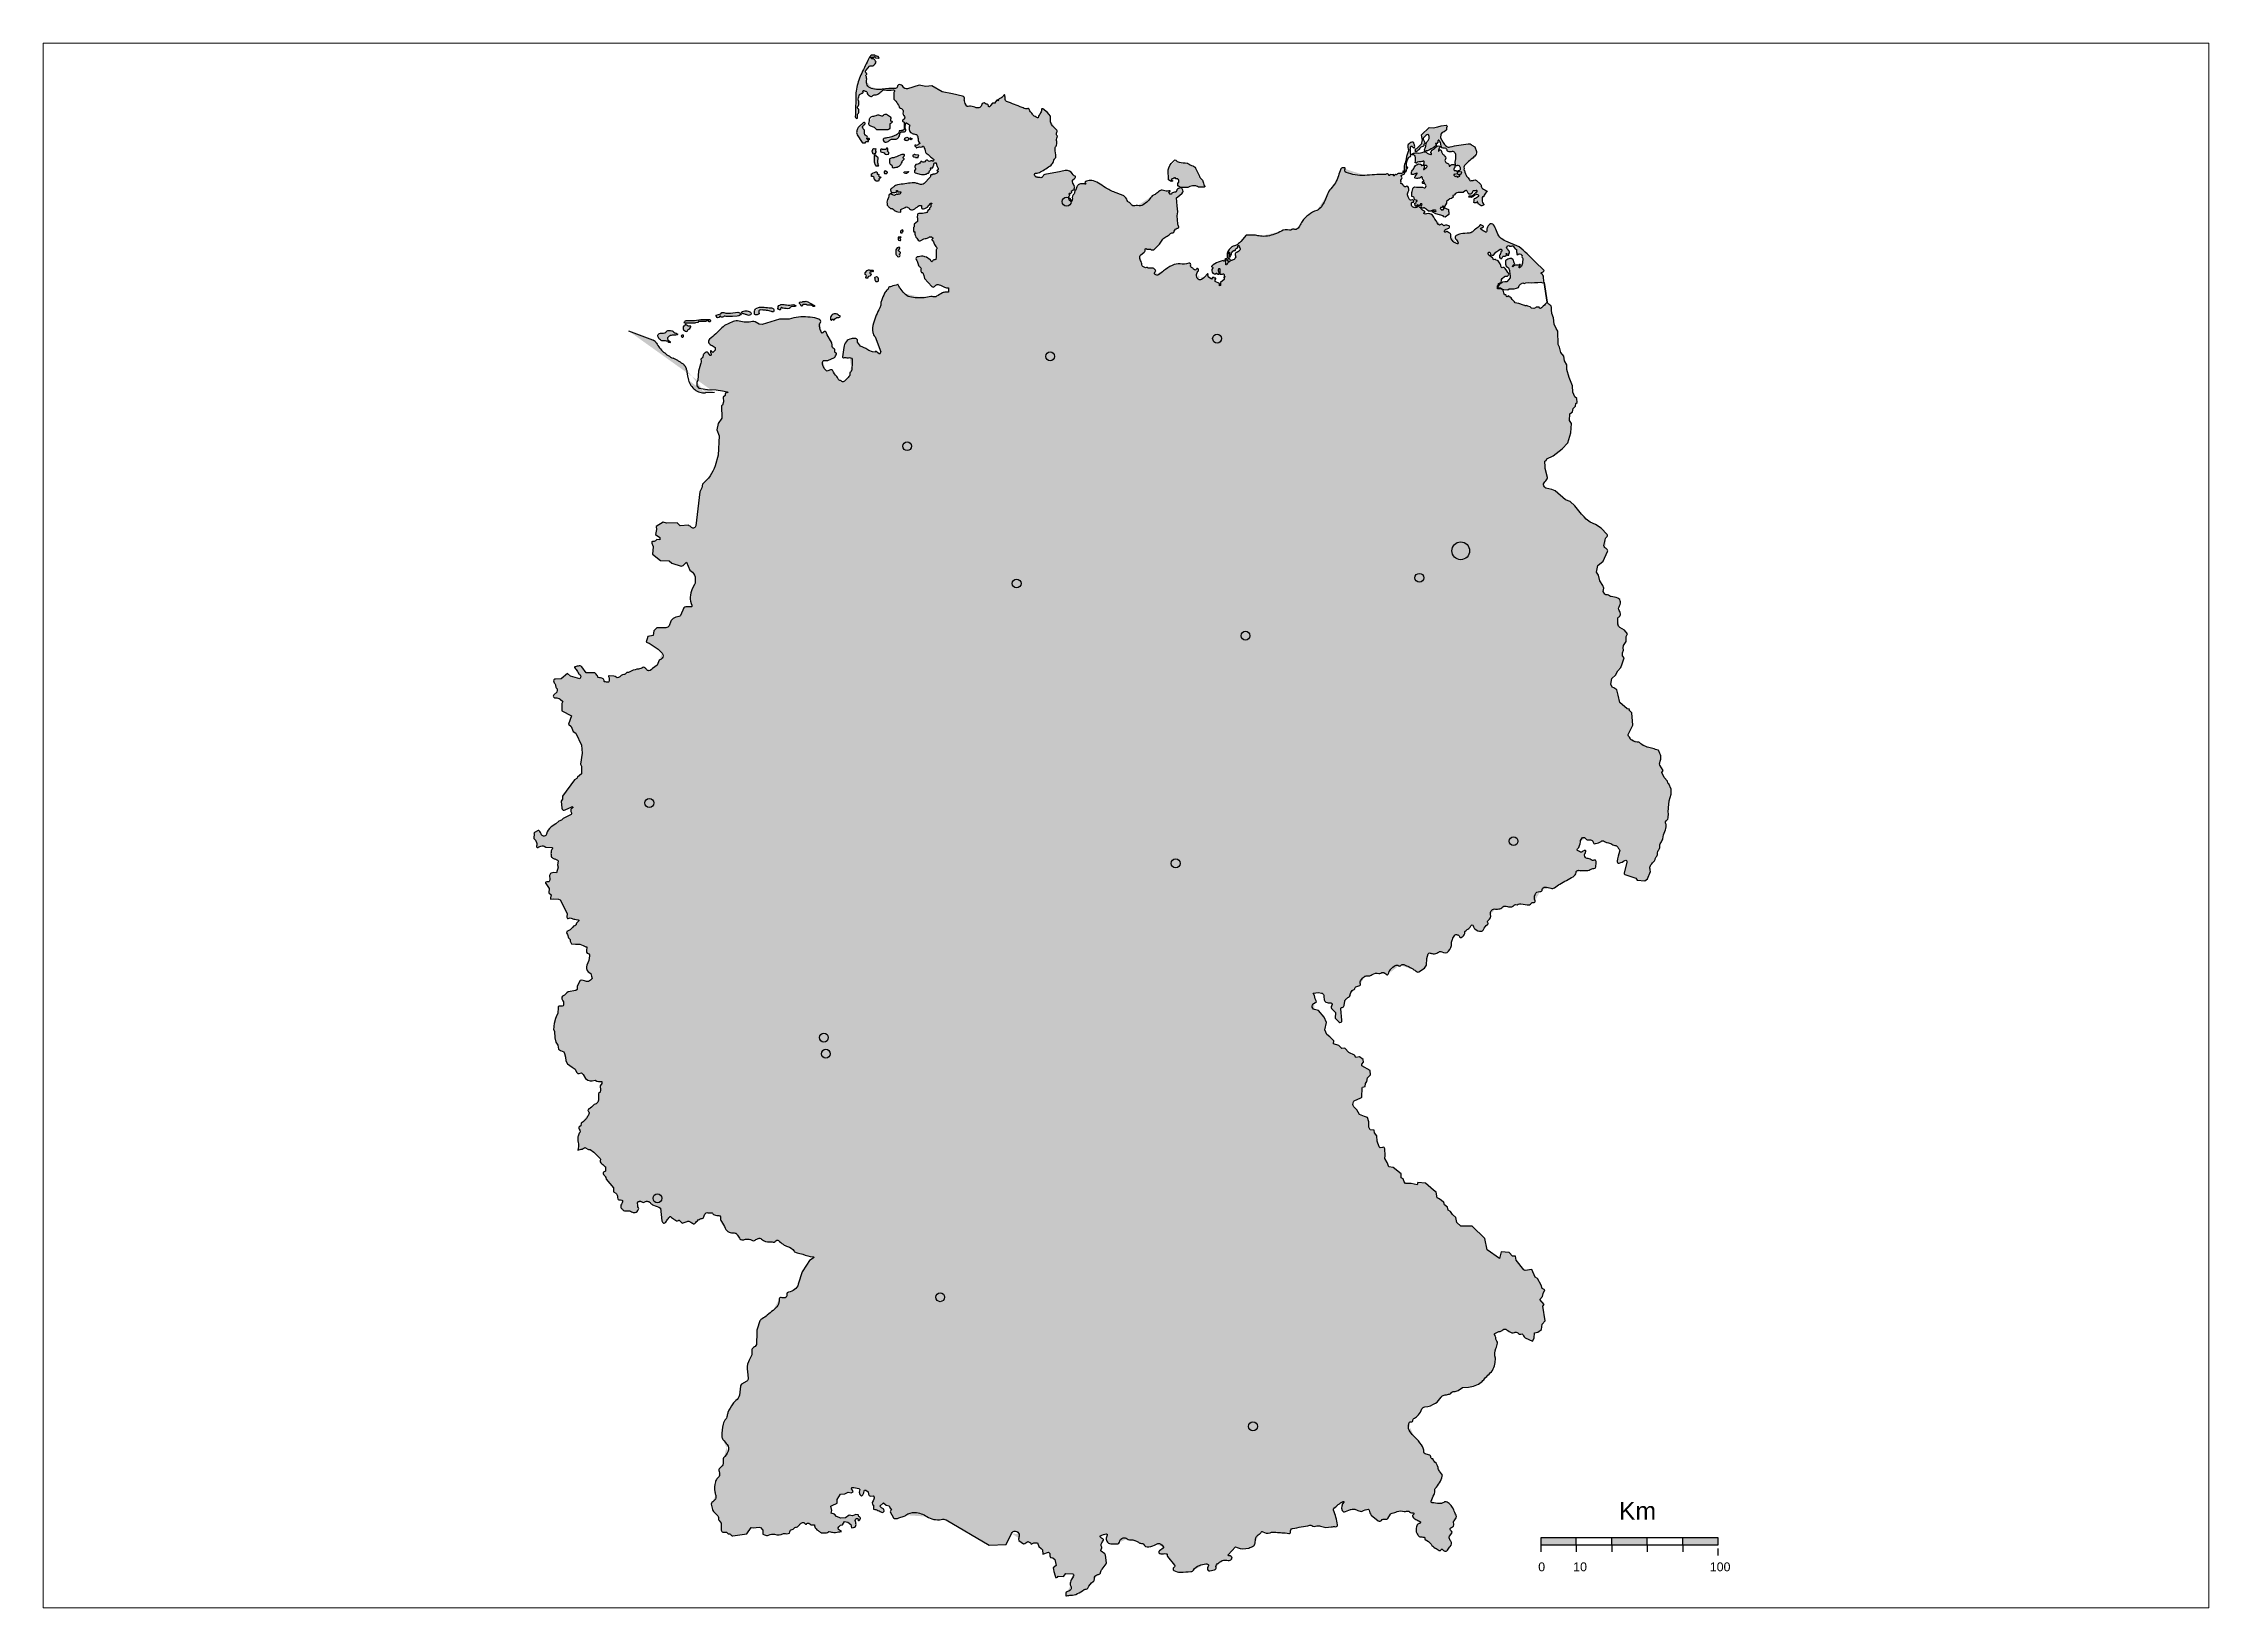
# Paper-space layout 'dwgmodels.com' of a CAD drawing. Header units: millimetres. Extents: x 0 to 257, y 5 to 190.
# The model-space entities are those that its viewports show. They can reach past a viewport. Long polylines and large blocks are cut down to what shows.
import ezdxf

# ---------------------------------------------------------------- set-up
doc = ezdxf.new("R2010")
doc.units = ezdxf.units.MM
doc.linetypes.add('ACAD_ISO03W100', pattern=[30, 12, -18])
doc.layers.add('city', color=250, linetype='Continuous')
doc.layers.add('dwgmodels.com', color=250, linetype='Continuous')
doc.layers.add('hatch', color=251, linetype='Continuous', true_color=0x6a6c6b)
doc.styles.get("Standard").update_dxf_attribs({"font": 'arial.ttf'})

psp = doc.layouts.new('dwgmodels.com')

msp = doc.modelspace()

# ---------------------------------------------------------------- texts
at = {"layer": 'dwgmodels.com', "color": 5, "attachment_point": 1}
for s, insert, char_height in [('Km', (1128482, 37551), 100), ('0', (1128028, 37211), 50), ('10', (1128225, 37211), 50), ('100', (1128994, 37211), 50)]:
    msp.add_mtext_dynamic_manual_height_columns(s, width=189.76, gutter_width=12.5, heights=[0], dxfattribs=dict(at, insert=insert, char_height=char_height))

# ---------------------------------------------------------------- hatches: boundary and pattern name
at = {"layer": 'dwgmodels.com', "true_color": 0x000000}
h = msp.add_hatch(color=18, dxfattribs=at)
h.dxf.hatch_style = 1
h.paths.add_polyline_path([(1128242, 37350), (1128042, 37350), (1128042, 37310), (1128242, 37310)])
h.paths.add_polyline_path([(1128642, 37350), (1128442, 37350), (1128442, 37310), (1128642, 37310)])
h.paths.add_polyline_path([(1129042, 37350), (1128842, 37350), (1128842, 37310), (1129042, 37310)])
at = {"layer": 'hatch'}
h = msp.add_hatch(color=256, dxfattribs=at)
h.dxf.hatch_style = 1
h.paths.add_polyline_path([(1124448, 44714), (1124441, 44711), (1124437, 44706), (1124437, 44700), (1124439, 44698), (1124446, 44697), (1124449, 44702), (1124452, 44707), (1124453, 44709)], flags=17)
h.paths.add_polyline_path([(1124425, 44673), (1124424, 44667), (1124424, 44660), (1124427, 44656), (1124434, 44654), (1124437, 44655), (1124439, 44659), (1124435, 44664), (1124436, 44669), (1124441, 44673), (1124437, 44674), (1124432, 44673)], flags=17)
edge = h.paths.add_edge_path(flags=17)
edge.add_line((1124430, 44616), (1124425, 44615))
edge.add_arc((1124426, 44602), 13.3, 95.9002, 152.236)
edge.add_arc((1124449, 44590), 38.4, 152.236, 197.764)
edge.add_arc((1124439, 44587), 28.7, 197.764, 230.64)
edge.add_arc((1124427, 44572), 8.87, 230.64, 295.9787)
edge.add_arc((1124427, 44572), 8.87, 295.9787, 322.4935)
edge.add_arc((1124430, 44569), 4.83, 322.4935, 407.4141)
edge.add_arc((1124437, 44577), 5.58, 182.5859, 227.4141, ccw=False)
edge.add_arc((1124433, 44577), 1.87, 105.8087, 182.5859, ccw=False)
edge.add_arc((1124431, 44585), 6.03, 285.8087, 422.8448)
edge.add_arc((1124448, 44617), 29.9, 228.0217, 242.8448, ccw=False)
edge.add_arc((1124431, 44598), 5.02, 120.3839, 228.0217, ccw=False)
edge.add_arc((1124427, 44605), 3.28, 300.3839, 364.6979)
edge.add_arc((1124432, 44606), 2.39, 110.6984, 184.6979, ccw=False)
edge.add_arc((1124430, 44611), 3.59, 290.6984, 386.9935)
edge.add_arc((1124429, 44611), 4.98, 26.9935, 82.6421)
edge = h.paths.add_edge_path(flags=17)
edge.add_line((1124302, 44450), (1124293, 44446))
edge.add_arc((1124294, 44443), 2.87, 114.0358, 214.7577)
edge.add_arc((1124287, 44439), 5.56, -14.7577, 34.7577, ccw=False)
edge.add_arc((1124301, 44435), 8.9, 165.2423, 224.7577)
edge.add_arc((1124286, 44420), 12.6, 25.2423, 44.7577, ccw=False)
edge.add_arc((1124301, 44427), 3.43, 205.2423, 283.7785)
edge.add_arc((1124306, 44404), 20.1, 86.2215, 103.7785, ccw=False)
edge.add_arc((1124308, 44429), 4.79, 266.2215, 353.7785)
edge.add_arc((1124336, 44425), 23.4, 156.2215, 173.7785, ccw=False)
edge.add_arc((1124311, 44436), 3.57, 336.2215, 384.948)
edge.add_arc((1124289, 44426), 28, 24.948, 50.5238)
edge.add_arc((1124300, 44440), 9.97, 50.5238, 82.3363)
edge = h.paths.add_edge_path(flags=17)
edge.add_line((1124239, 44473), (1124250, 44485))
edge.add_arc((1124260, 44475), 13.8, 70.4619, 138.3822, ccw=False)
edge.add_arc((1124275, 44516), 29.3, 250.4619, 281.3022)
edge.add_arc((1124281, 44485), 1.9, -11.3022, 101.3022, ccw=False)
edge.add_arc((1124295, 44483), 12.6, 168.6978, 191.3022)
edge.add_arc((1124281, 44480), 1.52, -121.3022, 11.3022, ccw=False)
edge.add_arc((1124278, 44474), 5.08, 58.6978, 132.0167)
edge.add_arc((1124270, 44483), 6.17, 247.9833, 312.0167, ccw=False)
edge.add_arc((1124267, 44475), 2.27, 67.9833, 162.0167)
edge.add_arc((1124271, 44473), 6.65, 162.0167, 229.0961)
edge.add_arc((1124272, 44474), 7.98, 229.0961, 266.4727)
edge.add_arc((1124272, 44465), 1.01, -6.4727, 86.4727, ccw=False)
edge.add_arc((1124253, 44468), 19.8, 339.0391, 353.5273, ccw=False)
edge.add_arc((1124263, 44464), 9.2, 310.9609, 339.0391, ccw=False)
edge.add_arc((1124253, 44475), 23.7, 280.3871, 310.9609, ccw=False)
edge.add_arc((1124258, 44447), 4.52, 100.3871, 202.2906)
edge.add_arc((1124252, 44444), 2.24, -92.2906, 22.2906, ccw=False)
edge.add_arc((1124251, 44409), 33.1, 87.7094, 99.7266)
edge.add_arc((1124245, 44444), 1.85, 150.2734, 279.7266, ccw=False)
edge.add_line((1124243, 44444), (1124244, 44454))
edge.add_line((1124244, 44454), (1124246, 44456))
edge.add_line((1124246, 44456), (1124245, 44459))
edge.add_line((1124245, 44459), (1124242, 44461))
edge.add_line((1124242, 44461), (1124238, 44463))
edge.add_line((1124238, 44463), (1124239, 44473))
edge = h.paths.add_edge_path(flags=17)
edge.add_arc((1124069, 44216), 25.7, 46.6589, 156.2917)
edge.add_arc((1124069, 44216), 26, 156.2917, 196.0917)
edge.add_arc((1124050, 44211), 6.94, 196.0917, 241.0178)
edge.add_arc((1124048, 44207), 2.78, 241.0178, 328.9822)
edge.add_arc((1124026, 44221), 28.6, 328.9822, 335.3797)
edge.add_arc((1124055, 44208), 3.06, 24.6203, 155.3797, ccw=False)
edge.add_arc((1124062, 44210), 4.04, 204.6203, 315.3797)
edge.add_arc((1123897, 44372), 235, 315.3797, 318.4162)
edge.add_arc((1124082, 44208), 12.5, 82.2892, 138.4162, ccw=False)
edge.add_arc((1124086, 44239), 18, 262.2892, 307.7108)
edge.add_arc((1124095, 44227), 3.52, 307.7108, 432.2892)
edge.add_arc((1124115, 44286), 58.5, 240.1411, 251.0496, ccw=False)
h.paths.add_polyline_path([(1123878, 44286), (1123876, 44292), (1123873, 44296), (1123870, 44298), (1123869, 44300), (1123869, 44305), (1123870, 44307), (1123875, 44308), (1123879, 44307), (1123885, 44308), (1123888, 44311), (1123894, 44311), (1123901, 44311), (1123907, 44312), (1123910, 44311), (1123916, 44309), (1123928, 44302), (1123954, 44288), (1123954, 44283), (1123950, 44282), (1123946, 44283), (1123941, 44287), (1123935, 44290), (1123928, 44290), (1123919, 44290), (1123911, 44291), (1123907, 44293), (1123901, 44294), (1123892, 44294), (1123887, 44294), (1123885, 44291), (1123885, 44288), (1123884, 44284), (1123881, 44284)], flags=17)
edge = h.paths.add_edge_path(flags=17)
edge.add_line((1123747, 44269), (1123748, 44279))
edge.add_arc((1123755, 44279), 7.24, 143.4294, 179.5671, ccw=False)
edge.add_arc((1123770, 44268), 26.2, 90.3184, 143.4294, ccw=False)
edge.add_arc((1123771, 44124), 169, 81.3829, 90.3184, ccw=False)
edge.add_arc((1123812, 44396), 106, 261.3829, 281.712)
edge.add_arc((1123837, 44277), 15.7, 49.4372, 101.712, ccw=False)
edge.add_arc((1123845, 44287), 3.02, -69.7153, 49.4372, ccw=False)
edge.add_arc((1123841, 44297), 13.6, 265.658, 290.2847, ccw=False)
edge.add_arc((1123837, 44244), 39.4, 85.658, 106.4165)
edge.add_arc((1123833, 44259), 23.4, 106.4165, 145.8761)
edge.add_arc((1123810, 44275), 3.71, 276.3346, 325.8761, ccw=False)
edge.add_arc((1123800, 44370), 99.5, 256.4035, 276.3346, ccw=False)
edge.add_arc((1123778, 44282), 8.58, 225.306, 256.4035, ccw=False)
edge.add_arc((1123768, 44271), 5.62, 45.306, 164.694)
edge.add_arc((1123792, 44265), 30, 164.694, 175.306)
edge.add_arc((1123757, 44268), 4.68, 294.694, 355.306, ccw=False)
edge.add_arc((1123757, 44268), 4.54, 237.7221, 294.694, ccw=False)
edge.add_arc((1123760, 44271), 8.66, 212.2779, 237.7221, ccw=False)
edge.add_arc((1123751, 44265), 2.06, 32.2779, 112.2737)
edge.add_arc((1123749, 44269), 1.87, 176.3801, 282.9038, ccw=False)
edge = h.paths.add_edge_path(flags=17)
edge.add_line((1123615, 44241), (1123615, 44252))
edge.add_arc((1123637, 44252), 22.7, 126.2916, 181.0059, ccw=False)
edge.add_arc((1123646, 44241), 37.2, 93.0806, 126.2916, ccw=False)
edge.add_arc((1123656, 44059), 219, 86.1648, 93.0806, ccw=False)
edge.add_arc((1123560, 42633), 1648, 84.8359, 86.1648, ccw=False)
edge.add_arc((1123706, 44245), 30.1, 55.1641, 84.8359, ccw=False)
edge.add_arc((1123719, 44264), 6.13, -15.8754, 55.1641, ccw=False)
edge.add_arc((1123796, 44242), 74, 164.1246, 169.3424)
edge.add_arc((1123719, 44257), 4.62, 260.6576, 349.3424, ccw=False)
edge.add_arc((1123725, 44292), 39.9, 249.3424, 260.6576, ccw=False)
edge.add_arc((1123666, 44136), 126, 69.3424, 82.5777)
edge.add_arc((1123663, 44111), 151, 82.5777, 91.7874)
edge.add_arc((1123656, 44325), 62.7, 262.5289, 271.7874, ccw=False)
edge.add_arc((1123647, 44256), 7.38, 82.5289, 157.4711)
edge.add_arc((1123661, 44250), 22.2, 157.4711, 182.5289)
edge.add_arc((1123641, 44249), 2.58, 182.5289, 245.6142)
edge.add_arc((1123639, 44244), 3.38, -45.6142, 65.6142, ccw=False)
edge.add_arc((1123625, 44257), 22.4, 291.8635, 314.3858, ccw=False)
edge.add_arc((1123625, 44258), 23.4, 270.298, 291.8635, ccw=False)
edge.add_arc((1123625, 44251), 15.7, 239.702, 270.298, ccw=False)
edge.add_arc((1123620, 44242), 5.08, 186.3551, 239.702, ccw=False)
edge = h.paths.add_edge_path(flags=17)
edge.add_line((1123594, 44248), (1123587, 44252))
edge.add_arc((1123570, 44222), 34.8, 59.5597, 103.7253)
edge.add_arc((1123650, 43895), 372, 103.7253, 106.2747)
edge.add_arc((1123546, 44248), 3.64, 106.2747, 256.2481)
edge.add_arc((1123329, 43360), 911, 75.0776, 76.2481, ccw=False)
edge.add_arc((1123551, 44194), 48.1, 64.9224, 75.0776, ccw=False)
edge.add_arc((1123583, 44261), 26.6, 244.9224, 295.0776)
edge.add_arc((1123591, 44243), 6.1, 295.0776, 428.8321)
h.paths.add_polyline_path([(1123400, 44233), (1123412, 44238), (1123425, 44242), (1123432, 44249), (1123443, 44249), (1123454, 44246), (1123481, 44246), (1123522, 44250), (1123536, 44246), (1123540, 44241), (1123537, 44236), (1123528, 44231), (1123517, 44229), (1123492, 44227), (1123478, 44226), (1123462, 44226), (1123455, 44226), (1123451, 44229), (1123444, 44228), (1123440, 44224), (1123436, 44223), (1123426, 44223), (1123424, 44228), (1123420, 44228), (1123414, 44221), (1123407, 44218), (1123403, 44221), (1123404, 44226), (1123401, 44227), (1123399, 44227), (1123399, 44229)], flags=17)
h.paths.add_polyline_path([(1123209, 44121), (1123205, 44119), (1123203, 44117), (1123204, 44114), (1123204, 44111), (1123208, 44110), (1123211, 44110), (1123214, 44111), (1123216, 44114), (1123216, 44118), (1123216, 44122)], flags=16)
h.paths.add_polyline_path([(1123231, 44203), (1123278, 44203), (1123314, 44209), (1123362, 44209), (1123366, 44208), (1123368, 44201), (1123366, 44197), (1123359, 44197), (1123358, 44200), (1123345, 44202), (1123342, 44199), (1123300, 44199), (1123296, 44192), (1123283, 44190), (1123280, 44188), (1123221, 44188), (1123220, 44193), (1123222, 44196), (1123225, 44200), (1123227, 44203)], flags=17)
edge = h.paths.add_edge_path(flags=17)
edge.add_line((1123214, 44169), (1123214, 44154))
edge.add_arc((1123219, 44155), 4.75, 181.9998, 229.7942)
edge.add_arc((1123251, 44193), 54.7, 229.7942, 242.5154)
edge.add_arc((1123232, 44156), 13.7, 242.5154, 280.5238)
edge.add_arc((1123234, 44145), 2.55, 280.5238, 322.2769)
edge.add_arc((1123218, 44158), 23.3, 322.2769, 337.7231)
edge.add_arc((1123250, 44145), 10.9, 115.9802, 157.7231, ccw=False)
edge.add_arc((1123233, 44180), 28.1, 295.9802, 323.9345)
edge.add_arc((1123249, 44168), 7.96, 323.9345, 376.0655)
edge.add_arc((1123254, 44170), 2.4, 16.0655, 76.7582)
edge.add_line((1123255, 44172), (1123244, 44172))
edge.add_arc((1123243, 44177), 5.11, 205.0941, 273.4858, ccw=False)
edge.add_arc((1123235, 44173), 4.12, 25.0941, 87.7053)
edge.add_arc((1123235, 44181), 4.29, 197.8333, 267.7053, ccw=False)
edge.add_arc((1123228, 44179), 3.16, 17.8333, 118.6135)
edge.add_arc((1123230, 44176), 6.17, 118.6135, 159.9132)
edge.add_arc((1123191, 44190), 35.2, 330.0868, 339.9132, ccw=False)
edge.add_arc((1123218, 44175), 4.22, 263.2348, 330.0868, ccw=False)
edge.add_arc((1123216, 44169), 2.52, 67.2315, 173.8855)
edge = h.paths.add_edge_path(flags=17)
edge.add_line((1123072, 44115), (1123072, 44121))
edge.add_arc((1123081, 44121), 8.94, 126.3839, 180, ccw=False)
edge.add_arc((1123093, 44105), 29, 83.6161, 126.3839, ccw=False)
edge.add_arc((1123099, 44162), 28.7, 263.6161, 318.451)
edge.add_arc((1123133, 44132), 16.6, 78.1813, 138.451, ccw=False)
edge.add_arc((1123170, 44306), 161, 258.1813, 262.6893)
edge.add_arc((1123148, 44133), 13.2, 50.5473, 82.6893, ccw=False)
edge.add_arc((1123212, 44211), 88.4, 230.5473, 248.7805)
edge.add_arc((1123179, 44126), 2.79, -72.8133, 68.7805, ccw=False)
edge.add_arc((1123164, 44174), 52.3, 269.4528, 287.1867, ccw=False)
edge.add_arc((1123163, 44004), 118, 89.4528, 100.877)
edge.add_arc((1123143, 44108), 11.6, 100.877, 135.1894)
edge.add_arc((1123335, 43917), 282, 135.1894, 137.7649)
edge.add_arc((1123128, 44105), 2.9, 137.7649, 188.4307)
edge.add_arc((1123177, 44112), 52.2, 188.4307, 196.8822)
edge.add_arc((1123132, 44099), 5.58, 196.8822, 243.5422)
edge.add_line((1123130, 44094), (1123141, 44086))
edge.add_arc((1123139, 44084), 3.21, -33.4901, 56.3365, ccw=False)
edge.add_arc((1123162, 44068), 24.6, 146.5099, 153.4901)
edge.add_arc((1123139, 44080), 0.713, 249.2275, 333.4901, ccw=False)
edge.add_arc((1123136, 44072), 7.84, 69.2275, 80.7725)
edge.add_line((1123137, 44079), (1123132, 44080))
edge.add_arc((1123132, 44081), 0.882, 179.2275, 260.7725, ccw=False)
edge.add_arc((1123128, 44081), 3.9, 359.2275, 424.3645)
edge.add_arc((1123112, 44048), 40.6, 64.3645, 93.9305)
edge.add_arc((1123105, 44149), 60, 262.0098, 273.9305, ccw=False)
edge.add_arc((1123099, 44106), 16.8, 238.5371, 262.0098, ccw=False)
edge.add_arc((1123115, 44133), 48.9, 211.5313, 238.5371, ccw=False)
edge.add_arc((1123084, 44114), 11.8, 172.5552, 211.5313, ccw=False)
edge = h.paths.add_edge_path()
edge.add_arc((1124287, 37460), 49.8, 61.9096, 90, ccw=False)
edge.add_arc((1124430, 37728), 254, 241.9096, 248.7654)
edge.add_line((1124338, 37492), (1124345, 37499))
edge.add_line((1124345, 37499), (1124343, 37510))
edge.add_line((1124343, 37510), (1124331, 37519))
edge.add_line((1124331, 37519), (1124321, 37528))
edge.add_line((1124321, 37528), (1124342, 37546))
edge.add_line((1124342, 37546), (1124357, 37533))
edge.add_line((1124357, 37533), (1124373, 37529))
edge.add_line((1124373, 37529), (1124379, 37516))
edge.add_line((1124379, 37516), (1124387, 37510))
edge.add_line((1124387, 37510), (1124380, 37496))
edge.add_line((1124380, 37496), (1124398, 37461))
edge.add_arc((1124411, 37483), 25.7, 238.1524, 291.8476)
edge.add_arc((1124490, 37287), 185, 103.5524, 111.8476, ccw=False)
edge.add_arc((1124433, 37524), 58.6, 283.5524, 307.1359)
edge.add_arc((1124513, 37417), 74.9, 86.1326, 127.1359, ccw=False)
edge.add_arc((1124509, 37352), 140, 56.6259, 86.1326, ccw=False)
edge.add_arc((1124646, 37561), 110, 236.6259, 280.6394)
edge.add_arc((1124677, 37401), 52.8, 70.6224, 100.6394, ccw=False)
edge.add_line((1124694, 37451), (1124937, 37308))
edge.add_line((1124937, 37308), (1125033, 37311))
edge.add_line((1125033, 37311), (1125062, 37374))
edge.add_arc((1125083, 37365), 22.8, 11.2243, 155, ccw=False)
edge.add_arc((1125065, 37361), 40.4, -19.8419, 11.2243, ccw=False)
edge.add_arc((1125121, 37341), 18.7, 160.1581, 199.8419)
edge.add_line((1125103, 37335), (1125130, 37315))
edge.add_line((1125130, 37315), (1125138, 37317))
edge.add_line((1125138, 37317), (1125154, 37329))
edge.add_line((1125154, 37329), (1125170, 37321))
edge.add_line((1125170, 37321), (1125173, 37314))
edge.add_line((1125173, 37314), (1125188, 37321))
edge.add_line((1125188, 37321), (1125209, 37321))
edge.add_line((1125209, 37321), (1125217, 37301))
edge.add_line((1125217, 37301), (1125230, 37290))
edge.add_line((1125230, 37290), (1125236, 37281))
edge.add_line((1125236, 37281), (1125238, 37257))
edge.add_line((1125238, 37257), (1125270, 37269))
edge.add_line((1125270, 37269), (1125278, 37261))
edge.add_line((1125278, 37261), (1125278, 37247))
edge.add_line((1125278, 37247), (1125282, 37239))
edge.add_line((1125282, 37239), (1125295, 37237))
edge.add_line((1125295, 37237), (1125307, 37228))
edge.add_line((1125307, 37228), (1125314, 37194))
edge.add_line((1125314, 37194), (1125297, 37180))
edge.add_line((1125297, 37180), (1125298, 37171))
edge.add_line((1125298, 37171), (1125301, 37159))
edge.add_line((1125301, 37159), (1125308, 37135))
edge.add_line((1125308, 37135), (1125310, 37126))
edge.add_line((1125310, 37126), (1125315, 37125))
edge.add_line((1125315, 37125), (1125321, 37128))
edge.add_line((1125321, 37128), (1125326, 37134))
edge.add_line((1125326, 37134), (1125356, 37131))
edge.add_line((1125356, 37131), (1125369, 37149))
edge.add_line((1125369, 37149), (1125407, 37146))
edge.add_arc((1125406, 37139), 6.6, -27.1666, 85, ccw=False)
edge.add_arc((1124891, 37403), 585, 330.1243, 332.8334, ccw=False)
edge.add_arc((1125444, 37086), 51.8, 150.1243, 177.138)
edge.add_arc((1125403, 37088), 11.1, 177.138, 220.0988)
edge.add_arc((1125380, 37069), 18.9, -54.0284, 40.0988, ccw=False)
edge.add_arc((1125372, 37081), 33.7, 279.9706, 305.9716, ccw=False)
edge.add_arc((1125379, 37036), 11.4, 99.9706, 170.0294)
edge.add_arc((1125404, 37032), 36.7, 170.0294, 189.9706)
edge.add_arc((1125372, 37026), 4.28, 189.9706, 289.567)
edge.add_arc((1125396, 36959), 67.2, 90.5396, 109.567, ccw=False)
edge.add_arc((1125395, 37113), 87, 270.5396, 296.7307)
edge.add_arc((1125307, 37288), 283, 296.7307, 305.6799)
edge.add_arc((1125480, 37046), 14.7, 81.1757, 125.6799, ccw=False)
edge.add_arc((1125484, 37070), 9.19, 261.1757, 336.8269)
edge.add_arc((1125572, 37032), 86.3, 125.129, 156.8269, ccw=False)
edge.add_arc((1125513, 37115), 15.2, 305.129, 365.8447)
edge.add_arc((1125551, 37119), 22.9, 129.8171, 185.8447, ccw=False)
edge.add_arc((1125554, 37116), 27.4, 93.6139, 129.8171, ccw=False)
edge.add_arc((1125552, 37156), 12.6, 273.6139, 357.1776)
edge.add_arc((1125595, 37154), 30.4, 139.4922, 177.1776, ccw=False)
edge.add_arc((1124865, 37777), 929, 319.4922, 321.8521)
edge.add_arc((1125589, 37209), 9.18, 321.8521, 362.8679)
edge.add_line((1125598, 37209), (1125591, 37251))
edge.add_arc((1125575, 37248), 16.1, 8.9001, 44.6519)
edge.add_line((1125587, 37259), (1125567, 37274))
edge.add_arc((1125571, 37279), 6.07, 132.6316, 232.7023, ccw=False)
edge.add_arc((1125557, 37294), 13.4, 312.6316, 393.8077)
edge.add_arc((1125580, 37309), 13.9, 146.1923, 213.8077, ccw=False)
edge.add_arc((1125306, 37492), 316, 326.1923, 330.2603)
edge.add_arc((1125576, 37338), 5.35, 330.2603, 432.4439)
edge.add_arc((1125587, 37374), 32.1, 217.5561, 252.4439, ccw=False)
edge.add_arc((1125565, 37357), 4.51, 114.7253, 217.5561, ccw=False)
edge.add_arc((1125614, 37252), 121, 98.1528, 114.7253, ccw=False)
edge.add_arc((1125597, 37367), 4.17, -26.1631, 98.1528, ccw=False)
edge.add_arc((1125655, 37339), 60.4, 153.8369, 166.1631)
edge.add_arc((1125631, 37344), 35.9, 166.1631, 203.8369)
edge.add_arc((1125621, 37340), 24.1, 203.8369, 272.8266)
edge.add_arc((1125652, 36702), 614, 89.0763, 92.8266, ccw=False)
edge.add_arc((1125662, 37324), 8.21, 269.0763, 357.9972)
edge.add_arc((1125697, 37323), 26.4, 102.0028, 177.9972, ccw=False)
edge.add_arc((1125696, 37326), 23.6, 44.8009, 102.0028, ccw=False)
edge.add_arc((1125724, 37354), 16.1, 224.8009, 275.1991)
edge.add_arc((1125733, 37260), 78.5, 64.8009, 95.1991, ccw=False)
edge.add_arc((1125720, 37232), 109, 55.483, 64.8009, ccw=False)
edge.add_arc((1125795, 37341), 23.4, 235.483, 278.3347)
edge.add_arc((1125799, 37311), 6.77, 21.6653, 98.3347, ccw=False)
edge.add_arc((1125830, 37324), 26.6, 201.6653, 280.5135)
edge.add_arc((1125812, 37422), 127, 280.5135, 301.2167)
edge.add_arc((1125891, 37292), 25, 39.7931, 121.2167, ccw=False)
edge.add_arc((1125821, 37234), 116, 32.7573, 39.7931, ccw=False)
edge.add_arc((1125915, 37295), 4.17, -58.03, 32.7573, ccw=False)
edge.add_line((1125917, 37291), (1125896, 37277))
edge.add_arc((1125901, 37269), 9.81, 124.2069, 277.0244)
edge.add_arc((1125927, 37058), 203, 88.1634, 97.0244, ccw=False)
edge.add_arc((1125934, 37255), 5.19, -13.7785, 88.1634, ccw=False)
edge.add_arc((1125951, 37251), 12.9, 166.2215, 209.4803)
edge.add_line((1125940, 37244), (1125980, 37196))
edge.add_arc((1125973, 37191), 8.79, -59.1406, 39.4965, ccw=False)
edge.add_arc((1125983, 37174), 10.5, 120.8594, 239.1406)
edge.add_arc((1126010, 37221), 64.3, 239.1406, 272.4403)
edge.add_arc((1125873, 40432), 3278, 272.4403, 273.4959)
edge.add_arc((1126072, 37178), 18.3, 273.4959, 326.5041)
edge.add_arc((1126144, 37130), 67.6, 110.6581, 146.5041, ccw=False)
edge.add_arc((1126182, 37028), 177, 98.7241, 110.6581, ccw=False)
edge.add_arc((1126158, 37184), 18.7, 54.7917, 98.7241, ccw=False)
edge.add_arc((1126165, 37194), 7.47, -45.0052, 54.7917, ccw=False)
edge.add_arc((1126181, 37177), 15.9, 134.9948, 225.5542)
edge.add_arc((1126177, 37172), 9.04, 225.5542, 285.6501)
edge.add_line((1126179, 37163), (1126206, 37170))
edge.add_arc((1126204, 37180), 10.4, 283.7689, 371.3353)
edge.add_arc((1126233, 37186), 19.7, 128.6647, 191.3353, ccw=False)
edge.add_arc((1126397, 36981), 282, 121.8846, 128.6647, ccw=False)
edge.add_arc((1126260, 37201), 22.7, 82.8471, 121.8846, ccw=False)
edge.add_arc((1126305, 37553), 332, 262.8471, 267.1529)
edge.add_arc((1126289, 37237), 15.3, 267.1529, 347.0807)
edge.add_arc((1126294, 37236), 10.1, 347.0807, 419.0876)
edge.add_arc((1126287, 37225), 23.1, 59.0876, 90.9124)
edge.add_arc((1126287, 37252), 4.55, 159.0876, 270.9124, ccw=False)
edge.add_line((1126283, 37254), (1126323, 37298))
edge.add_line((1126323, 37298), (1126333, 37294))
edge.add_arc((1126370, 37396), 108, 250, 285.3693)
edge.add_arc((1126375, 37376), 87.7, 285.3693, 304.7619)
edge.add_arc((1126414, 37321), 20, 304.7619, 355.2381)
edge.add_arc((1126579, 37307), 146, 162.9892, 175.2381, ccw=False)
edge.add_arc((1126469, 37341), 30.6, 114.0151, 162.9892, ccw=False)
edge.add_arc((1126447, 37389), 22.6, 294.0151, 339.1705)
edge.add_arc((1126474, 37379), 5.87, 52.0755, 159.1705, ccw=False)
edge.add_arc((1126503, 37417), 42.5, 232.0755, 290.9098)
edge.add_arc((1126542, 37317), 65.5, 81.7089, 110.9098, ccw=False)
edge.add_arc((1126594, 37676), 298, 261.7089, 268.2911)
edge.add_arc((1126581, 37222), 157, 74.2946, 88.2911, ccw=False)
edge.add_arc((1126625, 37380), 8.09, 254.2946, 375.7054)
edge.add_arc((1126648, 37387), 15.8, 100.2318, 195.7054, ccw=False)
edge.add_arc((1123678, 53844), 16708, 280.2318, 280.5724)
edge.add_arc((1126746, 37405), 15.1, 61.0814, 100.5724, ccw=False)
edge.add_arc((1126771, 37452), 37.7, 241.0814, 263.0189)
edge.add_arc((1126771, 37451), 37, 263.0189, 286.9811)
edge.add_arc((1126791, 37387), 29.6, 68.8056, 106.9811, ccw=False)
edge.add_arc((1126839, 37511), 103, 248.8056, 283.773)
edge.add_arc((1126879, 37348), 65.1, 82.6386, 103.773, ccw=False)
edge.add_arc((1126888, 37422), 9.37, 262.6386, 367.3614)
edge.add_arc((1126584, 37382), 316, 7.3614, 22.8946)
edge.add_arc((1126884, 37509), 9.75, 132.5934, 202.8946, ccw=False)
edge.add_arc((1127089, 37286), 313, 120.8361, 132.5934, ccw=False)
edge.add_arc((1126931, 37552), 3.14, -43.1031, 120.8361, ccw=False)
edge.add_arc((1126965, 37520), 43.7, 136.8969, 201.8072)
edge.add_arc((1126937, 37508), 13.3, 201.8072, 299.1955)
edge.add_arc((1127005, 37385), 128, 100.8045, 119.1955, ccw=False)
edge.add_arc((1126987, 37481), 30.3, 66.069, 100.8045, ccw=False)
edge.add_arc((1127085, 37702), 212, 246.069, 253.4473)
edge.add_arc((1127029, 37514), 15.4, 253.4473, 297.3441)
edge.add_arc((1127075, 37426), 83.8, 92.2568, 117.3441, ccw=False)
edge.add_arc((1127072, 37505), 4.5, 5.7843, 92.2568, ccw=False)
edge.add_arc((1127139, 37512), 63.4, 185.7843, 213.6168)
edge.add_line((1127087, 37477), (1127126, 37445))
edge.add_arc((1127133, 37454), 11.5, 230.5655, 299.0801)
edge.add_arc((1127105, 37504), 69.5, 299.0801, 310.9199)
edge.add_arc((1127159, 37442), 12.8, 87.0889, 130.9199, ccw=False)
edge.add_arc((1127168, 37625), 171, 267.0889, 272.6208)
edge.add_arc((1127175, 37463), 7.7, 272.6208, 332.7631)
edge.add_line((1127182, 37459), (1127197, 37483))
edge.add_arc((1127208, 37476), 13.5, 100.3443, 148.3257, ccw=False)
edge.add_arc((1127177, 37645), 158, 280.3443, 290.8885)
edge.add_arc((1127256, 37439), 62.3, 73.0139, 110.8885, ccw=False)
edge.add_arc((1127280, 37515), 18.2, 253.0139, 293.446)
edge.add_arc((1127293, 37485), 14.7, 66.554, 113.446, ccw=False)
edge.add_arc((1127286, 37469), 32.8, 46.0027, 66.554, ccw=False)
edge.add_arc((1127315, 37500), 10.2, 226.0027, 293.9973)
edge.add_arc((1127322, 37485), 5.56, -57.7722, 113.9973, ccw=False)
edge.add_arc((1127330, 37472), 9.55, 122.2278, 215.2461)
edge.add_arc((1127357, 37491), 42.5, 215.2461, 244.4182)
edge.add_arc((1125393, 33389), 4506, 64.0911, 64.4182, ccw=False)
edge.add_arc((1127359, 37436), 6.17, -84.0911, 64.0911, ccw=False)
edge.add_arc((1127361, 37413), 17.8, 95.9089, 165.26)
edge.add_arc((1127480, 37381), 141, 165.26, 176.3019)
edge.add_arc((1127363, 37389), 23.6, 176.3019, 215.47)
edge.add_arc((1126378, 36687), 1186, 34.53, 35.47, ccw=False)
edge.add_arc((1127363, 37364), 9.13, 214.53, 265.47)
edge.add_arc((1127253, 35973), 1387, 84.53, 85.47, ccw=False)
edge.add_arc((1127384, 37349), 4.83, -19.0957, 84.53, ccw=False)
edge.add_arc((1127395, 37345), 6.54, 160.9043, 245.4719)
edge.add_arc((1127357, 37262), 84.7, 37.2176, 65.4719, ccw=False)
edge.add_arc((1127493, 37365), 86, 217.2176, 237.8648)
edge.add_arc((1128230, 38538), 1471, 237.8648, 238.8901)
edge.add_arc((1127474, 37286), 8.63, 238.8901, 339.8817)
edge.add_arc((1127486, 37281), 4.01, 40.2216, 159.8817, ccw=False)
edge.add_arc((1127513, 37304), 31.5, 220.2216, 249.7784)
edge.add_arc((1127507, 37286), 12.4, 249.7784, 330.2216)
edge.add_arc((1127592, 37237), 86.4, 133.0919, 150.2216, ccw=False)
edge.add_arc((1127518, 37317), 22.8, 313.0919, 396.9081)
edge.add_arc((1127577, 37361), 50.8, 193.8215, 216.9081, ccw=False)
edge.add_arc((1127537, 37352), 10.4, 141.5353, 193.8215, ccw=False)
edge.add_line((1127529, 37358), (1127542, 37375))
edge.add_arc((1127535, 37380), 8.46, 323.5276, 411.3212)
edge.add_line((1127540, 37387), (1127535, 37392))
edge.add_arc((1127542, 37399), 9.83, 100.5761, 225.4862, ccw=False)
edge.add_arc((1127537, 37424), 15.8, 280.5761, 378.9964)
edge.add_arc((1127570, 37435), 19.2, 130.2807, 198.9964, ccw=False)
edge.add_line((1127558, 37450), (1127566, 37461))
edge.add_arc((1127555, 37469), 13.4, 325.3454, 390.3438)
edge.add_arc((1127709, 37559), 165, 198.5274, 210.3438, ccw=False)
edge.add_arc((1127480, 37483), 76.3, 18.5274, 62.3547)
edge.add_arc((1127507, 37534), 18.2, 62.3547, 126.5518)
edge.add_arc((1127475, 37578), 36.2, 263.4482, 306.5518, ccw=False)
edge.add_arc((1128764, 48802), 11334, 263.2407, 263.4482, ccw=False)
edge.add_arc((1127430, 37553), 6.17, 157.7096, 263.2407, ccw=False)
edge.add_arc((1127899, 37361), 513, 153.0328, 157.7096, ccw=False)
edge.add_arc((1127409, 37610), 37.4, 333.0328, 373.5246)
edge.add_arc((1127454, 37621), 9.3, 133.8556, 193.5246, ccw=False)
edge.add_arc((1127345, 37734), 148, 313.8556, 345.1008)
edge.add_line((1127488, 37696), (1127489, 37702))
edge.add_line((1127489, 37702), (1127473, 37724))
edge.add_arc((1127517, 37755), 54.1, 189.3094, 215, ccw=False)
edge.add_arc((1127416, 37738), 48.3, 9.3094, 51.4252)
edge.add_arc((1127468, 37803), 34.6, 212.2349, 231.4252, ccw=False)
edge.add_arc((1127445, 37789), 7.78, 177.3959, 212.2349, ccw=False)
edge.add_arc((1127433, 37789), 4.15, 357.3959, 449.5983)
edge.add_arc((1127433, 37803), 9.74, 170.4017, 269.5983, ccw=False)
edge.add_arc((1127415, 37806), 9.14, 350.4017, 433.2785)
edge.add_arc((1127287, 37382), 452, 73.2785, 76.7215)
edge.add_arc((1127393, 37832), 9.65, 179.4806, 256.7215, ccw=False)
edge.add_arc((1127314, 37832), 70.1, 359.4806, 395.1474)
edge.add_arc((1127149, 37716), 272, 35.1474, 47.4211)
edge.add_arc((1127455, 38049), 181, 214.9795, 227.4211, ccw=False)
edge.add_arc((1127351, 37977), 54.1, 170.2024, 214.9795, ccw=False)
edge.add_arc((1127339, 37979), 41.3, 146.9888, 170.2024, ccw=False)
edge.add_arc((1127307, 37999), 4.21, 58.3974, 146.9888, ccw=False)
edge.add_arc((1127314, 38010), 8.96, 238.3974, 280.8899)
edge.add_arc((1127315, 38009), 7.5, 280.8899, 363.663)
edge.add_arc((1127336, 38010), 14.2, 113.3701, 183.663, ccw=False)
edge.add_arc((1127307, 38079), 60.6, 293.3701, 321.1832)
edge.add_arc((1127254, 38122), 129, 321.1832, 338.6867)
edge.add_arc((1127392, 38068), 19.5, 93.9725, 158.6867, ccw=False)
edge.add_arc((1127382, 38210), 123, 273.9725, 303.4322)
edge.add_arc((1127393, 38192), 101, 303.4322, 329.6339)
edge.add_arc((1127499, 38130), 21.3, 107.0384, 149.6339, ccw=False)
edge.add_arc((1127588, 37839), 325, 104.8156, 107.0384, ccw=False)
edge.add_arc((1127604, 37779), 388, 101.2036, 104.8156, ccw=False)
edge.add_arc((1127526, 38175), 16.4, 281.2036, 329.4809)
edge.add_arc((1127552, 38160), 14.5, 82.7375, 149.4809, ccw=False)
edge.add_arc((1127559, 38209), 35.2, 262.7375, 303.2051)
edge.add_line((1127578, 38179), (1127602, 38196))
edge.add_line((1127602, 38196), (1127635, 38198))
edge.add_arc((1127628, 38322), 125, 273.2097, 309.4288)
edge.add_arc((1127626, 38325), 129, 309.4288, 321.5587)
edge.add_arc((1127866, 38135), 178, 130.1482, 141.5587, ccw=False)
edge.add_arc((1127689, 38345), 96.8, 310.1482, 354.8692)
edge.add_arc((1127865, 38329), 80.5, 164.2305, 174.8692, ccw=False)
edge.add_arc((1127771, 38356), 16.9, 344.2305, 379.4121)
edge.add_arc((1127855, 38385), 71.6, 154.465, 199.4121, ccw=False)
edge.add_arc((1127702, 38458), 97.7, 334.465, 352.2949)
edge.add_arc((1127785, 38447), 14.5, 352.2949, 405.6018)
edge.add_arc((1127807, 38470), 17.7, 168.6233, 225.6018, ccw=False)
edge.add_arc((1127777, 38476), 12.9, 348.6233, 390.3132)
edge.add_arc((1127868, 38529), 92.2, 201.7123, 210.3132, ccw=False)
edge.add_arc((1127787, 38497), 4.7, 124.073, 201.7123, ccw=False)
edge.add_arc((1127827, 38437), 76.3, 99.8598, 124.073, ccw=False)
edge.add_arc((1127809, 38540), 28.2, 279.8598, 315.0756)
edge.add_arc((1127840, 38509), 15.5, 49.9511, 135.0756, ccw=False)
edge.add_arc((1127921, 38607), 112, 229.9511, 247.3978)
edge.add_arc((1127885, 38520), 17.2, 247.3978, 302.7814)
edge.add_arc((1127903, 38492), 15.5, 46.9084, 122.7814, ccw=False)
edge.add_arc((1127937, 38529), 35, 226.9084, 244.5878)
edge.add_arc((1127928, 38508), 12.3, 244.5878, 285.4122)
edge.add_arc((1127934, 38486), 10.9, 22.5488, 105.4122, ccw=False)
edge.add_arc((1127983, 38507), 42.5, 202.5488, 227.4512)
edge.add_line((1127954, 38475), (1127995, 38457))
edge.add_line((1127995, 38457), (1128005, 38473))
edge.add_line((1128005, 38473), (1128008, 38503))
edge.add_line((1128008, 38503), (1128025, 38508))
edge.add_line((1128025, 38508), (1128047, 38522))
edge.add_line((1128047, 38522), (1128050, 38552))
edge.add_line((1128050, 38552), (1128067, 38572))
edge.add_line((1128067, 38572), (1128054, 38653))
edge.add_line((1128054, 38653), (1128061, 38664))
edge.add_line((1128061, 38664), (1128038, 38692))
edge.add_line((1128038, 38692), (1128053, 38708))
edge.add_line((1128053, 38708), (1128056, 38725))
edge.add_line((1128056, 38725), (1128065, 38746))
edge.add_line((1128065, 38746), (1128050, 38753))
edge.add_line((1128050, 38753), (1128045, 38772))
edge.add_line((1128045, 38772), (1128024, 38809))
edge.add_line((1128024, 38809), (1128011, 38817))
edge.add_line((1128011, 38817), (1127992, 38861))
edge.add_line((1127992, 38861), (1127955, 38855))
edge.add_arc((1127954, 38865), 10.1, 226.12, 280, ccw=False)
edge.add_line((1127947, 38858), (1127903, 38912))
edge.add_line((1127903, 38912), (1127901, 38936))
edge.add_line((1127901, 38936), (1127884, 38936))
edge.add_line((1127884, 38936), (1127865, 38955))
edge.add_line((1127865, 38955), (1127820, 38959))
edge.add_line((1127820, 38959), (1127810, 38922))
edge.add_line((1127810, 38922), (1127740, 38971))
edge.add_line((1127740, 38971), (1127727, 39035))
edge.add_line((1127727, 39035), (1127657, 39105))
edge.add_line((1127657, 39105), (1127593, 39105))
edge.add_line((1127593, 39105), (1127569, 39125))
edge.add_line((1127569, 39125), (1127565, 39153))
edge.add_line((1127565, 39153), (1127545, 39170))
edge.add_line((1127545, 39170), (1127534, 39186))
edge.add_line((1127534, 39186), (1127521, 39194))
edge.add_line((1127521, 39194), (1127518, 39212))
edge.add_line((1127518, 39212), (1127500, 39224))
edge.add_line((1127500, 39224), (1127497, 39237))
edge.add_line((1127497, 39237), (1127481, 39251))
edge.add_line((1127481, 39251), (1127467, 39260))
edge.add_line((1127467, 39260), (1127459, 39264))
edge.add_line((1127459, 39264), (1127454, 39296))
edge.add_line((1127454, 39296), (1127439, 39306))
edge.add_line((1127439, 39306), (1127394, 39347))
edge.add_line((1127394, 39347), (1127350, 39351))
edge.add_line((1127350, 39351), (1127347, 39337))
edge.add_line((1127347, 39337), (1127330, 39340))
edge.add_line((1127330, 39340), (1127312, 39345))
edge.add_line((1127312, 39345), (1127281, 39345))
edge.add_line((1127281, 39345), (1127273, 39354))
edge.add_line((1127273, 39354), (1127267, 39371))
edge.add_line((1127267, 39371), (1127257, 39377))
edge.add_line((1127257, 39377), (1127256, 39398))
edge.add_line((1127256, 39398), (1127211, 39435))
edge.add_line((1127211, 39435), (1127186, 39439))
edge.add_line((1127186, 39439), (1127178, 39462))
edge.add_line((1127178, 39462), (1127164, 39486))
edge.add_line((1127164, 39486), (1127167, 39502))
edge.add_line((1127167, 39502), (1127164, 39540))
edge.add_arc((1127155, 39539), 9.33, 5, 105.8485)
edge.add_line((1127152, 39548), (1127139, 39546))
edge.add_line((1127139, 39546), (1127132, 39551))
edge.add_line((1127132, 39551), (1127122, 39583))
edge.add_line((1127122, 39583), (1127119, 39612))
edge.add_line((1127119, 39612), (1127107, 39629))
edge.add_line((1127107, 39629), (1127104, 39645))
edge.add_line((1127104, 39645), (1127081, 39647))
edge.add_line((1127081, 39647), (1127075, 39661))
edge.add_line((1127075, 39661), (1127074, 39677))
edge.add_line((1127074, 39677), (1127075, 39692))
edge.add_line((1127075, 39692), (1127066, 39716))
edge.add_line((1127066, 39716), (1127049, 39721))
edge.add_line((1127049, 39721), (1127022, 39733))
edge.add_line((1127022, 39733), (1127007, 39759))
edge.add_line((1127007, 39759), (1126989, 39777))
edge.add_arc((1126999, 39787), 14.1, 168.899, 225.7532, ccw=False)
edge.add_arc((1126366, 39911), 631, 348.899, 350.2587)
edge.add_arc((1126997, 39803), 9.17, 121.6874, 170.2587, ccw=False)
edge.add_line((1126992, 39810), (1127030, 39826))
edge.add_arc((1127028, 39831), 5.87, 291.8656, 359.3547)
edge.add_line((1127034, 39831), (1127036, 39883))
edge.add_line((1127036, 39883), (1127039, 39887))
edge.add_line((1127039, 39887), (1127047, 39888))
edge.add_line((1127047, 39888), (1127053, 39891))
edge.add_line((1127053, 39891), (1127055, 39907))
edge.add_line((1127055, 39907), (1127063, 39918))
edge.add_line((1127063, 39918), (1127067, 39940))
edge.add_line((1127067, 39940), (1127083, 39956))
edge.add_line((1127083, 39956), (1127081, 39980))
edge.add_line((1127081, 39980), (1127034, 40007))
edge.add_line((1127034, 40007), (1127035, 40016))
edge.add_line((1127035, 40016), (1127044, 40027))
edge.add_line((1127044, 40027), (1127043, 40042))
edge.add_line((1127043, 40042), (1127021, 40057))
edge.add_line((1127021, 40057), (1127002, 40053))
edge.add_line((1127002, 40053), (1126993, 40067))
edge.add_line((1126993, 40067), (1126961, 40083))
edge.add_line((1126961, 40083), (1126939, 40106))
edge.add_line((1126939, 40106), (1126923, 40105))
edge.add_line((1126923, 40105), (1126906, 40122))
edge.add_line((1126906, 40122), (1126875, 40130))
edge.add_line((1126875, 40130), (1126878, 40148))
edge.add_line((1126878, 40148), (1126855, 40171))
edge.add_line((1126855, 40171), (1126838, 40184))
edge.add_line((1126838, 40184), (1126826, 40210))
edge.add_line((1126826, 40210), (1126836, 40251))
edge.add_line((1126836, 40251), (1126822, 40281))
edge.add_line((1126822, 40281), (1126791, 40318))
edge.add_line((1126791, 40318), (1126769, 40324))
edge.add_arc((1126773, 40341), 18, 169.9492, 255, ccw=False)
edge.add_arc((1126776, 40341), 20.7, 112.8733, 169.9492, ccw=False)
edge.add_line((1126768, 40360), (1126779, 40369))
edge.add_line((1126779, 40369), (1126772, 40384))
edge.add_line((1126772, 40384), (1126769, 40403))
edge.add_line((1126769, 40403), (1126761, 40417))
edge.add_line((1126761, 40417), (1126790, 40419))
edge.add_line((1126790, 40419), (1126807, 40417))
edge.add_arc((1126806, 40403), 14.6, 4.9381, 83.6033, ccw=False)
edge.add_arc((1127194, 40436), 375, 184.9381, 188.9132)
edge.add_arc((1126839, 40381), 15.4, 188.9132, 247.4488)
edge.add_arc((1126858, 40427), 65.1, 247.4488, 272.5512)
edge.add_arc((1126861, 40354), 7.21, -20.0633, 92.5512, ccw=False)
edge.add_arc((1126766, 40389), 108, 333.9258, 339.9367, ccw=False)
edge.add_arc((1126872, 40337), 10.1, 153.9258, 219.6402)
edge.add_arc((1127164, 40578), 388, 219.6402, 224.3)
edge.add_line((1126886, 40307), (1126885, 40275))
edge.add_line((1126885, 40275), (1126906, 40254))
edge.add_arc((1126913, 40261), 10.2, 225, 380.4557)
edge.add_line((1126923, 40264), (1126916, 40328))
edge.add_arc((1126924, 40328), 7.9, 92.8067, 185.9771, ccw=False)
edge.add_arc((1126923, 40348), 12.1, 272.8067, 349.0058)
edge.add_line((1126935, 40346), (1126939, 40371))
edge.add_arc((1126959, 40368), 20.5, 122.5025, 170.4189, ccw=False)
edge.add_arc((1126889, 40479), 111, 302.5025, 313.7451)
edge.add_arc((1126956, 40408), 13.3, 313.7451, 359.2634)
edge.add_arc((1126999, 40407), 29.1, 127.31, 179.2634, ccw=False)
edge.add_arc((1127018, 40382), 61.6, 115.2737, 127.31, ccw=False)
edge.add_arc((1126989, 40443), 6.8, 295.2737, 360.8594)
edge.add_arc((1127004, 40444), 8.36, 106.6981, 180.8594, ccw=False)
edge.add_arc((1126917, 40735), 296, 286.6981, 291.1584)
edge.add_arc((1127022, 40465), 5.81, 291.1584, 380.1701)
edge.add_arc((1127052, 40476), 26.1, 142.9203, 200.1701, ccw=False)
edge.add_arc((1127103, 40437), 89.9, 127.0797, 142.9203, ccw=False)
edge.add_arc((1127062, 40491), 22.4, 84.2597, 127.0797, ccw=False)
edge.add_arc((1127068, 40558), 44.5, 264.2597, 305.7403)
edge.add_arc((1127118, 40488), 40.9, 72.1003, 125.7403, ccw=False)
edge.add_arc((1127134, 40538), 10.9, 252.1003, 305.8912)
edge.add_arc((1127153, 40511), 21.5, 55.4575, 125.8912, ccw=False)
edge.add_arc((1127145, 40499), 36.3, 38.8547, 55.4575, ccw=False)
edge.add_arc((1127178, 40525), 5.79, 218.8547, 341.1453)
edge.add_arc((1127269, 40494), 91.1, 120.9216, 161.1453, ccw=False)
edge.add_arc((1127232, 40557), 17.7, 50.8337, 120.9216, ccw=False)
edge.add_arc((1127248, 40578), 8.7, 230.8337, 320.8407)
edge.add_arc((1127266, 40563), 14.6, 69.1593, 140.8407, ccw=False)
edge.add_arc((1127165, 40296), 300, 57.0926, 69.1593, ccw=False)
edge.add_arc((1127758, 41213), 792, 237.0926, 238.6466)
edge.add_arc((1127352, 40547), 11.9, 238.6466, 291.3534)
edge.add_line((1127356, 40536), (1127388, 40557))
edge.add_line((1127388, 40557), (1127399, 40573))
edge.add_line((1127399, 40573), (1127401, 40611))
edge.add_line((1127401, 40611), (1127408, 40637))
edge.add_arc((1127416, 40635), 8.33, 69.5865, 164.5376, ccw=False)
edge.add_arc((1127451, 40730), 93.2, 249.5865, 260.4135)
edge.add_arc((1127440, 40665), 27.1, 260.4135, 292.2305)
edge.add_arc((1127355, 40874), 253, 292.2305, 297.7695)
edge.add_arc((1127478, 40639), 12.1, 52.7504, 117.7695, ccw=False)
edge.add_arc((1127502, 40671), 27.5, 232.7504, 317.7997)
edge.add_arc((1127473, 40698), 67.7, 317.7997, 359.7424)
edge.add_arc((1127598, 40697), 57.4, 157.879, 179.7424, ccw=False)
edge.add_arc((1127641, 40679), 105, 142.4412, 157.879, ccw=False)
edge.add_arc((1127565, 40738), 8.18, 94.4704, 142.4412, ccw=False)
edge.add_arc((1127566, 40722), 24.1, 55.5296, 94.4704, ccw=False)
edge.add_arc((1127574, 40734), 9.68, 8.6671, 55.5296, ccw=False)
edge.add_arc((1127592, 40737), 7.81, 188.6671, 298.7488)
edge.add_arc((1127575, 40767), 42.3, 298.7488, 327.3428)
edge.add_arc((1127590, 40758), 25.2, 327.3428, 364.7315)
edge.add_arc((1127622, 40760), 6.86, 128.1692, 184.7315, ccw=False)
edge.add_arc((1127801, 40532), 297, 123.2082, 128.1692, ccw=False)
edge.add_arc((1127624, 40802), 25.7, 303.2082, 345.7811)
edge.add_arc((1127656, 40794), 6.8, 4.2189, 165.7811, ccw=False)
edge.add_arc((1127688, 40797), 25.7, 184.2189, 228.1865)
edge.add_arc((1127705, 40815), 50.7, 228.1865, 272.8216)
edge.add_arc((1127706, 40779), 14.1, 272.8216, 339.9554)
edge.add_arc((1127770, 40756), 53.3, 120.0446, 159.9554, ccw=False)
edge.add_arc((1127740, 40808), 7.16, 300.0446, 398.0491)
edge.add_arc((1127752, 40818), 9.07, 121.9509, 218.0491, ccw=False)
edge.add_arc((1127732, 40851), 29.9, 301.9509, 376.5981)
edge.add_arc((1127783, 40866), 23.7, 133.1783, 196.5981, ccw=False)
edge.add_arc((1127784, 40865), 25.9, 83.5933, 133.1783, ccw=False)
edge.add_arc((1127799, 40995), 105, 263.5933, 276.8024)
edge.add_arc((1127810, 40907), 16.6, 276.8024, 323.1976)
edge.add_arc((1127841, 40883), 23.2, 74.3207, 143.1976, ccw=False)
edge.add_arc((1127871, 40989), 86.3, 254.3207, 272.5519)
edge.add_arc((1127874, 40920), 17.2, 272.5519, 327.4481)
edge.add_arc((1127898, 40904), 11.4, 74.2893, 147.4481, ccw=False)
edge.add_arc((1127906, 40933), 18.3, 254.2893, 302.6569)
edge.add_arc((1127926, 40901), 19, 74.7337, 122.6569, ccw=False)
edge.add_arc((1127973, 41072), 158, 254.7337, 271.7831)
edge.add_arc((1127978, 40926), 12.1, 271.7831, 337.3726)
edge.add_arc((1127998, 40918), 10.2, 72.6274, 157.3726, ccw=False)
edge.add_arc((1128003, 40934), 7.2, 252.6274, 377.3726)
edge.add_arc((1128065, 40954), 57.3, 162.6931, 197.3726, ccw=False)
edge.add_arc((1128034, 40963), 24.8, 82.4395, 162.6931, ccw=False)
edge.add_arc((1128039, 41000), 12.4, 262.4395, 356.3254)
edge.add_arc((1128066, 40998), 15.1, 87.8927, 176.3254, ccw=False)
edge.add_arc((1128063, 40911), 103, 69.3874, 87.8927, ccw=False)
edge.add_arc((1128107, 41027), 21.2, 249.3874, 305.7156)
edge.add_arc((1128375, 40653), 439, 120.9565, 125.7156, ccw=False)
edge.add_arc((1129068, 39497), 1787, 118.1813, 120.9565, ccw=False)
edge.add_arc((1128210, 41100), 31.5, 298.1813, 352.5784)
edge.add_arc((1128254, 41094), 13.4, 87.4216, 172.5784, ccw=False)
edge.add_arc((1127706, 28918), 12202, 87.2392, 87.4216, ccw=False)
edge.add_arc((1128296, 41157), 51.1, 267.2392, 298.78)
edge.add_arc((1128342, 41073), 44.7, 91.4788, 118.78, ccw=False)
edge.add_arc((1128341, 41129), 11.3, 271.4788, 348.0681)
edge.add_arc((1128242, 41150), 112, 348.0681, 363.8588)
edge.add_arc((1128345, 41157), 9.14, 3.8588, 116.1412)
edge.add_arc((1128335, 41177), 13.9, 229.3823, 296.1412, ccw=False)
edge.add_arc((1128304, 41141), 33.8, 49.3823, 90.7411)
edge.add_arc((1128303, 41185), 10.2, 211.2745, 270.7411, ccw=False)
edge.add_arc((1128369, 41225), 86.9, 201.6545, 211.2745, ccw=False)
edge.add_arc((1128295, 41196), 7.49, 130.8926, 201.6545, ccw=False)
edge.add_arc((1128276, 41217), 20.9, 310.8926, 352.4321)
edge.add_arc((1128291, 41215), 5.96, 352.4321, 487.5679)
edge.add_arc((1128249, 41270), 63.4, 290.8241, 307.5679, ccw=False)
edge.add_arc((1128268, 41221), 10.8, 229.1759, 290.8241, ccw=False)
edge.add_arc((1128243, 41193), 26.4, 49.1759, 71.1367)
edge.add_arc((1128254, 41224), 6.29, 138.8981, 251.1367, ccw=False)
edge.add_arc((1128199, 41272), 67, 318.8981, 357.8242)
edge.add_arc((1128294, 41268), 28.8, 125.2936, 177.8242, ccw=False)
edge.add_arc((1128284, 41283), 10.1, 33.5553, 125.2936, ccw=False)
edge.add_arc((1128310, 41301), 21.4, 213.5553, 267.1721)
edge.add_arc((1128318, 41462), 183, 267.1721, 271.4159)
edge.add_arc((1128323, 41265), 14.2, 8.5841, 91.4159, ccw=False)
edge.add_arc((1128348, 41269), 11.7, 188.5841, 285.4964)
edge.add_arc((1128322, 41363), 109, 285.4964, 303.0403)
edge.add_arc((1128391, 41257), 17.1, 52.8398, 123.0403, ccw=False)
edge.add_arc((1128423, 41299), 35, 232.8398, 261.4252)
edge.add_arc((1128408, 41200), 64.8, 58.5748, 81.4252, ccw=False)
edge.add_arc((1128471, 41304), 56.8, 238.5748, 264.0731)
edge.add_arc((1128464, 41237), 10.6, 28.3766, 84.0731, ccw=False)
edge.add_arc((1128542, 41279), 77.8, 208.3766, 221.6234)
edge.add_arc((1128473, 41218), 14, -19.9111, 41.6234, ccw=False)
edge.add_arc((1128805, 41097), 339, 160.0889, 169.425)
edge.add_arc((1128482, 41158), 9.78, 169.425, 285.5532)
edge.add_arc((1128456, 41251), 106, 285.5532, 304.4468)
edge.add_arc((1128520, 41157), 7.74, -19.7414, 124.4468, ccw=False)
edge.add_line((1128527, 41154), (1128511, 41092))
edge.add_arc((1128518, 41090), 6.45, 165.4424, 248.6794)
edge.add_line((1128515, 41084), (1128577, 41063))
edge.add_line((1128577, 41063), (1128586, 41053))
edge.add_line((1128586, 41053), (1128629, 41049))
edge.add_line((1128629, 41049), (1128644, 41060))
edge.add_line((1128644, 41060), (1128660, 41101))
edge.add_line((1128660, 41101), (1128659, 41109))
edge.add_arc((1129087, 41178), 434, 187.6625, 189.2191, ccw=False)
edge.add_arc((1128682, 41124), 25.6, 142.3375, 187.6625, ccw=False)
edge.add_arc((1128779, 41049), 148, 130.7053, 142.3375, ccw=False)
edge.add_arc((1128676, 41169), 9.65, 310.7053, 359.8877)
edge.add_arc((1128706, 41168), 20, 130.1123, 179.8877, ccw=False)
edge.add_arc((1128680, 41199), 20.2, 310.1123, 366.206)
edge.add_arc((1128731, 41205), 30.9, 140.6624, 186.206, ccw=False)
edge.add_arc((1128688, 41240), 24, 320.6624, 362.1531)
edge.add_arc((1128748, 41242), 35.6, 146.0159, 182.1531, ccw=False)
edge.add_arc((1128664, 41298), 65.3, 326.0159, 349.5294)
edge.add_arc((1128916, 41252), 191, 156.8068, 169.5294, ccw=False)
edge.add_arc((1128648, 41366), 101, 336.8068, 357.2119)
edge.add_arc((1128736, 41362), 12.8, 357.2119, 390.2574)
edge.add_arc((1128761, 41377), 16.4, 119.7426, 210.2574, ccw=False)
edge.add_arc((1128746, 41403), 13.6, 299.7426, 362.8682)
edge.add_line((1128760, 41404), (1128762, 41427))
edge.add_line((1128762, 41427), (1128759, 41435))
edge.add_line((1128759, 41435), (1128761, 41460))
edge.add_line((1128761, 41460), (1128766, 41500))
edge.add_line((1128766, 41500), (1128776, 41536))
edge.add_line((1128776, 41536), (1128777, 41565))
edge.add_line((1128777, 41565), (1128764, 41594))
edge.add_line((1128764, 41594), (1128758, 41599))
edge.add_line((1128758, 41599), (1128756, 41609))
edge.add_line((1128756, 41609), (1128738, 41631))
edge.add_line((1128738, 41631), (1128724, 41658))
edge.add_line((1128724, 41658), (1128731, 41670))
edge.add_line((1128731, 41670), (1128713, 41700))
edge.add_arc((1128726, 41708), 14.8, 155.3771, 210, ccw=False)
edge.add_arc((1128647, 41744), 71.8, 335.3771, 367.234)
edge.add_arc((1128698, 41750), 20.7, 7.234, 34.9817)
edge.add_arc((1128745, 41784), 37.3, 184.7852, 214.9817, ccw=False)
edge.add_arc((1128703, 41780), 5.13, 4.7852, 83.696)
edge.add_arc((1128709, 41837), 52.6, 246.304, 263.696, ccw=False)
edge.add_arc((1128638, 41675), 125, 66.304, 80.3241)
edge.add_arc((1128681, 41931), 134, 245.302, 260.3241, ccw=False)
edge.add_arc((1128656, 41875), 73.6, 221.6267, 245.302, ccw=False)
edge.add_arc((1128595, 41821), 8.58, 41.6267, 88.3889)
edge.add_arc((1128597, 41919), 89.4, 241.6111, 268.3889, ccw=False)
edge.add_arc((1128564, 41856), 18.6, 193.0355, 241.6111, ccw=False)
edge.add_arc((1128531, 41849), 15.3, 13.0355, 56.1888)
edge.add_arc((1128545, 41870), 10.4, 143.8112, 236.1888, ccw=False)
edge.add_line((1128537, 41876), (1128561, 41926))
edge.add_line((1128561, 41926), (1128555, 41994))
edge.add_line((1128555, 41994), (1128541, 42009))
edge.add_line((1128541, 42009), (1128542, 42016))
edge.add_line((1128542, 42016), (1128528, 42018))
edge.add_line((1128528, 42018), (1128487, 42052))
edge.add_line((1128487, 42052), (1128479, 42095))
edge.add_line((1128479, 42095), (1128471, 42125))
edge.add_line((1128471, 42125), (1128454, 42136))
edge.add_line((1128454, 42136), (1128445, 42140))
edge.add_line((1128445, 42140), (1128437, 42157))
edge.add_line((1128437, 42157), (1128443, 42188))
edge.add_line((1128443, 42188), (1128463, 42207))
edge.add_line((1128463, 42207), (1128476, 42232))
edge.add_line((1128476, 42232), (1128494, 42250))
edge.add_line((1128494, 42250), (1128500, 42271))
edge.add_line((1128500, 42271), (1128512, 42304))
edge.add_line((1128512, 42304), (1128503, 42315))
edge.add_line((1128503, 42315), (1128503, 42333))
edge.add_line((1128503, 42333), (1128508, 42347))
edge.add_line((1128508, 42347), (1128507, 42361))
edge.add_line((1128507, 42361), (1128509, 42373))
edge.add_line((1128509, 42373), (1128523, 42397))
edge.add_line((1128523, 42397), (1128524, 42425))
edge.add_line((1128524, 42425), (1128531, 42439))
edge.add_line((1128531, 42439), (1128513, 42461))
edge.add_line((1128513, 42461), (1128501, 42467))
edge.add_line((1128501, 42467), (1128488, 42475))
edge.add_arc((1128499, 42494), 22.6, 183.0437, 240, ccw=False)
edge.add_arc((1129018, 42522), 542, 179.7222, 183.0437, ccw=False)
edge.add_arc((1128486, 42525), 10, 126.8672, 179.7222, ccw=False)
edge.add_arc((1128462, 42557), 30.2, 306.8672, 342.6658)
edge.add_arc((1128482, 42551), 9.17, 342.6658, 377.3342)
edge.add_arc((1128320, 42500), 179, 17.3342, 25.2544)
edge.add_arc((1128496, 42583), 15.6, 147.3574, 205.2544, ccw=False)
edge.add_arc((1128442, 42618), 48.9, 327.3574, 361.9567)
edge.add_arc((1128467, 42619), 23.6, 1.9567, 68.8361)
edge.add_arc((1128426, 42513), 137, 68.8361, 84.5488)
edge.add_arc((1128441, 42667), 18.3, 232.4496, 264.5488, ccw=False)
edge.add_arc((1128405, 42621), 39.7, 52.4496, 71.4685)
edge.add_arc((1128410, 42635), 25.8, 71.4685, 91.2315)
edge.add_arc((1128409, 42667), 6.23, 212.1098, 271.2315, ccw=False)
edge.add_line((1128404, 42663), (1128393, 42677))
edge.add_line((1128393, 42677), (1128396, 42687))
edge.add_line((1128396, 42687), (1128398, 42697))
edge.add_line((1128398, 42697), (1128392, 42711))
edge.add_line((1128392, 42711), (1128374, 42737))
edge.add_line((1128374, 42737), (1128368, 42770))
edge.add_line((1128368, 42770), (1128357, 42787))
edge.add_line((1128357, 42787), (1128364, 42824))
edge.add_line((1128364, 42824), (1128393, 42848))
edge.add_line((1128393, 42848), (1128418, 42903))
edge.add_arc((1128408, 42908), 11, 335.1445, 423.6133)
edge.add_arc((1128434, 42960), 46.9, 234.6676, 243.6133, ccw=False)
edge.add_arc((1128419, 42939), 21.3, 165.9025, 234.6676, ccw=False)
edge.add_arc((1129321, 42713), 951, 163.9226, 165.9025, ccw=False)
edge.add_arc((1128418, 42973), 11, 117.1946, 163.9226, ccw=False)
edge.add_arc((1128408, 42992), 10.6, 297.1946, 361.4477)
edge.add_arc((1128409, 42992), 9.44, 1.4477, 44.5382)
edge.add_line((1128416, 42999), (1128382, 43034))
edge.add_line((1128382, 43034), (1128351, 43056))
edge.add_line((1128351, 43056), (1128321, 43069))
edge.add_line((1128321, 43069), (1128298, 43085))
edge.add_line((1128298, 43085), (1128287, 43098))
edge.add_line((1128287, 43098), (1128272, 43113))
edge.add_line((1128272, 43113), (1128235, 43161))
edge.add_line((1128235, 43161), (1128208, 43184))
edge.add_line((1128208, 43184), (1128181, 43194))
edge.add_line((1128181, 43194), (1128123, 43245))
edge.add_line((1128123, 43245), (1128104, 43253))
edge.add_line((1128104, 43253), (1128070, 43259))
edge.add_line((1128070, 43259), (1128066, 43264))
edge.add_arc((1128136, 43321), 90.4, 212.6313, 219.2983, ccw=False)
edge.add_arc((1128072, 43280), 14.4, 140.0849, 212.6313, ccw=False)
edge.add_arc((1127707, 43586), 462, 320.0849, 323.6277)
edge.add_arc((1128072, 43317), 9.27, 323.6277, 374.3679)
edge.add_line((1128081, 43320), (1128068, 43371))
edge.add_line((1128068, 43371), (1128068, 43392))
edge.add_line((1128068, 43392), (1128065, 43400))
edge.add_line((1128065, 43400), (1128066, 43412))
edge.add_line((1128066, 43412), (1128073, 43415))
edge.add_line((1128073, 43415), (1128077, 43424))
edge.add_line((1128077, 43424), (1128113, 43441))
edge.add_line((1128113, 43441), (1128162, 43481))
edge.add_line((1128162, 43481), (1128195, 43515))
edge.add_line((1128195, 43515), (1128211, 43571))
edge.add_line((1128211, 43571), (1128215, 43624))
edge.add_line((1128215, 43624), (1128205, 43641))
edge.add_line((1128205, 43641), (1128206, 43678))
edge.add_line((1128206, 43678), (1128221, 43689))
edge.add_line((1128221, 43689), (1128224, 43709))
edge.add_line((1128224, 43709), (1128237, 43721))
edge.add_line((1128237, 43721), (1128240, 43737))
edge.add_line((1128240, 43737), (1128248, 43743))
edge.add_line((1128248, 43743), (1128245, 43764))
edge.add_line((1128245, 43764), (1128234, 43774))
edge.add_line((1128234, 43774), (1128223, 43801))
edge.add_line((1128223, 43801), (1128221, 43835))
edge.add_line((1128221, 43835), (1128202, 43883))
edge.add_line((1128202, 43883), (1128189, 43927))
edge.add_line((1128189, 43927), (1128189, 43955))
edge.add_line((1128189, 43955), (1128176, 43976))
edge.add_line((1128176, 43976), (1128173, 44003))
edge.add_line((1128173, 44003), (1128156, 44024))
edge.add_line((1128156, 44024), (1128148, 44053))
edge.add_line((1128148, 44053), (1128141, 44068))
edge.add_line((1128141, 44068), (1128138, 44143))
edge.add_line((1128138, 44143), (1128129, 44158))
edge.add_line((1128129, 44158), (1128117, 44184))
edge.add_line((1128117, 44184), (1128114, 44218))
edge.add_line((1128114, 44218), (1128105, 44244))
edge.add_line((1128105, 44244), (1128103, 44263))
edge.add_line((1128103, 44263), (1128102, 44279))
edge.add_arc((1128085, 44278), 17.4, 4.0463, 63.592)
edge.add_arc((1128108, 44324), 34.3, 210.2465, 243.592, ccw=False)
edge.add_line((1128078, 44307), (1128078, 44307))
edge.add_line((1128078, 44307), (1128068, 44296))
edge.add_line((1128068, 44296), (1128063, 44290))
edge.add_line((1128063, 44290), (1128056, 44285))
edge.add_line((1128056, 44285), (1128047, 44275))
edge.add_line((1128047, 44275), (1128041, 44272))
edge.add_line((1128041, 44272), (1128036, 44274))
edge.add_line((1128036, 44274), (1128033, 44278))
edge.add_line((1128033, 44278), (1128023, 44279))
edge.add_line((1128023, 44279), (1128017, 44279))
edge.add_line((1128017, 44279), (1128013, 44275))
edge.add_line((1128013, 44275), (1128004, 44272))
edge.add_line((1128004, 44272), (1127990, 44274))
edge.add_line((1127990, 44274), (1127982, 44280))
edge.add_line((1127982, 44280), (1127969, 44285))
edge.add_line((1127969, 44285), (1127962, 44289))
edge.add_line((1127962, 44289), (1127958, 44286))
edge.add_line((1127958, 44286), (1127954, 44287))
edge.add_line((1127954, 44287), (1127952, 44289))
edge.add_line((1127952, 44289), (1127945, 44290))
edge.add_line((1127945, 44290), (1127918, 44300))
edge.add_line((1127918, 44300), (1127907, 44301))
edge.add_line((1127907, 44301), (1127899, 44304))
edge.add_line((1127899, 44304), (1127895, 44309))
edge.add_line((1127895, 44309), (1127888, 44314))
edge.add_line((1127888, 44314), (1127882, 44322))
edge.add_line((1127882, 44322), (1127875, 44331))
edge.add_line((1127875, 44331), (1127870, 44335))
edge.add_line((1127870, 44335), (1127865, 44338))
edge.add_line((1127865, 44338), (1127863, 44342))
edge.add_line((1127863, 44342), (1127857, 44340))
edge.add_line((1127857, 44340), (1127854, 44338))
edge.add_line((1127854, 44338), (1127850, 44339))
edge.add_line((1127850, 44339), (1127848, 44347))
edge.add_line((1127848, 44347), (1127845, 44349))
edge.add_line((1127845, 44349), (1127839, 44349))
edge.add_line((1127839, 44349), (1127834, 44359))
edge.add_line((1127834, 44359), (1127831, 44374))
edge.add_line((1127831, 44374), (1127822, 44380))
edge.add_line((1127822, 44380), (1127813, 44383))
edge.add_line((1127813, 44383), (1127799, 44383))
edge.add_line((1127799, 44383), (1127798, 44391))
edge.add_line((1127798, 44391), (1127798, 44398))
edge.add_line((1127798, 44398), (1127801, 44402))
edge.add_line((1127801, 44402), (1127804, 44407))
edge.add_line((1127804, 44407), (1127805, 44412))
edge.add_line((1127805, 44412), (1127810, 44414))
edge.add_line((1127810, 44414), (1127817, 44417))
edge.add_line((1127817, 44417), (1127820, 44420))
edge.add_line((1127820, 44420), (1127821, 44427))
edge.add_line((1127821, 44427), (1127821, 44435))
edge.add_line((1127821, 44435), (1127825, 44441))
edge.add_line((1127825, 44441), (1127838, 44451))
edge.add_line((1127838, 44451), (1127842, 44453))
edge.add_line((1127842, 44453), (1127849, 44454))
edge.add_line((1127849, 44454), (1127855, 44453))
edge.add_line((1127855, 44453), (1127859, 44458))
edge.add_line((1127859, 44458), (1127862, 44465))
edge.add_line((1127862, 44465), (1127861, 44470))
edge.add_line((1127861, 44470), (1127857, 44475))
edge.add_line((1127857, 44475), (1127851, 44484))
edge.add_line((1127851, 44484), (1127842, 44497))
edge.add_line((1127842, 44497), (1127836, 44502))
edge.add_line((1127836, 44502), (1127830, 44503))
edge.add_line((1127830, 44503), (1127828, 44502))
edge.add_line((1127828, 44502), (1127825, 44501))
edge.add_line((1127825, 44501), (1127822, 44503))
edge.add_line((1127822, 44503), (1127818, 44509))
edge.add_line((1127818, 44509), (1127818, 44513))
edge.add_line((1127818, 44513), (1127814, 44522))
edge.add_line((1127814, 44522), (1127802, 44539))
edge.add_line((1127802, 44539), (1127798, 44541))
edge.add_line((1127798, 44541), (1127791, 44543))
edge.add_line((1127791, 44543), (1127790, 44545))
edge.add_line((1127790, 44545), (1127787, 44547))
edge.add_line((1127787, 44547), (1127783, 44547))
edge.add_line((1127783, 44547), (1127777, 44546))
edge.add_line((1127777, 44546), (1127774, 44549))
edge.add_line((1127774, 44549), (1127774, 44553))
edge.add_line((1127774, 44553), (1127770, 44557))
edge.add_line((1127770, 44557), (1127763, 44562))
edge.add_line((1127763, 44562), (1127755, 44567))
edge.add_line((1127755, 44567), (1127751, 44572))
edge.add_line((1127751, 44572), (1127747, 44579))
edge.add_line((1127747, 44579), (1127746, 44585))
edge.add_line((1127746, 44585), (1127750, 44589))
edge.add_line((1127750, 44589), (1127755, 44589))
edge.add_line((1127755, 44589), (1127757, 44585))
edge.add_line((1127757, 44585), (1127759, 44578))
edge.add_line((1127759, 44578), (1127761, 44573))
edge.add_line((1127761, 44573), (1127769, 44572))
edge.add_line((1127769, 44572), (1127776, 44572))
edge.add_line((1127776, 44572), (1127790, 44589))
edge.add_line((1127790, 44589), (1127806, 44600))
edge.add_line((1127806, 44600), (1127814, 44605))
edge.add_line((1127814, 44605), (1127819, 44605))
edge.add_line((1127819, 44605), (1127824, 44602))
edge.add_line((1127824, 44602), (1127824, 44599))
edge.add_line((1127824, 44599), (1127823, 44594))
edge.add_line((1127823, 44594), (1127818, 44592))
edge.add_line((1127818, 44592), (1127817, 44583))
edge.add_line((1127817, 44583), (1127815, 44582))
edge.add_line((1127815, 44582), (1127814, 44577))
edge.add_line((1127814, 44577), (1127813, 44574))
edge.add_line((1127813, 44574), (1127811, 44573))
edge.add_line((1127811, 44573), (1127810, 44569))
edge.add_line((1127810, 44569), (1127810, 44565))
edge.add_line((1127810, 44565), (1127810, 44560))
edge.add_line((1127810, 44560), (1127810, 44557))
edge.add_line((1127810, 44557), (1127813, 44556))
edge.add_line((1127813, 44556), (1127815, 44555))
edge.add_line((1127815, 44555), (1127816, 44553))
edge.add_line((1127816, 44553), (1127820, 44552))
edge.add_line((1127820, 44552), (1127823, 44553))
edge.add_line((1127823, 44553), (1127824, 44555))
edge.add_line((1127824, 44555), (1127825, 44557))
edge.add_line((1127825, 44557), (1127827, 44560))
edge.add_line((1127827, 44560), (1127828, 44564))
edge.add_line((1127828, 44564), (1127831, 44566))
edge.add_line((1127831, 44566), (1127834, 44566))
edge.add_line((1127834, 44566), (1127838, 44566))
edge.add_line((1127838, 44566), (1127843, 44566))
edge.add_line((1127843, 44566), (1127844, 44568))
edge.add_line((1127844, 44568), (1127849, 44570))
edge.add_line((1127849, 44570), (1127849, 44576))
edge.add_line((1127849, 44576), (1127848, 44581))
edge.add_line((1127848, 44581), (1127851, 44581))
edge.add_line((1127851, 44581), (1127852, 44576))
edge.add_line((1127852, 44576), (1127853, 44573))
edge.add_line((1127853, 44573), (1127855, 44571))
edge.add_line((1127855, 44571), (1127862, 44571))
edge.add_line((1127862, 44571), (1127862, 44579))
edge.add_line((1127862, 44579), (1127866, 44584))
edge.add_line((1127866, 44584), (1127866, 44592))
edge.add_line((1127866, 44592), (1127861, 44596))
edge.add_line((1127861, 44596), (1127859, 44603))
edge.add_line((1127859, 44603), (1127855, 44606))
edge.add_line((1127855, 44606), (1127851, 44609))
edge.add_line((1127851, 44609), (1127850, 44615))
edge.add_line((1127850, 44615), (1127854, 44617))
edge.add_line((1127854, 44617), (1127854, 44623))
edge.add_line((1127854, 44623), (1127856, 44625))
edge.add_line((1127856, 44625), (1127862, 44626))
edge.add_line((1127862, 44626), (1127868, 44623))
edge.add_line((1127868, 44623), (1127872, 44623))
edge.add_line((1127872, 44623), (1127878, 44622))
edge.add_line((1127878, 44622), (1127882, 44624))
edge.add_line((1127882, 44624), (1127885, 44625))
edge.add_line((1127885, 44625), (1127889, 44624))
edge.add_line((1127889, 44624), (1127888, 44620))
edge.add_line((1127888, 44620), (1127893, 44614))
edge.add_line((1127893, 44614), (1127899, 44607))
edge.add_line((1127899, 44607), (1127905, 44604))
edge.add_line((1127905, 44604), (1127905, 44601))
edge.add_line((1127905, 44601), (1127905, 44595))
edge.add_line((1127905, 44595), (1127905, 44589))
edge.add_line((1127905, 44589), (1127907, 44586))
edge.add_line((1127907, 44586), (1127907, 44578))
edge.add_line((1127907, 44578), (1127909, 44574))
edge.add_line((1127909, 44574), (1127916, 44576))
edge.add_line((1127916, 44576), (1127917, 44579))
edge.add_line((1127917, 44579), (1127923, 44580))
edge.add_line((1127923, 44580), (1127931, 44578))
edge.add_line((1127931, 44578), (1127933, 44574))
edge.add_line((1127933, 44574), (1127937, 44570))
edge.add_line((1127937, 44570), (1127936, 44564))
edge.add_line((1127936, 44564), (1127937, 44558))
edge.add_line((1127937, 44558), (1127940, 44556))
edge.add_line((1127940, 44556), (1127941, 44552))
edge.add_line((1127941, 44552), (1127941, 44547))
edge.add_line((1127941, 44547), (1127942, 44542))
edge.add_line((1127942, 44542), (1127940, 44538))
edge.add_line((1127940, 44538), (1127939, 44526))
edge.add_line((1127939, 44526), (1127936, 44516))
edge.add_line((1127936, 44516), (1127933, 44510))
edge.add_line((1127933, 44510), (1127928, 44504))
edge.add_line((1127928, 44504), (1127923, 44500))
edge.add_line((1127923, 44500), (1127921, 44501))
edge.add_line((1127921, 44501), (1127921, 44508))
edge.add_line((1127921, 44508), (1127924, 44512))
edge.add_line((1127924, 44512), (1127928, 44516))
edge.add_line((1127928, 44516), (1127927, 44520))
edge.add_line((1127927, 44520), (1127923, 44519))
edge.add_line((1127923, 44519), (1127919, 44516))
edge.add_line((1127919, 44516), (1127905, 44516))
edge.add_line((1127905, 44516), (1127898, 44515))
edge.add_line((1127898, 44515), (1127891, 44512))
edge.add_line((1127891, 44512), (1127888, 44510))
edge.add_line((1127888, 44510), (1127885, 44506))
edge.add_line((1127885, 44506), (1127883, 44508))
edge.add_line((1127883, 44508), (1127885, 44513))
edge.add_line((1127885, 44513), (1127889, 44518))
edge.add_line((1127889, 44518), (1127896, 44521))
edge.add_line((1127896, 44521), (1127895, 44525))
edge.add_line((1127895, 44525), (1127892, 44529))
edge.add_line((1127892, 44529), (1127890, 44534))
edge.add_line((1127890, 44534), (1127889, 44544))
edge.add_line((1127889, 44544), (1127885, 44548))
edge.add_line((1127885, 44548), (1127877, 44552))
edge.add_line((1127877, 44552), (1127869, 44552))
edge.add_line((1127869, 44552), (1127856, 44549))
edge.add_line((1127856, 44549), (1127851, 44546))
edge.add_line((1127851, 44546), (1127844, 44541))
edge.add_line((1127844, 44541), (1127844, 44534))
edge.add_line((1127844, 44534), (1127844, 44521))
edge.add_line((1127844, 44521), (1127848, 44510))
edge.add_line((1127848, 44510), (1127860, 44501))
edge.add_line((1127860, 44501), (1127867, 44486))
edge.add_line((1127867, 44486), (1127869, 44462))
edge.add_line((1127869, 44462), (1127871, 44458))
edge.add_line((1127871, 44458), (1127870, 44444))
edge.add_line((1127870, 44444), (1127860, 44432))
edge.add_line((1127860, 44432), (1127851, 44422))
edge.add_line((1127851, 44422), (1127840, 44421))
edge.add_line((1127840, 44421), (1127827, 44419))
edge.add_line((1127827, 44419), (1127821, 44414))
edge.add_line((1127821, 44414), (1127811, 44410))
edge.add_line((1127811, 44410), (1127807, 44403))
edge.add_line((1127807, 44403), (1127801, 44396))
edge.add_line((1127801, 44396), (1127801, 44388))
edge.add_line((1127801, 44388), (1127815, 44387))
edge.add_line((1127815, 44387), (1127824, 44383))
edge.add_line((1127824, 44383), (1127833, 44378))
edge.add_line((1127833, 44378), (1127856, 44376))
edge.add_line((1127856, 44376), (1127864, 44382))
edge.add_line((1127864, 44382), (1127873, 44382))
edge.add_line((1127873, 44382), (1127892, 44383))
edge.add_line((1127892, 44383), (1127905, 44386))
edge.add_line((1127905, 44386), (1127917, 44389))
edge.add_line((1127917, 44389), (1127920, 44400))
edge.add_line((1127920, 44400), (1127929, 44409))
edge.add_line((1127929, 44409), (1127942, 44416))
edge.add_line((1127942, 44416), (1127949, 44413))
edge.add_line((1127949, 44413), (1127958, 44415))
edge.add_line((1127958, 44415), (1127975, 44418))
edge.add_line((1127975, 44418), (1127989, 44416))
edge.add_line((1127989, 44416), (1128007, 44417))
edge.add_line((1128007, 44417), (1128026, 44418))
edge.add_line((1128026, 44418), (1128042, 44419))
edge.add_line((1128042, 44419), (1128052, 44415))
edge.add_line((1128052, 44415), (1128061, 44417))
edge.add_arc((1128574, 44481), 518, 183.6039, 187.1372, ccw=False)
edge.add_arc((1128034, 44447), 23.5, 3.6039, 55.2664)
edge.add_arc((1128050, 44470), 4.63, 104.0265, 235.2664, ccw=False)
edge.add_arc((1128045, 44492), 17.4, 284.0265, 335.9735)
edge.add_line((1128061, 44485), (1128009, 44536))
edge.add_arc((1126997, 43531), 1427, 44.8054, 49.7019)
edge.add_line((1127920, 44619), (1127846, 44650))
edge.add_arc((1127881, 44734), 90.9, 195.7913, 247.6235, ccw=False)
edge.add_arc((1127697, 44682), 100, 15.7913, 36.7453)
edge.add_arc((1127764, 44731), 16.8, 36.7453, 130.5593)
edge.add_arc((1127778, 44715), 38, 130.5593, 159.4407)
edge.add_arc((1127833, 44695), 97, 159.4407, 164.5405)
edge.add_arc((1127775, 44711), 37.3, 164.5405, 186.8501)
edge.add_arc((1127734, 44706), 3.96, -116.8501, 6.8501, ccw=False)
edge.add_arc((1127914, 45061), 403, 238.9197, 243.1499, ccw=False)
edge.add_arc((1127709, 44720), 4.35, 96.7811, 238.9197, ccw=False)
edge.add_arc((1127706, 44743), 19, 276.7811, 318.5136)
edge.add_arc((1127718, 44732), 2.52, 318.5136, 433.988)
edge.add_arc((1127732, 44781), 48.4, 235.149, 253.988, ccw=False)
edge.add_arc((1127703, 44739), 3.24, 55.149, 150.0897)
edge.add_arc((1127658, 44765), 48, 299.2128, 330.0897, ccw=False)
edge.add_arc((1127734, 44630), 107, 119.2128, 135.6169)
edge.add_arc((1127638, 44724), 27.6, 271.6789, 315.6169, ccw=False)
edge.add_arc((1127649, 44335), 361, 91.6789, 99.1677)
edge.add_arc((1127603, 44620), 72.1, 99.1677, 120.8323)
edge.add_arc((1127572, 44672), 11.9, 120.8323, 220.6774)
edge.add_arc((1127488, 44599), 99.6, 24.5624, 40.6774, ccw=False)
edge.add_arc((1127575, 44639), 4.05, -105.4717, 24.5624, ccw=False)
edge.add_arc((1127590, 44695), 62.3, 229.7899, 254.5283, ccw=False)
edge.add_arc((1127577, 44679), 41.4, 173.3809, 229.7899, ccw=False)
edge.add_arc((1127523, 44686), 13.3, 353.3809, 432.4508)
edge.add_arc((1127532, 44717), 19.5, 223.6858, 252.4508, ccw=False)
edge.add_arc((1127514, 44699), 6.3, 43.6858, 143.7408)
edge.add_arc((1127505, 44706), 4.84, 166.2592, 323.7408, ccw=False)
edge.add_arc((1127515, 44703), 15.3, 123.9158, 166.2592, ccw=False)
edge.add_arc((1127541, 44664), 62.2, 106.0842, 123.9158, ccw=False)
edge.add_arc((1127522, 44730), 6.44, 286.0842, 417.3308)
edge.add_arc((1127511, 44712), 27.8, 57.3308, 111.9972)
edge.add_arc((1127497, 44745), 7.23, 199.4795, 291.9972, ccw=False)
edge.add_arc((1127484, 44740), 6.83, 19.4795, 140.5205)
edge.add_arc((1127473, 44749), 7.5, 219.4795, 320.5205, ccw=False)
edge.add_arc((1127619, 44870), 197, 205.0599, 219.4795, ccw=False)
edge.add_arc((1127410, 44772), 34.2, 25.0599, 107.8887)
edge.add_arc((1127393, 44826), 22.4, 256.443, 287.8887, ccw=False)
edge.add_arc((1127388, 44808), 4.3, 102.0765, 256.443, ccw=False)
edge.add_arc((1127387, 44816), 3.79, 282.0765, 427.9235)
edge.add_arc((1127407, 44867), 51.4, 219.5292, 247.9235, ccw=False)
edge.add_arc((1127318, 44794), 63.9, 39.5292, 55.8731)
edge.add_arc((1127352, 44843), 4.18, 55.8731, 141.8055)
edge.add_arc((1127334, 44857), 18.5, 268.1945, 321.8055, ccw=False)
edge.add_arc((1127334, 44859), 20.5, 158.6506, 268.1945, ccw=False)
edge.add_arc((1127321, 44864), 6.45, 77.9074, 158.6506, ccw=False)
edge.add_arc((1127323, 44875), 4.81, 257.9074, 333.3167)
edge.add_arc((1127323, 44876), 5.34, 333.3167, 410.9543)
edge.add_arc((1127317, 44869), 14.2, 50.9543, 109.0457)
edge.add_arc((1127310, 44891), 9.01, 199.3566, 289.0457, ccw=False)
edge.add_arc((1127044, 44797), 272, 19.3566, 23.3012)
edge.add_arc((1127318, 44915), 25.2, 148.1665, 203.3012, ccw=False)
edge.add_arc((1127275, 44941), 24.9, 328.1665, 405.4419)
edge.add_arc((1127288, 44955), 6.45, 45.4419, 132.4058)
edge.add_arc((1127278, 44965), 8.35, 218.943, 312.4058, ccw=False)
edge.add_arc((1127311, 44992), 50.6, 205.3096, 218.943, ccw=False)
edge.add_arc((1127260, 44968), 5.45, 25.3096, 102.0107)
edge.add_arc((1127258, 44977), 3.21, 159.7504, 282.0107, ccw=False)
edge.add_arc((1127240, 44983), 16, 339.7504, 379.0962)
edge.add_arc((1127266, 44992), 10.9, 133.4106, 199.0962, ccw=False)
edge.add_arc((1127251, 45007), 9.94, 313.4106, 408.2849)
edge.add_arc((1127261, 45018), 4.68, 100.3129, 228.2849, ccw=False)
edge.add_arc((1127255, 45051), 28.5, 280.3129, 313.783)
edge.add_arc((1127272, 45034), 4.89, 313.783, 386.9918)
edge.add_arc((1127279, 45037), 3.04, 64.7201, 206.9918, ccw=False)
edge.add_arc((1127281, 45043), 2.91, 244.7201, 384.3604)
edge.add_arc((1127286, 45045), 2.38, 103.1454, 204.3604, ccw=False)
edge.add_arc((1127285, 45049), 1.74, 283.1454, 440.4824)
edge.add_arc((1127286, 45054), 3.12, 114.1078, 260.4824, ccw=False)
edge.add_arc((1127278, 45072), 17.2, 294.1078, 337.4983)
edge.add_arc((1127292, 45066), 1.18, 337.4983, 535.6859)
edge.add_arc((1127287, 45066), 4.02, 273.1092, 355.6859, ccw=False)
edge.add_arc((1127287, 45064), 1.45, 156.0224, 273.1092, ccw=False)
edge.add_line((1127286, 45064), (1127287, 45087))
edge.add_arc((1127354, 45082), 66.6, 145.0065, 176.3622, ccw=False)
edge.add_arc((1127308, 45114), 11, 111.3913, 145.0065, ccw=False)
edge.add_arc((1127301, 45133), 9.55, 291.3913, 358.6087)
edge.add_arc((1127190, 45136), 120, 358.6087, 370.9649)
edge.add_arc((1127389, 45175), 82.4, 188.2602, 190.9649, ccw=False)
edge.add_arc((1127322, 45165), 14.5, 151.7398, 188.2602, ccw=False)
edge.add_arc((1127303, 45175), 6.57, 331.7398, 391.2446)
edge.add_arc((1127313, 45181), 5.26, 48.7554, 211.2446, ccw=False)
edge.add_arc((1127295, 45160), 33.2, 31.2446, 48.7554, ccw=False)
edge.add_arc((1127327, 45180), 4.58, 211.2446, 335.3936)
edge.add_arc((1127316, 45185), 16.8, 335.3936, 374.748)
edge.add_arc((1127245, 45166), 90.4, 14.748, 25.3644)
edge.add_arc((1127320, 45202), 7.33, 25.3644, 114.6356)
edge.add_arc((1127347, 45142), 72.4, 114.6356, 134.9571)
edge.add_arc((1127304, 45186), 10.7, 134.9571, 185.0429)
edge.add_arc((1127342, 45190), 49.7, 185.0429, 201.6292)
edge.add_arc((1127282, 45166), 15.5, -19.3404, 21.6292, ccw=False)
edge.add_arc((1127623, 45046), 347, 160.6596, 168.4692)
edge.add_arc((1126858, 45202), 434, 344.0743, 348.4692, ccw=False)
edge.add_arc((1127349, 45062), 75.5, 164.0743, 190.0743)
edge.add_arc((1127278, 45049), 4.12, 190.0743, 246.0211)
edge.add_arc((1127276, 45044), 2.01, -110.4612, 66.0211, ccw=False)
edge.add_arc((1127300, 45108), 70.3, 242.8775, 249.5388, ccw=False)
edge.add_arc((1127267, 45044), 1.27, 62.8775, 204.9442)
edge.add_arc((1127258, 45040), 8.72, -37.3524, 24.9442, ccw=False)
edge.add_arc((1127259, 45039), 7.64, 271.7073, 322.6476, ccw=False)
edge.add_arc((1127274, 44542), 490, 91.7073, 93.8996)
edge.add_arc((1127241, 45023), 8.03, 93.8996, 149.7011)
edge.add_arc((1127229, 45029), 5.3, 244.9262, 329.7011, ccw=False)
edge.add_arc((1127224, 45019), 6.51, 64.9262, 166.9066)
edge.add_arc((1127216, 45021), 2.56, 132.6477, 346.9066, ccw=False)
edge.add_arc((1127213, 45024), 1.52, 312.6477, 457.3523)
edge.add_arc((1127201, 45112), 87.7, 265.8837, 277.3523, ccw=False)
edge.add_arc((1127195, 45022), 2.55, 85.8837, 171.5026)
edge.add_arc((1127189, 45023), 3.12, 188.4974, 351.5026, ccw=False)
edge.add_arc((1127179, 45021), 7.63, 8.4974, 111.5026)
edge.add_arc((1127161, 45067), 41.5, 270.435, 291.5026, ccw=False)
edge.add_arc((1127174, 43322), 1703, 90.435, 94.1319)
edge.add_arc((1127034, 45264), 243, 249.1087, 274.1319, ccw=False)
edge.add_arc((1126952, 45049), 13.2, 142.4539, 249.1087, ccw=False)
edge.add_arc((1126938, 45059), 3.96, 322.4539, 435.7432)
edge.add_arc((1126932, 45034), 30.1, 75.7432, 104.2568)
edge.add_arc((1126927, 45053), 10.6, 104.2568, 157.3645)
edge.add_arc((1127386, 44861), 508, 157.3645, 162.086)
edge.add_arc((1126719, 45077), 193, 317.1894, 342.086, ccw=False)
edge.add_arc((1126924, 44887), 86.4, 137.1894, 160.9893)
edge.add_arc((1126555, 45014), 304, 325.9783, 340.9893, ccw=False)
edge.add_arc((1126762, 44875), 54.7, 290.9503, 325.9783, ccw=False)
edge.add_arc((1126847, 44653), 183, 110.9503, 143.5527)
edge.add_arc((1126801, 44687), 127, 143.5527, 157.6598)
edge.add_arc((1126654, 44747), 33.1, 290.6182, 337.6598, ccw=False)
edge.add_arc((1126662, 44726), 10.2, 243.5035, 290.6182, ccw=False)
edge.add_arc((1126650, 44703), 15.6, 63.5035, 124.8865)
edge.add_arc((1126631, 44730), 18, 257.2321, 304.8865, ccw=False)
edge.add_arc((1126613, 44650), 64.3, 77.2321, 118.1355)
edge.add_arc((1126455, 44945), 270, 280.3924, 298.1355, ccw=False)
edge.add_arc((1126482, 44796), 119, 261.1706, 280.3924, ccw=False)
edge.add_arc((1126562, 45306), 634, 258.5977, 261.1706, ccw=False)
edge.add_line((1126436, 44684), (1126384, 44685))
edge.add_line((1126384, 44685), (1126353, 44649))
edge.add_arc((1126261, 44726), 121, 309.1039, 320, ccw=False)
edge.add_arc((1126312, 44663), 39.5, 278.8577, 309.1039, ccw=False)
edge.add_arc((1126324, 44585), 39.7, 98.8577, 144.524)
edge.add_arc((1126460, 44488), 207, 144.524, 151.6255)
edge.add_arc((1126295, 44577), 19, 151.6255, 182.028)
edge.add_line((1126276, 44577), (1126276, 44558))
edge.add_line((1126276, 44558), (1126282, 44556))
edge.add_line((1126282, 44556), (1126283, 44580))
edge.add_line((1126283, 44580), (1126285, 44581))
edge.add_line((1126285, 44581), (1126286, 44588))
edge.add_line((1126286, 44588), (1126289, 44589))
edge.add_line((1126289, 44589), (1126289, 44563))
edge.add_arc((1126291, 44563), 2.16, 180, 323.2754)
edge.add_arc((1126263, 44584), 37.6, 323.2754, 339.554)
edge.add_arc((1126188, 44612), 118, 339.554, 345.7545)
edge.add_arc((1126321, 44579), 19.4, 128.8982, 165.7545, ccw=False)
edge.add_arc((1126319, 44580), 17.3, 84.6435, 128.8982, ccw=False)
edge.add_arc((1126321, 44599), 1.63, 264.6435, 374.7628)
edge.add_arc((1126329, 44601), 6.87, 115.2372, 194.7628, ccw=False)
edge.add_arc((1126317, 44627), 21.1, 295.2372, 315.03)
edge.add_arc((1126335, 44609), 3.49, 78.9358, 135.03, ccw=False)
edge.add_arc((1126336, 44614), 1.56, 258.9358, 369.5557)
edge.add_arc((1126359, 44618), 22.5, 160.4443, 189.5557, ccw=False)
edge.add_arc((1126340, 44625), 2.11, 25.8317, 160.4443, ccw=False)
edge.add_arc((1125793, 44360), 610, 24.4423, 25.8317, ccw=False)
edge.add_arc((1126335, 44606), 14.8, -44.4423, 24.4423, ccw=False)
edge.add_arc((1126319, 44623), 37.7, 283.0022, 315.5577, ccw=False)
edge.add_arc((1126329, 44579), 6.6, 103.0022, 186.9978)
edge.add_arc((1126139, 44556), 185, 3.3656, 6.9978, ccw=False)
edge.add_arc((1126327, 44567), 4.2, 183.3656, 244.4475)
edge.add_arc((1126325, 44562), 2.04, -92.6616, 64.4475, ccw=False)
edge.add_arc((1126324, 44557), 2.41, 87.3384, 171.3909)
edge.add_arc((1126309, 44559), 13.4, 301.2453, 351.3909, ccw=False)
edge.add_arc((1126294, 44584), 41.9, 286.7948, 301.2453, ccw=False)
edge.add_arc((1126313, 44522), 22.7, 106.7948, 117.4455)
edge.add_arc((1126299, 44547), 5.99, 210.7553, 297.4455, ccw=False)
edge.add_arc((1126321, 44561), 31.6, 201.8831, 210.7553, ccw=False)
edge.add_arc((1126286, 44546), 6.52, 21.8831, 165.0757)
edge.add_arc((1126299, 44543), 19.8, 165.0757, 188.8258)
edge.add_arc((1126282, 44540), 2.39, 188.8258, 278.2199)
edge.add_arc((1126284, 44523), 14.9, 61.7801, 98.2199, ccw=False)
edge.add_arc((1126291, 44535), 1.02, -117.6154, 61.7801, ccw=False)
edge.add_arc((1126289, 44532), 2.78, 62.3846, 145.1532)
edge.add_arc((1126280, 44538), 8.01, 280.673, 325.1532, ccw=False)
edge.add_arc((1126282, 44526), 3.96, 100.673, 169.327)
edge.add_line((1126278, 44527), (1126274, 44521))
edge.add_line((1126274, 44521), (1126272, 44517))
edge.add_line((1126272, 44517), (1126269, 44517))
edge.add_line((1126269, 44517), (1126269, 44540))
edge.add_line((1126269, 44540), (1126275, 44550))
edge.add_line((1126275, 44550), (1126273, 44552))
edge.add_line((1126273, 44552), (1126264, 44548))
edge.add_line((1126264, 44548), (1126262, 44538))
edge.add_line((1126262, 44538), (1126257, 44538))
edge.add_line((1126257, 44538), (1126254, 44542))
edge.add_line((1126254, 44542), (1126226, 44532))
edge.add_arc((1126262, 44433), 106, 109.6919, 132.8578)
edge.add_arc((1126192, 44509), 2.55, 132.8578, 267.4975)
edge.add_arc((1126191, 44500), 5.81, -47.4975, 87.4975, ccw=False)
edge.add_arc((1126206, 44484), 16.3, 132.5025, 233.4466)
edge.add_arc((1126209, 44488), 21.9, 233.4466, 276.6108)
edge.add_arc((1126212, 44469), 2.82, 276.6108, 343.4607)
edge.add_arc((1126216, 44468), 2.03, -3.4607, 163.4607, ccw=False)
edge.add_arc((1126221, 44468), 2.23, 176.5393, 249.31)
edge.add_arc((1126226, 44481), 16.6, 249.31, 285.0613)
edge.add_arc((1126229, 44467), 2.23, 285.0613, 368.9534)
edge.add_arc((1126193, 44462), 38.7, 8.9534, 23.3732)
edge.add_arc((1126250, 44486), 23.3, 156.6268, 203.3732, ccw=False)
edge.add_arc((1126232, 44494), 3.11, -3.4065, 156.6268, ccw=False)
edge.add_arc((1126466, 44480), 231, 176.5935, 183.4065)
edge.add_arc((1126238, 44467), 3.08, 183.4065, 287.624)
edge.add_arc((1126246, 44440), 24.9, 90.1387, 107.624, ccw=False)
edge.add_arc((1126246, 44513), 47.9, 270.1387, 279.8613)
edge.add_arc((1126255, 44462), 3.75, -8.4735, 99.8613, ccw=False)
edge.add_arc((1126270, 44460), 10.9, 171.5265, 205.8441)
edge.add_arc((1126265, 44457), 5.34, 205.8441, 249.3782)
edge.add_arc((1126262, 44450), 2.48, -129.3782, 69.3782, ccw=False)
edge.add_arc((1126259, 44447), 1.47, 50.6218, 235.2197)
edge.add_arc((1126257, 44444), 2.54, -4.6698, 55.2197, ccw=False)
edge.add_line((1126260, 44443), (1126259, 44435))
edge.add_line((1126259, 44435), (1126240, 44417))
edge.add_line((1126240, 44417), (1126239, 44400))
edge.add_line((1126239, 44400), (1126234, 44399))
edge.add_line((1126234, 44399), (1126233, 44412))
edge.add_line((1126233, 44412), (1126209, 44423))
edge.add_line((1126209, 44423), (1126210, 44434))
edge.add_line((1126210, 44434), (1126213, 44437))
edge.add_line((1126213, 44437), (1126213, 44442))
edge.add_line((1126213, 44442), (1126203, 44443))
edge.add_line((1126203, 44443), (1126203, 44445))
edge.add_line((1126203, 44445), (1126194, 44445))
edge.add_line((1126194, 44445), (1126188, 44437))
edge.add_line((1126188, 44437), (1126176, 44445))
edge.add_arc((1126186, 44459), 17.2, 165.0038, 236.6132, ccw=False)
edge.add_arc((1126167, 44464), 2.4, 345.0038, 498.5177)
edge.add_arc((1126426, 44235), 348, 138.5177, 141.4823)
edge.add_arc((1126101, 44494), 67.3, 298.8788, 321.4823, ccw=False)
edge.add_arc((1126124, 44451), 18.5, 211.1212, 298.8788, ccw=False)
edge.add_arc((1126136, 44458), 31.7, 160.197, 211.1212, ccw=False)
edge.add_arc((1126134, 44458), 30.4, 137.2591, 160.197, ccw=False)
edge.add_arc((1126103, 44487), 12.4, 317.2591, 369.3382)
edge.add_arc((1126105, 44488), 10.3, 9.3382, 69.711)
edge.add_arc((1126108, 44496), 1.71, 69.711, 169.5206)
edge.add_arc((1126096, 44498), 10.4, 300.4794, 349.5206, ccw=False)
edge.add_arc((1126096, 44498), 10.1, 211.3446, 300.4794, ccw=False)
edge.add_arc((1126067, 44480), 23.6, 31.3446, 69.256)
edge.add_arc((1126079, 44510), 8.05, 161.1117, 249.256, ccw=False)
edge.add_arc((1126061, 44516), 11.1, 341.1117, 395.976)
edge.add_arc((1126062, 44517), 9.14, 35.976, 104.9216)
edge.add_arc((1126025, 44657), 135, 264.3999, 284.9216, ccw=False)
edge.add_arc((1126003, 44438), 84.9, 84.3999, 115.6001)
edge.add_arc((1126061, 44318), 218, 115.6001, 130.5)
edge.add_arc((1125750, 44681), 260, 302.3504, 310.5, ccw=False)
edge.add_arc((1125881, 44474), 15.4, 228.1238, 302.3504, ccw=False)
edge.add_arc((1125878, 44470), 10.1, 126.3108, 228.1238, ccw=False)
edge.add_arc((1125868, 44483), 6.09, 306.3108, 401.2234)
edge.add_arc((1125837, 44456), 47.4, 41.2234, 61.2819)
edge.add_line((1125860, 44498), (1125831, 44499))
edge.add_line((1125831, 44499), (1125828, 44502))
edge.add_line((1125828, 44502), (1125823, 44502))
edge.add_line((1125823, 44502), (1125817, 44501))
edge.add_line((1125817, 44501), (1125802, 44508))
edge.add_arc((1125807, 44516), 9.21, 184.5697, 242.8654, ccw=False)
edge.add_arc((1125738, 44511), 60.1, 4.5697, 30.2953)
edge.add_arc((1125822, 44560), 37.5, 170.9634, 210.2953, ccw=False)
edge.add_arc((1125792, 44565), 7.67, 121.4309, 170.9634, ccw=False)
edge.add_line((1125788, 44571), (1125809, 44588))
edge.add_arc((1125798, 44601), 17.3, 309.3103, 370.1713)
edge.add_arc((1125818, 44605), 3.45, 62.5842, 190.1713, ccw=False)
edge.add_arc((1125803, 44574), 38, 54.9428, 62.5842, ccw=False)
edge.add_line((1125824, 44606), (1125845, 44605))
edge.add_line((1125845, 44605), (1125850, 44602))
edge.add_line((1125850, 44602), (1125863, 44602))
edge.add_line((1125863, 44602), (1125895, 44633))
edge.add_line((1125895, 44633), (1125911, 44657))
edge.add_arc((1125952, 44632), 48, 114.3925, 147.5848, ccw=False)
edge.add_arc((1125894, 44759), 92.4, 294.3925, 311.9421)
edge.add_arc((1125977, 44666), 32.7, 103.0192, 131.9421, ccw=False)
edge.add_arc((1125967, 44710), 12.4, 283.0192, 343.144)
edge.add_arc((1126002, 44700), 23.6, 103.1459, 163.144, ccw=False)
edge.add_arc((1125992, 44739), 17, 283.1459, 305.6748)
edge.add_arc((1125999, 44730), 4.85, 305.6748, 386.3587)
edge.add_arc((1126070, 44765), 74.3, 192.9167, 206.3587, ccw=False)
edge.add_line((1125998, 44748), (1125995, 44794))
edge.add_line((1125995, 44794), (1125999, 44815))
edge.add_line((1125999, 44815), (1125996, 44850))
edge.add_line((1125996, 44850), (1125992, 44894))
edge.add_line((1125992, 44894), (1126008, 44908))
edge.add_line((1126008, 44908), (1126024, 44921))
edge.add_arc((1126017, 44930), 10.9, 308.9298, 364.6362)
edge.add_arc((1125985, 44927), 43.3, 4.6362, 24.951)
edge.add_arc((1126017, 44942), 8.09, 24.951, 87.9194)
edge.add_arc((1126016, 44912), 37.6, 87.9194, 112.0806)
edge.add_arc((1126007, 44933), 14.9, 112.0806, 157.8476)
edge.add_arc((1126027, 44926), 35.6, 157.8476, 168.7915)
edge.add_arc((1125985, 44934), 7.09, 281.2085, 348.7915, ccw=False)
edge.add_arc((1125976, 44980), 54.3, 276.1816, 281.2085, ccw=False)
edge.add_arc((1125986, 44885), 41.4, 96.1816, 113.8184)
edge.add_arc((1125973, 44915), 8.49, 113.8184, 167.5217)
edge.add_arc((1125961, 44918), 3.56, 245.0478, 347.5217, ccw=False)
edge.add_line((1125959, 44915), (1125954, 44916))
edge.add_arc((1125956, 44920), 3.95, 174.5255, 251.9868, ccw=False)
edge.add_arc((1125949, 44921), 2.77, 354.5255, 425.8215)
edge.add_arc((1125951, 44926), 2.9, 111.8539, 245.8215, ccw=False)
edge.add_arc((1126102, 44550), 408, 111.1184, 111.8539, ccw=False)
edge.add_arc((1125955, 44932), 1.34, 291.1184, 433.757)
edge.add_arc((1125951, 44920), 13.6, 73.757, 101.0113)
edge.add_arc((1125938, 44987), 54.5, 248.9887, 281.0113, ccw=False)
edge.add_arc((1125909, 44912), 25.8, 68.9887, 133.9175)
edge.add_arc((1125713, 45116), 258, 310.4129, 313.9175, ccw=False)
edge.add_arc((1125848, 44957), 49.3, 285.6876, 310.4129, ccw=False)
edge.add_arc((1125867, 44890), 20.3, 105.6876, 147.1492)
edge.add_arc((1125722, 44984), 152, 302.877, 327.1492, ccw=False)
edge.add_arc((1125782, 44891), 41.5, 255.602, 302.877, ccw=False)
edge.add_arc((1125765, 44826), 25.2, 75.602, 110.6955)
edge.add_arc((1125751, 44865), 16.4, 209.9083, 290.6955, ccw=False)
edge.add_arc((1125692, 44831), 51, 29.9083, 40.0979)
edge.add_arc((1125714, 44850), 22.6, 40.0979, 69.9021)
edge.add_arc((1125726, 44882), 12.2, 192.9799, 249.9021, ccw=False)
edge.add_arc((1125677, 44871), 37.9, 12.9799, 64.0904)
edge.add_arc((1125511, 44529), 419, 64.0904, 71.0818)
edge.add_arc((1125727, 45160), 248, 236.1438, 251.0818, ccw=False)
edge.add_arc((1117503, 32901), 14513, 56.1438, 56.3155)
edge.add_arc((1125504, 44905), 87.6, 56.3155, 83.4099)
edge.add_arc((1125505, 44920), 72.6, 83.4099, 107.2709)
edge.add_arc((1125487, 44978), 11.3, 107.2709, 168.5131)
edge.add_arc((1125480, 44980), 4.17, 168.5131, 258.3548)
edge.add_arc((1125479, 44974), 1.93, -118.1915, 78.3548, ccw=False)
edge.add_arc((1125471, 44959), 14.2, 61.8085, 87.4334)
edge.add_arc((1125468, 44884), 90.1, 87.4334, 104.9506)
edge.add_arc((1125449, 44953), 18, 104.9506, 153.8219)
edge.add_arc((1125533, 44912), 111, 153.8219, 166.0317)
edge.add_arc((1125415, 44942), 10.9, 304.9185, 346.0317, ccw=False)
edge.add_arc((1125425, 44927), 6.75, 124.9185, 193.278)
edge.add_arc((1125410, 44924), 8.71, -51.3072, 13.278, ccw=False)
edge.add_arc((1125433, 44894), 28.8, 128.6928, 192.8801)
edge.add_arc((1125391, 44885), 14.2, -43.6918, 12.8801, ccw=False)
edge.add_arc((1125399, 44878), 3.86, 241.0041, 316.3082, ccw=False)
edge.add_arc((1125407, 44893), 21.1, 188.9959, 241.0041, ccw=False)
edge.add_arc((1125417, 44894), 31, 148.4237, 188.9959, ccw=False)
edge.add_arc((1125389, 44912), 2.19, 328.4237, 452.1719)
edge.add_arc((1125388, 44917), 2.93, 128.835, 272.1719, ccw=False)
edge.add_arc((1125390, 44915), 5.78, 68.5152, 128.835, ccw=False)
edge.add_arc((1125394, 44925), 5.28, 248.5152, 331.4848)
edge.add_arc((1125412, 44915), 15.4, 131.1718, 151.4848, ccw=False)
edge.add_arc((1125401, 44928), 1.51, 311.1718, 441.0186)
edge.add_arc((1125402, 44932), 2.57, 108.9814, 261.0186, ccw=False)
edge.add_arc((1125390, 44965), 33, 288.9814, 306.923)
edge.add_arc((1125415, 44933), 7.29, 79.2542, 126.923, ccw=False)
edge.add_arc((1125416, 44942), 1.76, 259.2542, 397.1351)
edge.add_arc((1125424, 44948), 7.79, 150.0782, 217.1351, ccw=False)
edge.add_arc((1125410, 44956), 8.59, 330.0782, 391.3388)
edge.add_arc((1125526, 45027), 127, 199.6441, 211.3388, ccw=False)
edge.add_arc((1125420, 44989), 14.5, 157.9564, 199.6441, ccw=False)
edge.add_line((1125406, 44994), (1125419, 45006))
edge.add_arc((1125404, 45021), 21, 313.3126, 331.857)
edge.add_arc((1125419, 45013), 4, 331.857, 434.9505)
edge.add_arc((1125426, 45040), 24.1, 208.4544, 254.9505, ccw=False)
edge.add_arc((1125372, 45011), 37.5, 28.4544, 100.7469)
edge.add_arc((1125570, 43972), 1095, 100.7469, 102.5107)
edge.add_arc((1125046, 46332), 1322, 278.8672, 282.5107, ccw=False)
edge.add_arc((1125252, 45010), 15.3, 98.8672, 160.8886)
edge.add_arc((1125227, 45019), 10.8, 267.8326, 340.8886, ccw=False)
edge.add_arc((1125235, 45217), 209, 262.1674, 267.8326, ccw=False)
edge.add_arc((1125209, 45027), 16.8, 187.8326, 262.1674, ccw=False)
edge.add_arc((1125202, 45026), 9.86, 143.6134, 187.8326, ccw=False)
edge.add_arc((1125200, 45027), 7.31, 86.8635, 143.6134, ccw=False)
edge.add_arc((1125203, 45082), 47.3, 266.8635, 299.3668)
edge.add_arc((1124956, 45520), 551, 299.3668, 306.7367)
edge.add_arc((1125265, 45107), 34.4, 306.7367, 349.1595)
edge.add_arc((1125327, 45095), 28.6, 139.0564, 169.1595, ccw=False)
edge.add_arc((1125374, 45054), 91, 135.1492, 139.0564, ccw=False)
edge.add_arc((1125301, 45126), 10.9, 315.1492, 364.8663)
edge.add_arc((1122918, 44923), 2403, 4.8663, 5.8861)
edge.add_arc((1125332, 45172), 23.9, 143.139, 185.8861, ccw=False)
edge.add_arc((1125291, 45203), 27.7, 323.139, 378.4526)
edge.add_arc((1125345, 45221), 29.7, 148.2166, 198.4526, ccw=False)
edge.add_arc((1125314, 45240), 6.88, 328.2166, 414.3769)
edge.add_arc((1125323, 45252), 7.63, 173.6607, 234.3769, ccw=False)
edge.add_arc((1125354, 45248), 38.8, 155.9198, 173.6607, ccw=False)
edge.add_arc((1125308, 45269), 11.4, 335.9198, 409.684)
edge.add_arc((1125414, 45395), 153, 214.5566, 229.684, ccw=False)
edge.add_arc((1125315, 45326), 32.4, 175.962, 214.5566, ccw=False)
edge.add_arc((1125135, 45339), 148, 355.962, 365.9608)
edge.add_line((1125282, 45354), (1125272, 45365))
edge.add_line((1125272, 45365), (1125266, 45375))
edge.add_line((1125266, 45375), (1125238, 45395))
edge.add_arc((1125236, 45392), 4.08, 55, 187.1682)
edge.add_arc((1125209, 45389), 23, -27.1682, 7.1682, ccw=False)
edge.add_arc((1125125, 45432), 117, 322.4202, 332.8318, ccw=False)
edge.add_arc((1125236, 45346), 22.6, 142.4202, 177.5798)
edge.add_arc((1125210, 45348), 3.06, 231.1118, 357.5798, ccw=False)
edge.add_arc((1125186, 45317), 35.7, 51.1118, 74.3362)
edge.add_arc((1125201, 45373), 22.6, 200.6236, 254.3362, ccw=False)
edge.add_arc((1125159, 45357), 22.8, 20.6236, 49.3764)
edge.add_arc((1125199, 45405), 39.2, 194.98, 229.3764, ccw=False)
edge.add_arc((1125158, 45393), 4.05, 14.98, 122.2145)
edge.add_arc((1125150, 45406), 11, 257.7855, 302.2145, ccw=False)
edge.add_arc((1125178, 45539), 147, 247.6088, 257.7855, ccw=False)
edge.add_arc((1124297, 43401), 2165, 67.6088, 70.0793)
edge.add_arc((1125039, 45449), 12.6, 179.466, 250.0793, ccw=False)
edge.add_arc((1124923, 45450), 104, 359.466, 372.8428)
edge.add_arc((1125023, 45473), 1.44, 12.8428, 126.8774)
edge.add_arc((1125068, 45413), 76.2, 126.8774, 141.9763)
edge.add_arc((1124994, 45471), 17.8, 280.3353, 321.9763, ccw=False)
edge.add_arc((1124999, 45443), 10.3, 100.3353, 147.011)
edge.add_arc((1124993, 45447), 3.21, 147.011, 202.989)
edge.add_arc((1124987, 45444), 3.07, -192.989, 22.989, ccw=False)
edge.add_arc((1124983, 45445), 1.3, 347.011, 519.1376)
edge.add_line((1124981, 45446), (1124970, 45433))
edge.add_line((1124970, 45433), (1124970, 45427))
edge.add_line((1124970, 45427), (1124956, 45427))
edge.add_line((1124956, 45427), (1124944, 45415))
edge.add_line((1124944, 45415), (1124943, 45410))
edge.add_arc((1124937, 45411), 5.58, 168.9687, 345, ccw=False)
edge.add_arc((1124925, 45414), 7.2, 348.9687, 441.0313)
edge.add_arc((1124930, 45447), 26.4, 232.0496, 261.0313, ccw=False)
edge.add_arc((1124907, 45417), 11.6, 52.0496, 167.9504)
edge.add_arc((1124872, 45425), 23.9, 250.4285, 347.9504, ccw=False)
edge.add_arc((1124803, 45232), 180, 70.4285, 80.7757)
edge.add_arc((1124828, 45383), 27.1, 80.7757, 109.7846)
edge.add_arc((1124816, 45417), 8.9, 210.2154, 289.7846, ccw=False)
edge.add_arc((1124900, 45466), 106, 194.0245, 210.2154, ccw=False)
edge.add_arc((1124815, 45445), 18.5, 162.2877, 194.0245, ccw=False)
edge.add_arc((1124785, 45454), 12.4, 342.2877, 443.0152)
edge.add_line((1124787, 45467), (1124730, 45481))
edge.add_line((1124730, 45481), (1124672, 45492))
edge.add_line((1124672, 45492), (1124614, 45525))
edge.add_line((1124614, 45525), (1124580, 45522))
edge.add_line((1124580, 45522), (1124543, 45528))
edge.add_line((1124543, 45528), (1124476, 45509))
edge.add_arc((1124470, 45529), 20.7, 207.8276, 286.1244, ccw=False)
edge.add_arc((1124432, 45509), 22.9, 27.8276, 92.1724)
edge.add_arc((1124431, 45520), 11.4, 92.1724, 173.8724)
edge.add_arc((1124409, 45523), 11.3, 269.306, 353.8724, ccw=False)
edge.add_arc((1124403, 45080), 431, 89.306, 99.2599)
edge.add_arc((1124317, 45612), 108, 273.0642, 279.2599, ccw=False)
edge.add_arc((1124315, 45650), 146, 256.9358, 273.0642, ccw=False)
edge.add_arc((1124294, 45561), 53.9, 222.1673, 256.9358, ccw=False)
edge.add_arc((1124277, 45545), 30.7, 172.597, 222.1673, ccw=False)
edge.add_arc((1124153, 45561), 93.9, 352.597, 368.8088)
edge.add_arc((1124240, 45575), 5.37, 8.8088, 46.7157)
edge.add_arc((1124248, 45583), 6.15, 113.2843, 226.7157, ccw=False)
edge.add_arc((1124245, 45592), 3.47, 293.2843, 423.7432)
edge.add_arc((1124251, 45605), 10.9, 121.4625, 243.7432, ccw=False)
edge.add_line((1124245, 45614), (1124262, 45635))
edge.add_arc((1124269, 45630), 8.95, 69.773, 141.2371, ccw=False)
edge.add_arc((1124277, 45650), 12.2, 249.773, 291.8612)
edge.add_arc((1124269, 45669), 33.3, 291.8612, 333.5666)
edge.add_arc((1124291, 45658), 8.8, 333.5666, 400.5325)
edge.add_arc((1124429, 45776), 173, 215.5719, 220.5325, ccw=False)
edge.add_arc((1124285, 45673), 4.32, 35.5719, 108.4017)
edge.add_arc((1124280, 45687), 10.6, 212.9164, 288.4017, ccw=False)
edge.add_arc((1124274, 45683), 3.47, 79.0618, 212.9164, ccw=False)
edge.add_arc((1124286, 45746), 60.3, 259.0618, 271.0722)
edge.add_arc((1124287, 45688), 2.22, 271.0722, 354.4147)
edge.add_arc((1124291, 45688), 1.9, 5.5853, 174.4147, ccw=False)
edge.add_arc((1124300, 45688), 6.94, 185.5853, 245.2969)
edge.add_line((1124297, 45682), (1124314, 45681))
edge.add_arc((1124314, 45683), 2.13, 264.8472, 415.2502)
edge.add_arc((1124320, 45690), 6.69, 187.834, 235.2502, ccw=False)
edge.add_arc((1124310, 45689), 2.51, 7.834, 92.4876)
edge.add_arc((1124309, 45724), 33.2, 253.7615, 272.4876, ccw=False)
edge.add_arc((1124305, 45712), 20.6, 229.5799, 253.7615, ccw=False)
edge.add_arc((1124288, 45692), 6.67, 49.5799, 87.2643)
edge.add_line((1124288, 45698), (1124276, 45698))
edge.add_arc((1124276, 45689), 8.95, 90.7741, 139.763)
edge.add_arc((1124325, 45647), 73.5, 139.763, 154.7929)
edge.add_arc((1116478, 49341), 8600, 334.1865, 334.7929, ccw=False)
edge.add_arc((1124551, 45436), 369, 154.1865, 167.3294)
edge.add_arc((1124402, 45470), 216, 167.3294, 178.7358)
edge.add_arc((1109836, 45791), 14353, 358.2438, 358.7358, ccw=False)
edge.add_arc((1124192, 45351), 9.12, 178.2438, 271.7562)
edge.add_arc((1124192, 45345), 3.16, 271.7562, 344.3929)
edge.add_line((1124195, 45344), (1124196, 45363))
edge.add_arc((1124212, 45362), 15.9, 141.3363, 176.7548, ccw=False)
edge.add_arc((1124190, 45380), 12.9, 321.3363, 356.9035)
edge.add_arc((1124147, 45383), 55.7, 356.9035, 369.9631)
edge.add_arc((1124196, 45391), 5.72, 9.9631, 50.0369)
edge.add_arc((1124210, 45407), 15.6, 205.9866, 230.0369, ccw=False)
edge.add_arc((1124202, 45403), 6.42, 146.2454, 205.9866, ccw=False)
edge.add_arc((1124164, 45428), 38.5, 326.2454, 338.8617)
edge.add_arc((1124165, 45428), 37.4, 338.8617, 375.298)
edge.add_arc((1124173, 45430), 29.8, 15.298, 23.4518)
edge.add_arc((1124217, 45449), 18.6, 154.9266, 203.4518, ccw=False)
edge.add_arc((1124165, 45474), 39.2, 334.9266, 353.8101)
edge.add_arc((1124215, 45468), 10.8, 108.7441, 173.8101, ccw=False)
edge.add_arc((1124199, 45513), 36.6, 288.7441, 300.5115)
edge.add_arc((1124252, 45424), 66.8, 115.5636, 120.5115, ccw=False)
edge.add_arc((1124220, 45490), 6.68, 295.5636, 385.6608)
edge.add_arc((1124230, 45495), 4.07, 75.9732, 205.6608, ccw=False)
edge.add_arc((1124221, 45461), 39.7, 63.4509, 75.9732, ccw=False)
edge.add_arc((1124301, 45621), 140, 243.4509, 246.5491)
edge.add_arc((1124244, 45489), 4.69, -7.7592, 66.5491, ccw=False)
edge.add_arc((1124262, 45486), 13.8, 172.2408, 229.8452)
edge.add_arc((1124297, 45527), 67.8, 229.8452, 247.1971)
edge.add_arc((1124273, 45471), 6.09, 247.1971, 322.8029)
edge.add_arc((1124294, 45455), 19.8, 114.6775, 142.8029, ccw=False)
edge.add_arc((1124294, 45455), 19.8, 87.6848, 114.6775, ccw=False)
edge.add_arc((1124296, 45506), 31, 267.6848, 309.1111)
edge.add_arc((1120864, 49727), 5472, 309.1111, 309.4099)
edge.add_arc((1124345, 45491), 11.5, 85.9056, 129.4099, ccw=False)
edge.add_arc((1124373, 45887), 386, 265.9056, 273.7312)
edge.add_arc((1124399, 45496), 6.12, -55.1364, 93.7312, ccw=False)
edge.add_arc((1124406, 45485), 7.27, 124.8636, 188.5763)
edge.add_line((1124399, 45484), (1124400, 45451))
edge.add_line((1124400, 45451), (1124411, 45438))
edge.add_arc((1124335, 45373), 99.9, 20.3126, 40, ccw=False)
edge.add_arc((1124437, 45411), 8.97, 200.3126, 235.7091)
edge.add_arc((1124481, 45476), 88, 235.7091, 244.2909)
edge.add_arc((1124437, 45383), 15.5, -14.2909, 64.2909, ccw=False)
edge.add_arc((1124480, 45372), 29.3, 165.7091, 195.2831)
edge.add_arc((1124462, 45367), 10.9, 195.2831, 238.2232)
edge.add_arc((1124451, 45350), 9.66, -15.5083, 58.2232, ccw=False)
edge.add_arc((1124499, 45337), 40.2, 164.4917, 176.9827)
edge.add_line((1124459, 45339), (1124450, 45332))
edge.add_arc((1124452, 45329), 3.78, 126.9594, 238.9869)
edge.add_arc((1131735, 57443), 14139, 238.9869, 239.0253)
edge.add_line((1124458, 45320), (1124458, 45280))
edge.add_line((1124458, 45280), (1124451, 45274))
edge.add_arc((1124447, 45279), 5.92, 256.7532, 307.8047, ccw=False)
edge.add_arc((1124445, 45269), 4.05, 76.7532, 143.2468)
edge.add_arc((1124440, 45273), 2.26, 265.2003, 323.2468, ccw=False)
edge.add_arc((1124525, 46295), 1027, 264.7997, 265.2003, ccw=False)
edge.add_arc((1124432, 45269), 2.59, 84.7997, 187.4234)
edge.add_arc((1124415, 45267), 14.3, -40.8626, 7.4234, ccw=False)
edge.add_arc((1124401, 45279), 33.1, 294.9717, 319.1374, ccw=False)
edge.add_arc((1124324, 45444), 215, 279.6064, 294.9717, ccw=False)
edge.add_arc((1124349, 45297), 65.5, 269.7074, 279.6064, ccw=False)
edge.add_arc((1124349, 45221), 9.96, 89.7074, 214.7765)
edge.add_arc((1124355, 45226), 17.6, 214.7765, 296.4948)
edge.add_arc((1124334, 45267), 64, 296.4948, 313.5052)
edge.add_arc((1124392, 45206), 19.9, 75.0184, 133.5052, ccw=False)
edge.add_arc((1124405, 45253), 28.1, 255.0184, 320.9849)
edge.add_arc((1124405, 45252), 27.7, 320.9849, 358.8615)
edge.add_arc((1124448, 45251), 15.2, 105.7839, 178.8615, ccw=False)
edge.add_arc((1124451, 45241), 25.9, 77.207, 105.7839, ccw=False)
edge.add_arc((1124458, 45275), 8.44, 257.207, 355.627)
edge.add_arc((1124440, 45276), 27.1, 355.627, 374.2678)
edge.add_arc((1124519, 45296), 54.4, 160.6117, 194.2678, ccw=False)
edge.add_arc((1124471, 45313), 3.59, 69.3284, 160.6117, ccw=False)
edge.add_line((1124472, 45316), (1124488, 45305))
edge.add_arc((1124486, 45302), 4.01, -35.0895, 54.8773, ccw=False)
edge.add_arc((1124500, 45292), 13.7, 144.9105, 165.5776)
edge.add_arc((1124524, 45286), 37.7, 165.5776, 199.9907)
edge.add_arc((1124513, 45282), 26.1, 199.9907, 250.0093)
edge.add_arc((1124541, 45358), 107, 250.0093, 260.5617)
edge.add_arc((1124521, 45238), 14.7, 9.2127, 80.5617, ccw=False)
edge.add_arc((1124401, 45218), 136, -0.9465, 9.2127, ccw=False)
edge.add_arc((1124547, 45216), 10.5, 179.0535, 236.9241)
edge.add_arc((1124550, 45220), 16.1, 236.9241, 249.8911)
edge.add_arc((1124544, 45202), 3.2, -63.566, 69.8911, ccw=False)
edge.add_arc((1124581, 45127), 80.9, 116.434, 126.6153)
edge.add_arc((1124527, 45200), 9.74, 243.3847, 306.6153, ccw=False)
edge.add_arc((1124521, 45188), 3.32, 63.3847, 223.2941)
edge.add_arc((1124477, 45147), 56.9, 34.04, 43.2941, ccw=False)
edge.add_arc((1124529, 45182), 5.32, 214.04, 305.09)
edge.add_arc((1124543, 45161), 19.6, 84.91, 125.09, ccw=False)
edge.add_arc((1124550, 45237), 56.8, 264.91, 278.5077)
edge.add_arc((1124558, 45186), 4.74, 278.5077, 341.2944)
edge.add_arc((1124564, 45184), 1.96, 35.1393, 161.2944, ccw=False)
edge.add_arc((1124508, 45144), 71, 5.8469, 35.1393, ccw=False)
edge.add_arc((1124586, 45152), 8.1, 185.8469, 243.4717)
edge.add_arc((1124551, 45082), 70, 43.5107, 63.4717, ccw=False)
edge.add_arc((1124678, 45203), 105, 223.5107, 236.7605)
edge.add_arc((1124616, 45107), 9.19, -26.7605, 56.7605, ccw=False)
edge.add_arc((1124619, 45105), 5.37, 225.2398, 333.2395, ccw=False)
edge.add_arc((1124612, 45098), 4.88, 45.2398, 125.6499)
edge.add_arc((1124601, 45113), 13.5, 224.3501, 305.6499, ccw=False)
edge.add_arc((1124585, 45097), 9, 44.3501, 145.6499)
edge.add_arc((1124564, 45112), 16.5, 283.4463, 325.6499, ccw=False)
edge.add_arc((1124566, 45104), 8.68, 226.5537, 283.4463, ccw=False)
edge.add_arc((1124556, 45093), 6.47, 46.5537, 152.6305)
edge.add_arc((1124529, 45107), 23.4, 299.303, 332.6305, ccw=False)
edge.add_arc((1124526, 45112), 29, 273.2659, 299.303, ccw=False)
edge.add_arc((1124529, 45072), 10.7, 93.2659, 205.2808)
edge.add_arc((1124457, 45038), 68.4, 19.5762, 25.2808, ccw=False)
edge.add_arc((1124513, 45058), 9.44, -54.8985, 19.5762, ccw=False)
edge.add_arc((1124520, 45048), 3.35, 125.1015, 185.8524)
edge.add_arc((1124408, 45036), 109, 1.2918, 5.8524, ccw=False)
edge.add_arc((1124521, 45039), 4.29, 181.2918, 252.9909)
edge.add_arc((1124598, 45290), 267, 252.9909, 258.8875)
edge.add_arc((1124564, 45113), 86.8, 258.8875, 269.8272)
edge.add_arc((1124564, 45161), 135, 269.8272, 277.9331)
edge.add_arc((1124582, 45033), 5.33, 277.9331, 341.9617)
edge.add_arc((1124589, 45030), 2.27, 68.0383, 161.9617, ccw=False)
edge.add_arc((1124592, 45038), 6.2, 248.0383, 347.3923)
edge.add_arc((1124629, 45030), 31.8, 130.4967, 167.3923, ccw=False)
edge.add_arc((1124607, 45056), 2.59, 310.4967, 423.8733)
edge.add_arc((1124609, 45061), 3.11, 76.1267, 243.8733, ccw=False)
edge.add_arc((1124617, 45091), 28, 256.1267, 273.2083)
edge.add_arc((1124618, 45065), 1.84, 273.2083, 363.835)
edge.add_arc((1124634, 45066), 14.1, 138.8342, 183.835, ccw=False)
edge.add_arc((1124619, 45079), 5.57, 318.8342, 374.8094)
edge.add_arc((1124633, 45083), 9.08, 70.5464, 194.8094, ccw=False)
edge.add_arc((1124635, 45088), 4.26, 14.3332, 70.5464, ccw=False)
edge.add_arc((1124356, 45016), 292, 12.7928, 14.3332, ccw=False)
edge.add_arc((1124698, 45094), 58.3, 192.7928, 202.8875)
edge.add_arc((1124672, 45083), 30.3, 202.8875, 215.8684)
edge.add_arc((1124637, 45058), 12.9, -19.1049, 35.8684, ccw=False)
edge.add_arc((1124646, 45055), 3.56, 264.7947, 340.8951, ccw=False)
edge.add_arc((1124645, 45049), 2.52, 84.7947, 293.018)
edge.add_arc((1124647, 45044), 2.39, -22.7816, 113.018, ccw=False)
edge.add_arc((1124626, 45053), 25.4, 298.6005, 337.2184, ccw=False)
edge.add_arc((1124624, 45056), 28.7, 263.8814, 298.6005, ccw=False)
edge.add_arc((1124621, 45024), 3.37, 83.8814, 157.1697)
edge.add_arc((1124615, 45027), 2.77, 246.0771, 337.1697, ccw=False)
edge.add_arc((1124612, 45019), 5, 66.0771, 196.6295)
edge.add_arc((1124600, 45016), 7.26, -50.953, 16.6295, ccw=False)
edge.add_line((1124605, 45010), (1124570, 44976))
edge.add_arc((1124553, 44994), 24.3, 248.2052, 314.2995, ccw=False)
edge.add_arc((1124493, 44843), 138, 68.2052, 76.4424)
edge.add_arc((1124510, 44914), 64.7, 76.4424, 96.249)
edge.add_arc((1124631, 43808), 1178, 96.249, 100.2845)
edge.add_arc((1124430, 44916), 51.6, 100.2845, 127.0657)
edge.add_arc((1125163, 43946), 1267, 127.0657, 127.9423)
edge.add_arc((1124388, 44940), 6.83, 127.9423, 185.5386)
edge.add_line((1124381, 44939), (1124383, 44930))
edge.add_line((1124383, 44930), (1124387, 44927))
edge.add_arc((1124398, 44947), 22.7, 239.9888, 287.4542)
edge.add_line((1124405, 44925), (1124415, 44927))
edge.add_line((1124415, 44927), (1124415, 44935))
edge.add_line((1124415, 44935), (1124421, 44935))
edge.add_line((1124421, 44935), (1124421, 44929))
edge.add_line((1124421, 44929), (1124437, 44929))
edge.add_arc((1124437, 44926), 3.18, -27.8325, 90, ccw=False)
edge.add_arc((1124383, 44954), 64.5, 325.1372, 332.1675, ccw=False)
edge.add_arc((1124431, 44921), 6.23, 239.9985, 325.1372, ccw=False)
edge.add_arc((1124426, 44913), 2.54, 59.9985, 149.6579)
edge.add_arc((1124422, 44916), 2.2, 232.1385, 329.6579, ccw=False)
edge.add_arc((1124416, 44908), 7.66, 52.1385, 145.8812)
edge.add_arc((1124403, 44917), 8.6, 237.8784, 325.8812, ccw=False)
edge.add_arc((1124390, 44898), 14.3, 57.8784, 87.3746)
edge.add_arc((1124391, 44916), 3.59, 172.6254, 267.3746, ccw=False)
edge.add_arc((1124385, 44916), 2.21, 352.6254, 474.4598)
edge.add_line((1124385, 44918), (1124376, 44914))
edge.add_arc((1124378, 44909), 5.79, 114.4598, 171.4931)
edge.add_arc((1124278, 44924), 95.7, 336.2643, 351.4931, ccw=False)
edge.add_arc((1124408, 44867), 47, 156.2643, 195.473)
edge.add_arc((1124379, 44859), 17, 195.473, 233.5646)
edge.add_arc((1124310, 44765), 99.6, 44.9237, 53.5646, ccw=False)
edge.add_arc((1124383, 44838), 3.92, 224.9237, 291.648)
edge.add_arc((1124388, 44825), 9.76, 38.352, 111.648, ccw=False)
edge.add_arc((1124432, 44859), 45.4, 218.352, 258.0632)
edge.add_line((1124422, 44815), (1124440, 44814))
edge.add_line((1124440, 44814), (1124440, 44828))
edge.add_line((1124440, 44828), (1124464, 44841))
edge.add_arc((1124470, 44830), 13.8, 66.1334, 120, ccw=False)
edge.add_arc((1124459, 44803), 42.7, 43.8666, 66.1334, ccw=False)
edge.add_arc((1124502, 44845), 17.9, 223.8666, 297.1718)
edge.add_arc((1124456, 44936), 120, 297.1718, 312.8282)
edge.add_arc((1124546, 44838), 13.6, 78.0448, 132.8282, ccw=False)
edge.add_arc((1124555, 44876), 25.3, 258.0448, 273.5653)
edge.add_line((1124556, 44851), (1124555, 44844))
edge.add_arc((1124565, 44842), 9.93, 170.4614, 279.8038)
edge.add_arc((1124558, 44878), 46.9, 279.8038, 320.6614)
edge.add_line((1124595, 44849), (1124608, 44864))
edge.add_arc((1124610, 44862), 2.87, -53.4312, 139.5762, ccw=False)
edge.add_arc((1124625, 44842), 21.9, 126.5688, 135.9955)
edge.add_arc((1124612, 44855), 4.63, 135.9955, 181.4392)
edge.add_line((1124608, 44854), (1124608, 44843))
edge.add_line((1124608, 44843), (1124602, 44838))
edge.add_arc((1124605, 44835), 4.67, 130, 190.9974)
edge.add_arc((1124593, 44832), 7.49, -22.5151, 10.9974, ccw=False)
edge.add_line((1124600, 44829), (1124592, 44823))
edge.add_line((1124592, 44823), (1124589, 44817))
edge.add_arc((1124576, 44823), 14.1, 286.6376, 333.3147, ccw=False)
edge.add_arc((1124553, 44902), 96.4, 263.3624, 286.6376, ccw=False)
edge.add_arc((1124540, 44799), 7.74, 83.3624, 172.3662)
edge.add_line((1124533, 44800), (1124532, 44783))
edge.add_arc((1124536, 44783), 4.05, 178.1454, 231.2793)
edge.add_line((1124534, 44780), (1124534, 44762))
edge.add_line((1124534, 44762), (1124514, 44746))
edge.add_line((1124514, 44746), (1124515, 44732))
edge.add_line((1124515, 44732), (1124511, 44728))
edge.add_line((1124511, 44728), (1124511, 44706))
edge.add_arc((1124513, 44706), 1.79, 180, 300.6415)
edge.add_arc((1124516, 44701), 4.04, 59.3585, 120.6415, ccw=False)
edge.add_arc((1124517, 44702), 2.57, -13.1759, 59.3585, ccw=False)
edge.add_arc((1124552, 44694), 33.6, 166.8241, 203.1759)
edge.add_arc((1124566, 44699), 48.4, 203.1759, 220.1167)
edge.add_arc((1124431, 44586), 128, 33.7318, 40.1167, ccw=False)
edge.add_arc((1124545, 44662), 9.64, 213.7318, 284.9418)
edge.add_arc((1124536, 44696), 44.5, 284.9418, 305.3747)
edge.add_arc((1124579, 44636), 28.8, 94.9757, 125.3747, ccw=False)
edge.add_arc((1124573, 44707), 41.8, 274.9757, 305.0243)
edge.add_arc((1124606, 44658), 17.2, 54.9757, 125.0243, ccw=False)
edge.add_arc((1124613, 44667), 6.38, -15.3862, 54.9757, ccw=False)
edge.add_arc((1124616, 44666), 3.17, 288.392, 344.6138, ccw=False)
edge.add_arc((1124618, 44659), 3.92, 108.392, 239.4009)
edge.add_arc((1124608, 44642), 16.5, 18.3033, 59.4009, ccw=False)
edge.add_arc((1124752, 44690), 136, 198.3033, 208.1787)
edge.add_arc((1124656, 44638), 26.3, 208.1787, 233.3092)
edge.add_arc((1124635, 44611), 7.96, -43.3092, 53.3092, ccw=False)
edge.add_arc((1124649, 44598), 11, 136.6908, 183.1771)
edge.add_line((1124638, 44597), (1124639, 44560))
edge.add_line((1124639, 44560), (1124636, 44548))
edge.add_line((1124636, 44548), (1124630, 44545))
edge.add_line((1124630, 44545), (1124625, 44545))
edge.add_arc((1124625, 44539), 6.13, 85.4836, 161.1488)
edge.add_arc((1124605, 44546), 15, 318.8512, 341.1488, ccw=False)
edge.add_arc((1124613, 44539), 4.09, 182.2102, 318.8512, ccw=False)
edge.add_arc((1124599, 44538), 9.64, 2.2102, 51.8669)
edge.add_line((1124605, 44546), (1124583, 44561))
edge.add_line((1124583, 44561), (1124575, 44562))
edge.add_line((1124575, 44562), (1124570, 44565))
edge.add_line((1124570, 44565), (1124564, 44566))
edge.add_arc((1124560, 44553), 13.8, 75, 111.9318)
edge.add_arc((1124541, 44602), 38.5, 268.0682, 291.9318, ccw=False)
edge.add_arc((1124539, 44546), 17.3, 88.0682, 139.0141)
edge.add_arc((1124532, 44552), 8.04, 139.0141, 220.9859)
edge.add_arc((1124497, 44522), 38.2, 8.0109, 40.9859, ccw=False)
edge.add_arc((1124572, 44532), 37.2, 188.0109, 219.7299)
edge.add_arc((1124556, 44519), 17.1, 219.7299, 248.2086)
edge.add_arc((1124548, 44498), 5.46, -18.8786, 68.2086, ccw=False)
edge.add_arc((1124581, 44487), 30, 161.1214, 200.1185)
edge.add_arc((1124557, 44478), 4.49, 200.1185, 282.6546)
edge.add_arc((1124560, 44466), 7.8, 57.3454, 102.6546, ccw=False)
edge.add_line((1124564, 44473), (1124568, 44458))
edge.add_line((1124568, 44458), (1124573, 44441))
edge.add_line((1124573, 44441), (1124614, 44395))
edge.add_arc((1124622, 44402), 9.84, 222.5082, 321.3274)
edge.add_arc((1124654, 44376), 31.4, 108.6726, 141.3274, ccw=False)
edge.add_arc((1124649, 44389), 17.6, 68.9381, 108.6726, ccw=False)
edge.add_arc((1124566, 44173), 249, 61.4864, 68.9381, ccw=False)
edge.add_arc((1124704, 44427), 40.4, 241.4864, 275.5266)
edge.add_line((1124708, 44387), (1124707, 44363))
edge.add_line((1124707, 44363), (1124691, 44363))
edge.add_arc((1124691, 44323), 39.8, 89.0678, 115.7879)
edge.add_arc((1124776, 44147), 236, 115.7879, 124.8454)
edge.add_arc((1124629, 44358), 21.2, 248.2867, 304.8454, ccw=False)
edge.add_arc((1124614, 44320), 19.3, 68.2867, 105.0232)
edge.add_arc((1124551, 44556), 225, 274.9768, 285.0232, ccw=False)
edge.add_arc((1124547, 44598), 267, 257.5963, 274.9768, ccw=False)
edge.add_arc((1124501, 44389), 53.6, 218.3595, 257.5963, ccw=False)
edge.add_arc((1123960, 43961), 637, 38.3595, 41.735)
edge.add_arc((1124467, 44414), 43.3, 212.2044, 221.735, ccw=False)
edge.add_arc((1124467, 44414), 43.3, 193.5164, 212.2044, ccw=False)
edge.add_arc((1124422, 44403), 2.93, 13.5164, 103.2689)
edge.add_arc((1124505, 44053), 363, 103.2689, 109.1644)
edge.add_arc((1124371, 44438), 45.4, 274.4498, 289.1644, ccw=False)
edge.add_arc((1124375, 44387), 6.34, 94.4498, 179.7849)
edge.add_arc((1124355, 44387), 13.6, 306.9629, 359.7849, ccw=False)
edge.add_arc((1124394, 44335), 51.3, 126.9629, 154.8188)
edge.add_arc((1124947, 44075), 663, 154.8188, 158.711)
edge.add_arc((1124382, 44295), 55.6, 158.711, 179.3988)
edge.add_arc((1124283, 44296), 43, 330.6012, 359.3988, ccw=False)
edge.add_arc((1124662, 44083), 392, 150.6012, 164.2518)
edge.add_arc((1124401, 44156), 121, 164.2518, 189.3578)
edge.add_arc((1124328, 44144), 46.5, 189.3578, 224.0257)
edge.add_line((1124294, 44112), (1124327, 44028))
edge.add_line((1124327, 44028), (1124320, 44014))
edge.add_line((1124320, 44014), (1124309, 44022))
edge.add_line((1124309, 44022), (1124301, 44030))
edge.add_line((1124301, 44030), (1124297, 44032))
edge.add_line((1124297, 44032), (1124296, 44026))
edge.add_line((1124296, 44026), (1124280, 44028))
edge.add_line((1124280, 44028), (1124259, 44034))
edge.add_line((1124259, 44034), (1124242, 44046))
edge.add_line((1124242, 44046), (1124212, 44060))
edge.add_line((1124212, 44060), (1124196, 44082))
edge.add_line((1124196, 44082), (1124195, 44095))
edge.add_line((1124195, 44095), (1124189, 44100))
edge.add_arc((1124182, 44092), 10.4, 49.8661, 94.7421)
edge.add_arc((1124380, 41704), 2407, 94.7421, 95.2579)
edge.add_arc((1124163, 44061), 39.9, 95.2579, 144.7421)
edge.add_arc((1124192, 44041), 75.2, 144.7421, 171.2464)
edge.add_arc((1125059, 43907), 952, 171.2464, 174.5029)
edge.add_arc((1124116, 43998), 4.33, 174.5029, 289.2559)
edge.add_arc((1124125, 43971), 24.5, 80.0135, 109.2559, ccw=False)
edge.add_arc((1124140, 44055), 61.2, 260.0135, 279.9865)
edge.add_arc((1124153, 43982), 13.5, -1.3659, 99.9865, ccw=False)
edge.add_arc((1123447, 43999), 719, 354.21, 358.6341, ccw=False)
edge.add_arc((1124142, 43928), 20.8, 302.5259, 354.21, ccw=False)
edge.add_line((1124153, 43911), (1124153, 43894))
edge.add_line((1124153, 43894), (1124146, 43888))
edge.add_line((1124146, 43888), (1124143, 43883))
edge.add_line((1124143, 43883), (1124122, 43862))
edge.add_arc((1124114, 43870), 11.4, 233.0875, 315.2116, ccw=False)
edge.add_arc((1124079, 43824), 46.4, 53.0875, 73.83)
edge.add_arc((1124095, 43877), 8.95, 186.9793, 253.83, ccw=False)
edge.add_arc((1124063, 43873), 23.4, 6.9793, 44.7153)
edge.add_arc((1124170, 43979), 128, 206.9234, 224.7153, ccw=False)
edge.add_arc((1124047, 43917), 9.83, 26.9234, 115.5052)
edge.add_arc((1123998, 44020), 104, 284.4948, 295.5052, ccw=False)
edge.add_arc((1124023, 43924), 5.67, 208.6787, 284.4948, ccw=False)
edge.add_arc((1123996, 43910), 24.8, 28.6787, 42.8402)
edge.add_arc((1124063, 43972), 66.2, 190.4432, 222.8402, ccw=False)
edge.add_arc((1124018, 43963), 20.6, 141.1397, 190.4432, ccw=False)
edge.add_arc((1124007, 43972), 6.55, 85.348, 141.1397, ccw=False)
edge.add_arc((1124018, 44102), 123, 265.348, 275.107)
edge.add_line((1124029, 43979), (1124065, 43995))
edge.add_arc((1124059, 44008), 13.5, 294.3655, 346.5016)
edge.add_arc((1124150, 43986), 80.2, 157.0821, 166.5016, ccw=False)
edge.add_arc((1124074, 44018), 2.98, 337.0821, 455.5107)
edge.add_arc((1124073, 44026), 4.89, 171.5283, 275.5107, ccw=False)
edge.add_arc((1124022, 44034), 46.3, 351.5283, 368.4717)
edge.add_arc((1124063, 44040), 5.61, 8.4717, 71.6954)
edge.add_arc((1124070, 44063), 18.7, 174.736, 251.6954, ccw=False)
edge.add_arc((1124023, 44067), 28.4, 354.736, 391.2755)
edge.add_line((1124048, 44082), (1124025, 44123))
edge.add_line((1124025, 44123), (1124019, 44138))
edge.add_arc((1124013, 44135), 6.95, 21.5229, 113.2257)
edge.add_arc((1124022, 44113), 31, 113.2257, 135.7086)
edge.add_arc((1123997, 44138), 5.19, 204.2914, 315.7086, ccw=False)
edge.add_arc((1124126, 44197), 147, 189.9355, 204.2914, ccw=False)
edge.add_arc((1124006, 44176), 25.6, 138.0517, 189.9355, ccw=False)
edge.add_arc((1123981, 44198), 8.24, 318.0517, 398.4484)
edge.add_arc((1123959, 44181), 36.6, 38.4484, 77.7467)
edge.add_arc((1123895, 43885), 339, 77.7467, 95.1107)
edge.add_arc((1123888, 43961), 262, 95.1107, 107.03)
edge.add_line((1123811, 44212), (1123757, 44211))
edge.add_line((1123757, 44211), (1123659, 44182))
edge.add_line((1123659, 44182), (1123641, 44183))
edge.add_line((1123641, 44183), (1123619, 44196))
edge.add_arc((1123609, 44180), 18.6, 57.8555, 104.6316)
edge.add_arc((1123570, 44332), 138, 252.5404, 284.6316, ccw=False)
edge.add_arc((1123515, 44157), 45.5, 72.5404, 115.4955)
edge.add_arc((1123260, 44691), 546, 291.7491, 295.4955, ccw=False)
edge.add_arc((1123496, 44101), 89.5, 111.7491, 136.6886)
edge.add_arc((1122882, 44679), 753, 309.5543, 316.6886, ccw=False)
edge.add_arc((1123373, 44085), 16.7, 129.5543, 207.985)
edge.add_arc((1123384, 44091), 29, 207.985, 256.0109)
edge.add_line((1123377, 44063), (1123394, 44051))
edge.add_line((1123394, 44051), (1123394, 44037))
edge.add_line((1123394, 44037), (1123380, 44024))
edge.add_line((1123380, 44024), (1123373, 44032))
edge.add_arc((1123371, 44030), 3.71, 40, 162.7638)
edge.add_arc((1123380, 44027), 13.4, 162.7638, 211.7564)
edge.add_arc((1123344, 44005), 28.4, 16.8548, 31.7564, ccw=False)
edge.add_arc((1123367, 44012), 4.53, -101.0359, 16.8548, ccw=False)
edge.add_line((1123366, 44007), (1123355, 44022))
edge.add_arc((1123345, 44014), 12.1, 38.5051, 92.9133)
edge.add_arc((1123345, 44016), 9.86, 92.9133, 128.4667)
edge.add_arc((1123382, 43970), 69.5, 128.4667, 141.5333)
edge.add_arc((1123334, 44008), 7.87, 141.5333, 178.6362)
edge.add_arc((1123307, 44009), 19.4, 331.3638, 358.6362, ccw=False)
edge.add_arc((1123287, 44020), 42.6, 311.79, 331.3638, ccw=False)
edge.add_arc((1123318, 43985), 4.58, 131.79, 193.1879)
edge.add_arc((1123276, 43975), 38.7, -25.7387, 13.1879, ccw=False)
edge.add_line((1123311, 43958), (1123301, 43918))
edge.add_line((1123301, 43918), (1123297, 43868))
edge.add_line((1123297, 43868), (1123290, 43855))
edge.add_line((1123290, 43855), (1123290, 43836))
edge.add_line((1123290, 43836), (1123302, 43823))
edge.add_line((1123302, 43823), (1123350, 43815))
edge.add_line((1123350, 43815), (1123400, 43814))
edge.add_line((1123400, 43814), (1123436, 43808))
edge.add_line((1123436, 43808), (1123461, 43803))
edge.add_line((1123461, 43803), (1123467, 43798))
edge.add_line((1123467, 43798), (1123453, 43794))
edge.add_line((1123453, 43794), (1123451, 43791))
edge.add_line((1123451, 43791), (1123450, 43781))
edge.add_line((1123450, 43781), (1123439, 43772))
edge.add_line((1123439, 43772), (1123440, 43746))
edge.add_line((1123440, 43746), (1123435, 43728))
edge.add_line((1123435, 43728), (1123430, 43723))
edge.add_line((1123430, 43723), (1123432, 43654))
edge.add_line((1123432, 43654), (1123410, 43623))
edge.add_line((1123410, 43623), (1123404, 43588))
edge.add_line((1123404, 43588), (1123416, 43555))
edge.add_line((1123416, 43555), (1123411, 43446))
edge.add_line((1123411, 43446), (1123393, 43385))
edge.add_arc((1123203, 43442), 198, 307.0502, 343.3124, ccw=False)
edge.add_line((1123322, 43283), (1123319, 43261))
edge.add_line((1123319, 43261), (1123307, 43240))
edge.add_line((1123307, 43240), (1123285, 43048))
edge.add_arc((1123270, 43050), 14.7, 230.398, 353.4437, ccw=False)
edge.add_arc((1123183, 42944), 122, 50.398, 60.652)
edge.add_line((1123243, 43051), (1123197, 43048))
edge.add_line((1123197, 43048), (1123180, 43065))
edge.add_line((1123180, 43065), (1123120, 43062))
edge.add_line((1123120, 43062), (1123102, 43068))
edge.add_line((1123102, 43068), (1123061, 43044))
edge.add_line((1123061, 43044), (1123064, 43027))
edge.add_line((1123064, 43027), (1123058, 42998))
edge.add_line((1123058, 42998), (1123082, 42981))
edge.add_line((1123082, 42981), (1123083, 42968))
edge.add_line((1123083, 42968), (1123065, 42971))
edge.add_line((1123065, 42971), (1123058, 42964))
edge.add_arc((1123048, 42972), 13.7, 247.8252, 320, ccw=False)
edge.add_arc((1123041, 42956), 3.86, 67.8252, 185.0825)
edge.add_arc((1123094, 42961), 57.3, 185.0825, 206.613)
edge.add_arc((1123036, 42932), 7.78, -12.1737, 26.613, ccw=False)
edge.add_line((1123044, 42930), (1123042, 42889))
edge.add_line((1123042, 42889), (1123086, 42852))
edge.add_line((1123086, 42852), (1123135, 42850))
edge.add_line((1123135, 42850), (1123150, 42838))
edge.add_line((1123150, 42838), (1123203, 42821))
edge.add_line((1123203, 42821), (1123213, 42825))
edge.add_line((1123213, 42825), (1123232, 42843))
edge.add_line((1123232, 42843), (1123251, 42798))
edge.add_line((1123251, 42798), (1123266, 42786))
edge.add_arc((1123236, 42750), 46, 0.6237, 50, ccw=False)
edge.add_line((1123282, 42751), (1123282, 42732))
edge.add_arc((1123259, 42732), 23.5, 325.08, 360, ccw=False)
edge.add_line((1123278, 42718), (1123265, 42692))
edge.add_arc((1123358, 42644), 105, 153.1099, 204.5793)
edge.add_arc((1123257, 42598), 6.78, -86.3733, 24.5793, ccw=False)
edge.add_line((1123257, 42591), (1123229, 42591))
edge.add_arc((1123230, 42576), 14.8, 90.6033, 143.1031)
edge.add_line((1123218, 42585), (1123198, 42543))
edge.add_arc((1123189, 42547), 9.75, 277.9538, 334.8017, ccw=False)
edge.add_arc((1123202, 42456), 82.2, 97.9538, 122.0462)
edge.add_arc((1123178, 42493), 37.7, 122.0462, 154.0439)
edge.add_line((1123144, 42510), (1123135, 42485))
edge.add_arc((1123118, 42492), 18, 267.7706, 339.1434, ccw=False)
edge.add_line((1123117, 42474), (1123066, 42474))
edge.add_line((1123066, 42474), (1123049, 42457))
edge.add_line((1123049, 42457), (1123044, 42430))
edge.add_line((1123044, 42430), (1123014, 42425))
edge.add_line((1123014, 42425), (1123005, 42393))
edge.add_line((1123005, 42393), (1123022, 42387))
edge.add_line((1123022, 42387), (1123073, 42354))
edge.add_line((1123073, 42354), (1123095, 42330))
edge.add_arc((1123080, 42316), 20.7, -40.9156, 42.2682, ccw=False)
edge.add_arc((1123069, 42325), 34.3, 285.2922, 319.0844, ccw=False)
edge.add_line((1123078, 42292), (1123068, 42263))
edge.add_line((1123068, 42263), (1123042, 42245))
edge.add_line((1123042, 42245), (1123035, 42238))
edge.add_arc((1123022, 42250), 18.3, 216.8192, 317.7747, ccw=False)
edge.add_arc((1122967, 42210), 49.5, 36.8192, 55.3591)
edge.add_arc((1122991, 42244), 7.99, 55.3591, 126.6931)
edge.add_arc((1122958, 42288), 46.9, 274.7369, 306.6931, ccw=False)
edge.add_arc((1122972, 42127), 115, 94.7369, 114.2966)
edge.add_arc((1123002, 42059), 189, 114.2966, 119.1796)
edge.add_arc((1122903, 42236), 13.5, 260.8204, 299.1796, ccw=False)
edge.add_arc((1122900, 42215), 7.21, 80.8204, 145.2043)
edge.add_arc((1122877, 42232), 21.2, 275.9928, 325.2043, ccw=False)
edge.add_arc((1122881, 42188), 22.5, 95.9928, 136.4511)
edge.add_arc((1122830, 42237), 48.4, 293.5489, 316.4511, ccw=False)
edge.add_arc((1122845, 42203), 11.1, 226.4511, 293.5489, ccw=False)
edge.add_arc((1122822, 42178), 22.6, 46.4511, 86.8287)
edge.add_line((1122823, 42201), (1122797, 42203))
edge.add_arc((1122796, 42201), 2.31, 85.7579, 215.1236)
edge.add_arc((1122778, 42187), 20.7, -5.1653, 35.1236, ccw=False)
edge.add_arc((1122695, 42195), 104, 346.1431, 354.8347, ccw=False)
edge.add_arc((1122792, 42171), 4.08, 264.7882, 346.1431, ccw=False)
edge.add_arc((1122558, 39608), 2569, 84.7882, 85.2118)
edge.add_arc((1122773, 42172), 3.11, 176.1091, 265.2118, ccw=False)
edge.add_arc((1122753, 42173), 16.8, 356.1091, 413.8909)
edge.add_arc((1122748, 42166), 24.8, 53.8909, 89.3917)
edge.add_arc((1122749, 42224), 32.9, 247.497, 269.3917, ccw=False)
edge.add_arc((1122738, 42200), 6.35, 202.503, 247.497, ccw=False)
edge.add_arc((1122663, 42168), 75.7, 22.503, 39.6118)
edge.add_arc((1122716, 42213), 6.19, 39.6118, 95.9797)
edge.add_line((1122716, 42219), (1122667, 42220))
edge.add_line((1122667, 42220), (1122644, 42253))
edge.add_arc((1122632, 42245), 14.8, 35, 101.3767)
edge.add_arc((1122690, 41956), 309, 101.3767, 105.9017)
edge.add_arc((1122606, 42250), 3.37, 105.9017, 224.0983)
edge.add_arc((1122534, 42181), 96.2, 28.6281, 44.0983, ccw=False)
edge.add_arc((1123376, 42641), 863, 208.6281, 209.6614)
edge.add_arc((1122638, 42220), 12.9, 209.6614, 249.0447)
edge.add_arc((1122631, 42203), 5.73, -0.6768, 69.0447, ccw=False)
edge.add_arc((1122606, 42203), 30.6, 328.7327, 359.3232, ccw=False)
edge.add_line((1122632, 42187), (1122580, 42202))
edge.add_line((1122580, 42202), (1122562, 42217))
edge.add_line((1122562, 42217), (1122526, 42186))
edge.add_line((1122526, 42186), (1122494, 42185))
edge.add_arc((1122494, 42175), 10.7, 91.9365, 204.2675)
edge.add_arc((1122537, 42194), 57.3, 204.2675, 216.6742)
edge.add_arc((1122470, 42144), 25.9, -2.8958, 36.6742, ccw=False)
edge.add_arc((1122504, 42142), 8.29, 177.1042, 230.7182)
edge.add_arc((1122489, 42123), 16.1, -4.4211, 50.7182, ccw=False)
edge.add_line((1122505, 42122), (1122503, 42111))
edge.add_line((1122503, 42111), (1122486, 42096))
edge.add_arc((1122492, 42089), 9.62, 130, 231.3935)
edge.add_arc((1122494, 42091), 12.3, 231.3935, 275.2603)
edge.add_arc((1122498, 42042), 36.9, 52.8226, 95.2603, ccw=False)
edge.add_line((1122521, 42072), (1122536, 42059))
edge.add_line((1122536, 42059), (1122530, 42048))
edge.add_line((1122530, 42048), (1122530, 42006))
edge.add_line((1122530, 42006), (1122585, 41978))
edge.add_line((1122585, 41978), (1122568, 41930))
edge.add_line((1122568, 41930), (1122584, 41917))
edge.add_line((1122584, 41917), (1122594, 41889))
edge.add_line((1122594, 41889), (1122610, 41880))
edge.add_line((1122610, 41880), (1122642, 41813))
edge.add_line((1122642, 41813), (1122646, 41768))
edge.add_line((1122646, 41768), (1122635, 41705))
edge.add_line((1122635, 41705), (1122641, 41694))
edge.add_line((1122641, 41694), (1122641, 41652))
edge.add_line((1122641, 41652), (1122619, 41633))
edge.add_line((1122619, 41633), (1122615, 41625))
edge.add_line((1122615, 41625), (1122601, 41617))
edge.add_line((1122601, 41617), (1122535, 41526))
edge.add_line((1122535, 41526), (1122535, 41508))
edge.add_line((1122535, 41508), (1122527, 41497))
edge.add_line((1122527, 41497), (1122531, 41457))
edge.add_arc((1122543, 41458), 11.6, 185.7799, 301.4473)
edge.add_line((1122549, 41448), (1122587, 41466))
edge.add_arc((1122589, 41462), 3.78, -71.1429, 114.9334, ccw=False)
edge.add_arc((1122595, 41445), 14.2, 108.8571, 181.1429)
edge.add_arc((1122597, 41445), 16.8, 181.1429, 216.0613)
edge.add_arc((1122576, 41430), 10.1, -66.0613, 36.0613, ccw=False)
edge.add_line((1122580, 41420), (1122538, 41399))
edge.add_line((1122538, 41399), (1122528, 41391))
edge.add_line((1122528, 41391), (1122513, 41384))
edge.add_line((1122513, 41384), (1122496, 41370))
edge.add_line((1122496, 41370), (1122470, 41352))
edge.add_arc((1122502, 41303), 58.5, 123.6118, 171.2832)
edge.add_arc((1122430, 41314), 14.4, 203.7442, 351.2832, ccw=False)
edge.add_arc((1122319, 41266), 107, 23.7442, 37.5813)
edge.add_arc((1122399, 41327), 5.16, 37.5813, 117.7997)
edge.add_line((1122397, 41332), (1122376, 41321))
edge.add_arc((1122379, 41316), 5.31, 117.7997, 201.3487)
edge.add_line((1122374, 41315), (1122373, 41287))
edge.add_line((1122373, 41287), (1122382, 41278))
edge.add_line((1122382, 41278), (1122388, 41265))
edge.add_arc((1122364, 41254), 26.9, -22.7453, 23.9099, ccw=False)
edge.add_arc((1122393, 41242), 5.01, 157.2547, 292.7453)
edge.add_arc((1122498, 40992), 266, 107.2547, 112.7453, ccw=False)
edge.add_arc((1122423, 41232), 14.9, 52.7453, 107.2547, ccw=False)
edge.add_line((1122432, 41243), (1122440, 41239))
edge.add_line((1122440, 41239), (1122475, 41236))
edge.add_arc((1122475, 41232), 4.14, -46.6184, 85, ccw=False)
edge.add_arc((1122495, 41210), 25.9, 133.3816, 175.1846)
edge.add_arc((1122597, 41202), 128, 175.1846, 184.8154)
edge.add_arc((1122486, 41192), 16.8, 184.8154, 244.5903)
edge.add_arc((1122726, 41697), 575, 244.5903, 246.3099)
edge.add_arc((1122447, 41061), 119, 58.2361, 66.3099, ccw=False)
edge.add_arc((1122509, 41160), 2.23, -29.8967, 58.2361, ccw=False)
edge.add_line((1122510, 41159), (1122507, 41139))
edge.add_line((1122507, 41139), (1122509, 41125))
edge.add_line((1122509, 41125), (1122501, 41094))
edge.add_line((1122501, 41094), (1122486, 41095))
edge.add_line((1122486, 41095), (1122471, 41091))
edge.add_arc((1122474, 41079), 12.3, 105, 182.1214)
edge.add_line((1122462, 41079), (1122463, 41057))
edge.add_line((1122463, 41057), (1122461, 41048))
edge.add_arc((1122454, 41050), 7.1, 254.7214, 346.317, ccw=False)
edge.add_arc((1122449, 41030), 13.8, 74.7214, 125.2786)
edge.add_arc((1122444, 41036), 5.27, 125.2786, 229.2063)
edge.add_line((1122440, 41033), (1122459, 41005))
edge.add_line((1122459, 41005), (1122457, 40982))
edge.add_line((1122457, 40982), (1122471, 40969))
edge.add_line((1122471, 40969), (1122467, 40953))
edge.add_line((1122467, 40953), (1122467, 40945))
edge.add_line((1122467, 40945), (1122482, 40947))
edge.add_line((1122482, 40947), (1122512, 40945))
edge.add_line((1122512, 40945), (1122522, 40942))
edge.add_line((1122522, 40942), (1122561, 40865))
edge.add_line((1122561, 40865), (1122559, 40844))
edge.add_arc((1122567, 40844), 7.29, 176.0667, 302.1597)
edge.add_arc((1122578, 40825), 14.5, 71.8283, 122.1597, ccw=False)
edge.add_arc((1121465, 37432), 3586, 71.4874, 71.8283, ccw=False)
edge.add_arc((1122617, 40874), 43.8, 251.4874, 274.6034)
edge.add_arc((1122621, 40825), 4.91, -55.9948, 94.6034, ccw=False)
edge.add_arc((1122640, 40797), 29.7, 124.0052, 164.5744)
edge.add_arc((1122598, 40808), 13.8, 280.4347, 344.5744, ccw=False)
edge.add_arc((1122603, 40782), 13.2, 100.4347, 150.7054)
edge.add_arc((1122558, 40807), 38.5, 298.5705, 330.7054, ccw=False)
edge.add_line((1122577, 40773), (1122558, 40763))
edge.add_line((1122558, 40763), (1122556, 40756))
edge.add_line((1122556, 40756), (1122562, 40746))
edge.add_line((1122562, 40746), (1122569, 40727))
edge.add_line((1122569, 40727), (1122577, 40718))
edge.add_line((1122577, 40718), (1122578, 40709))
edge.add_line((1122578, 40709), (1122585, 40694))
edge.add_line((1122585, 40694), (1122607, 40693))
edge.add_line((1122607, 40693), (1122632, 40692))
edge.add_line((1122632, 40692), (1122650, 40685))
edge.add_line((1122650, 40685), (1122665, 40678))
edge.add_line((1122665, 40678), (1122672, 40677))
edge.add_line((1122672, 40677), (1122670, 40655))
edge.add_line((1122670, 40655), (1122670, 40647))
edge.add_line((1122670, 40647), (1122674, 40642))
edge.add_line((1122674, 40642), (1122679, 40639))
edge.add_line((1122679, 40639), (1122684, 40638))
edge.add_line((1122684, 40638), (1122687, 40632))
edge.add_line((1122687, 40632), (1122687, 40626))
edge.add_line((1122687, 40626), (1122683, 40601))
edge.add_line((1122683, 40601), (1122672, 40573))
edge.add_line((1122672, 40573), (1122669, 40565))
edge.add_line((1122669, 40565), (1122669, 40556))
edge.add_line((1122669, 40556), (1122674, 40544))
edge.add_line((1122674, 40544), (1122679, 40536))
edge.add_line((1122679, 40536), (1122694, 40526))
edge.add_line((1122694, 40526), (1122698, 40511))
edge.add_line((1122698, 40511), (1122701, 40499))
edge.add_line((1122701, 40499), (1122692, 40490))
edge.add_line((1122692, 40490), (1122680, 40482))
edge.add_line((1122680, 40482), (1122670, 40482))
edge.add_line((1122670, 40482), (1122658, 40486))
edge.add_line((1122658, 40486), (1122643, 40490))
edge.add_line((1122643, 40490), (1122634, 40487))
edge.add_line((1122634, 40487), (1122616, 40456))
edge.add_line((1122616, 40456), (1122617, 40451))
edge.add_line((1122617, 40451), (1122616, 40436))
edge.add_line((1122616, 40436), (1122609, 40432))
edge.add_line((1122609, 40432), (1122567, 40424))
edge.add_line((1122567, 40424), (1122559, 40418))
edge.add_line((1122559, 40418), (1122553, 40413))
edge.add_line((1122553, 40413), (1122545, 40405))
edge.add_line((1122545, 40405), (1122535, 40399))
edge.add_arc((1122540, 40391), 9.79, 119.8311, 197.9785)
edge.add_arc((1122610, 40414), 83.6, 197.9785, 208.829)
edge.add_arc((1122513, 40360), 27.1, 0.9293, 28.829, ccw=False)
edge.add_line((1122540, 40361), (1122540, 40349))
edge.add_arc((1122533, 40349), 6.52, 271.0753, 357.3258, ccw=False)
edge.add_arc((1122519, 41072), 730, 269.8252, 271.0753, ccw=False)
edge.add_arc((1122517, 40334), 8.82, 89.8252, 187.7087)
edge.add_line((1122509, 40333), (1122508, 40303))
edge.add_line((1122508, 40303), (1122499, 40283))
edge.add_line((1122499, 40283), (1122495, 40274))
edge.add_line((1122495, 40274), (1122487, 40245))
edge.add_line((1122487, 40245), (1122485, 40230))
edge.add_line((1122485, 40230), (1122486, 40225))
edge.add_line((1122486, 40225), (1122484, 40213))
edge.add_line((1122484, 40213), (1122490, 40201))
edge.add_line((1122490, 40201), (1122491, 40165))
edge.add_line((1122491, 40165), (1122497, 40140))
edge.add_line((1122497, 40140), (1122508, 40124))
edge.add_line((1122508, 40124), (1122512, 40101))
edge.add_line((1122512, 40101), (1122524, 40093))
edge.add_line((1122524, 40093), (1122542, 40085))
edge.add_line((1122542, 40085), (1122546, 40077))
edge.add_line((1122546, 40077), (1122551, 40056))
edge.add_line((1122551, 40056), (1122554, 40035))
edge.add_line((1122554, 40035), (1122563, 40019))
edge.add_line((1122563, 40019), (1122589, 39999))
edge.add_line((1122589, 39999), (1122606, 39989))
edge.add_line((1122606, 39989), (1122614, 39971))
edge.add_line((1122614, 39971), (1122620, 39963))
edge.add_line((1122620, 39963), (1122628, 39963))
edge.add_line((1122628, 39963), (1122642, 39967))
edge.add_line((1122642, 39967), (1122651, 39959))
edge.add_line((1122651, 39959), (1122664, 39935))
edge.add_line((1122664, 39935), (1122677, 39926))
edge.add_line((1122677, 39926), (1122691, 39923))
edge.add_line((1122691, 39923), (1122702, 39922))
edge.add_line((1122702, 39922), (1122718, 39927))
edge.add_line((1122718, 39927), (1122727, 39921))
edge.add_line((1122727, 39921), (1122737, 39918))
edge.add_line((1122737, 39918), (1122755, 39918))
edge.add_line((1122755, 39918), (1122755, 39907))
edge.add_line((1122755, 39907), (1122747, 39894))
edge.add_line((1122747, 39894), (1122749, 39870))
edge.add_line((1122749, 39870), (1122747, 39859))
edge.add_line((1122747, 39859), (1122737, 39851))
edge.add_line((1122737, 39851), (1122737, 39814))
edge.add_line((1122737, 39814), (1122734, 39802))
edge.add_line((1122734, 39802), (1122724, 39793))
edge.add_line((1122724, 39793), (1122712, 39790))
edge.add_line((1122712, 39790), (1122698, 39774))
edge.add_line((1122698, 39774), (1122691, 39768))
edge.add_arc((1122679, 39783), 19, 283.7724, 310, ccw=False)
edge.add_arc((1122685, 39757), 7.84, 103.7724, 212.254)
edge.add_arc((1122702, 39768), 28, 212.254, 225.6828)
edge.add_arc((1122677, 39742), 7.7, -15.6828, 45.6828, ccw=False)
edge.add_arc((1122610, 39761), 77.2, 328.6139, 344.3172, ccw=False)
edge.add_arc((1122586, 39775), 105, 299.7662, 328.6139, ccw=False)
edge.add_line((1122639, 39684), (1122638, 39669))
edge.add_line((1122638, 39669), (1122629, 39664))
edge.add_arc((1122632, 39658), 6.74, 120, 208.3223)
edge.add_arc((1122704, 39697), 88.2, 208.3223, 215.8709)
edge.add_arc((1122623, 39638), 11.5, -35.8709, 35.8709, ccw=False)
edge.add_arc((1122694, 39587), 75.6, 144.1291, 161.9195)
edge.add_arc((1122662, 39598), 42.5, 161.9195, 186.3296)
edge.add_arc((1122749, 39607), 130, 186.3296, 194.1449)
edge.add_arc((1122558, 39559), 67.1, -14.1449, 14.1449, ccw=False)
edge.add_arc((1122749, 39511), 130, 165.8551, 170.2318)
edge.add_line((1122621, 39533), (1122639, 39537))
edge.add_arc((1122629, 39581), 45.5, 281.6232, 312.0799)
edge.add_line((1122660, 39547), (1122680, 39536))
edge.add_line((1122680, 39536), (1122691, 39536))
edge.add_line((1122691, 39536), (1122711, 39520))
edge.add_line((1122711, 39520), (1122745, 39488))
edge.add_arc((1122738, 39480), 11.4, -29.0739, 47.6205, ccw=False)
edge.add_arc((1122758, 39469), 11.5, 150.9261, 225.9805)
edge.add_arc((1122912, 39628), 233, 225.9805, 233.4794)
edge.add_arc((1122768, 39435), 7.5, -13.9683, 53.4794, ccw=False)
edge.add_line((1122776, 39433), (1122776, 39413))
edge.add_line((1122776, 39413), (1122769, 39410))
edge.add_arc((1122772, 39402), 9.08, 108.4749, 218.5331)
edge.add_arc((1123173, 39721), 522, 218.5331, 221.0054)
edge.add_line((1122779, 39379), (1122781, 39368))
edge.add_line((1122781, 39368), (1122822, 39320))
edge.add_line((1122822, 39320), (1122822, 39297))
edge.add_line((1122822, 39297), (1122834, 39290))
edge.add_arc((1122824, 39273), 20, 4.062, 60, ccw=False)
edge.add_arc((1125093, 39434), 2254, 184.062, 184.469)
edge.add_arc((1122852, 39259), 6.6, 184.469, 271.1282)
edge.add_arc((1122854, 39163), 89.5, 80.8349, 91.1282, ccw=False)
edge.add_arc((1122867, 39246), 5.56, -4.8634, 80.8349, ccw=False)
edge.add_arc((1122837, 39248), 35.3, 324.8634, 355.1366, ccw=False)
edge.add_arc((1122887, 39213), 25.9, 144.8634, 175.0607)
edge.add_arc((1122873, 39214), 11.9, 175.0607, 224.9393)
edge.add_arc((1123272, 39612), 575, 224.9393, 226.7492)
edge.add_arc((1122886, 39202), 12.2, 226.7492, 276.3398)
edge.add_arc((1122899, 39086), 104, 83.6602, 96.3398, ccw=False)
edge.add_arc((1122908, 39163), 27.3, 56.3398, 83.6602, ccw=False)
edge.add_arc((1122939, 39209), 28.3, 236.3398, 281.0726)
edge.add_arc((1122941, 39197), 16.3, 281.0726, 322.2035)
edge.add_arc((1122798, 39308), 197, 322.2035, 326.4178)
edge.add_arc((1122956, 39203), 7.2, 326.4178, 393.5822)
edge.add_arc((1122982, 39220), 23.4, 181.8107, 213.5822, ccw=False)
edge.add_arc((1122908, 39218), 50.7, 1.8107, 15.1304)
edge.add_arc((1122968, 39234), 11.5, 94.8696, 195.1304, ccw=False)
edge.add_arc((1122969, 39226), 19.6, 50.9365, 94.8696, ccw=False)
edge.add_arc((1122989, 39252), 13.7, 230.9365, 308.5049)
edge.add_arc((1123010, 39225), 19.7, 72.5307, 128.5049, ccw=False)
edge.add_arc((1123008, 39217), 28.3, 37.4693, 72.5307, ccw=False)
edge.add_arc((1123056, 39255), 33.1, 217.4693, 251.0118)
edge.add_arc((1122977, 39025), 210, 58.9882, 71.0118, ccw=False)
edge.add_line((1123086, 39205), (1123094, 39134))
edge.add_arc((1123108, 39136), 14.2, 186.5171, 251.9947)
edge.add_arc((1123107, 39132), 10.7, 251.9947, 328.4461)
edge.add_arc((1123279, 39027), 191, 141.5539, 148.4461, ccw=False)
edge.add_arc((1123339, 38979), 268, 138.4461, 141.5539, ccw=False)
edge.add_arc((1123141, 39154), 4.15, 42.4752, 138.4461, ccw=False)
edge.add_arc((1123198, 39206), 73.2, 222.4752, 242.1704)
edge.add_arc((1123091, 39004), 156, 57.3356, 62.1704, ccw=False)
edge.add_arc((1123181, 39143), 9.48, 237.3356, 312.6644)
edge.add_arc((1123191, 39132), 5.26, 31.2899, 132.6644, ccw=False)
edge.add_line((1123195, 39135), (1123208, 39121))
edge.add_line((1123208, 39121), (1123236, 39131))
edge.add_arc((1123242, 39114), 18.3, 54.2841, 110.0745, ccw=False)
edge.add_arc((1123315, 39216), 107, 234.2841, 245.7159)
edge.add_arc((1123274, 39125), 7.07, 245.7159, 318.6433)
edge.add_arc((1123451, 38969), 228, 131.8492, 138.6433, ccw=False)
edge.add_arc((1123320, 39115), 32.6, 88.1508, 131.8492, ccw=False)
edge.add_arc((1123322, 39154), 6.96, 268.1508, 345.0375)
edge.add_line((1123328, 39153), (1123336, 39172))
edge.add_arc((1123349, 39167), 13.7, 78.0773, 158.2008, ccw=False)
edge.add_arc((1123362, 39229), 49.9, 258.0773, 282.3776)
edge.add_arc((1123374, 39176), 4.54, 17.2629, 102.3776, ccw=False)
edge.add_arc((1123389, 39181), 12, 197.2629, 244.4982)
edge.add_arc((1123405, 39214), 48.4, 244.4982, 275.8582)
edge.add_arc((1123411, 39153), 12.4, -5.8582, 95.8582, ccw=False)
edge.add_arc((1123454, 39149), 30.2, 174.1418, 215.8582)
edge.add_arc((1123270, 39016), 196, 22.9607, 35.8582, ccw=False)
edge.add_arc((1123489, 39109), 41.9, 202.9607, 245.8469)
edge.add_arc((1123496, 39125), 59, 245.8469, 274.1531)
edge.add_arc((1123502, 39047), 18.4, 35.8469, 94.1531, ccw=False)
edge.add_arc((1123365, 38949), 187, 28.0364, 35.8469, ccw=False)
edge.add_arc((1123547, 39045), 18.4, 208.0364, 281.9636)
edge.add_arc((1123635, 38629), 407, 99.1434, 101.9636, ccw=False)
edge.add_arc((1123577, 38988), 43.1, 57.902, 99.1434, ccw=False)
edge.add_arc((1123609, 39039), 17, 237.902, 309.5624)
edge.add_arc((1123655, 38984), 55.3, 110.4376, 129.5624, ccw=False)
edge.add_arc((1123642, 39018), 18.4, 46.1033, 110.4376, ccw=False)
edge.add_arc((1123694, 39072), 55.9, 226.1033, 278.5443)
edge.add_arc((1123707, 38981), 36.1, 68.6074, 98.5443, ccw=False)
edge.add_arc((1123724, 39023), 9.42, 248.6074, 321.3926)
edge.add_arc((1123755, 38998), 30.9, 118.6074, 141.3926, ccw=False)
edge.add_arc((1123745, 39017), 8.74, 43.6682, 118.6074, ccw=False)
edge.add_arc((1123872, 39139), 168, 223.6682, 234.904)
edge.add_arc((1123822, 39068), 80.5, 234.904, 255.096)
edge.add_arc((1123785, 38927), 64.8, 34.5584, 75.096, ccw=False)
edge.add_arc((1123858, 38978), 23.5, 214.5584, 262.8414)
edge.add_arc((1123840, 38833), 122, 67.1586, 82.8414, ccw=False)
edge.add_arc((1123956, 39110), 179, 247.1586, 266.0446)
edge.add_arc((1123943, 38921), 10.5, 35.0725, 86.0446, ccw=False)
edge.add_line((1123952, 38928), (1123925, 38911))
edge.add_line((1123925, 38911), (1123909, 38884))
edge.add_line((1123909, 38884), (1123884, 38847))
edge.add_line((1123884, 38847), (1123862, 38778))
edge.add_arc((1123800, 38797), 64.5, 275.7027, 342.6425, ccw=False)
edge.add_arc((1123808, 38722), 10.8, 95.7027, 194.2973)
edge.add_arc((1123783, 38716), 15.2, -97.9781, 14.2973, ccw=False)
edge.add_arc((1123764, 38582), 119, 82.0219, 91.2547)
edge.add_arc((1123762, 38693), 8.14, 91.2547, 188.7453)
edge.add_arc((1123707, 38685), 47.3, -35.111, 8.7453, ccw=False)
edge.add_arc((1123624, 38743), 148, 310.1396, 324.889, ccw=False)
edge.add_arc((1122216, 40413), 2333, 309.1038, 310.1396, ccw=False)
edge.add_arc((1123576, 38741), 177, 297.6434, 309.1038, ccw=False)
edge.add_arc((1123671, 38558), 28.3, 117.6434, 153.6214)
edge.add_line((1123646, 38571), (1123630, 38524))
edge.add_arc((1123681, 38508), 52.6, 162.165, 186.7452)
edge.add_line((1123628, 38502), (1123627, 38443))
edge.add_arc((1123606, 38443), 21.2, 294.9727, 359.1576, ccw=False)
edge.add_arc((1123633, 38386), 41.2, 114.9727, 130.9946)
edge.add_arc((1123614, 38408), 12.6, 130.9946, 176.7974)
edge.add_line((1123601, 38409), (1123600, 38380))
edge.add_line((1123600, 38380), (1123597, 38373))
edge.add_arc((1123846, 38229), 288, 150, 157.2277)
edge.add_arc((1123667, 38305), 93.1, 157.2277, 192.3942)
edge.add_line((1123576, 38285), (1123579, 38246))
edge.add_arc((1123563, 38244), 15.4, -53.971, 4.7732, ccw=False)
edge.add_line((1123573, 38232), (1123543, 38214))
edge.add_arc((1123551, 38202), 14, 122.2266, 175.9062)
edge.add_line((1123537, 38203), (1123530, 38153))
edge.add_arc((1123484, 38159), 45.7, 305.2937, 351.75, ccw=False)
edge.add_arc((1123554, 38061), 74.4, 125.2937, 144.7209)
edge.add_arc((1123684, 37969), 234, 144.7209, 158.4992)
edge.add_arc((1123544, 38024), 83.9, 158.4992, 171.2939)
edge.add_arc((1123393, 38047), 69.1, 340.0339, 351.2939, ccw=False)
edge.add_arc((1123440, 38030), 18.9, 315.2666, 340.0339, ccw=False)
edge.add_arc((1123494, 37977), 56.9, 135.2666, 166.2117)
edge.add_arc((1123706, 37925), 275, 166.2117, 180.6167)
edge.add_arc((1123461, 37922), 29.7, 180.6167, 220.9036)
edge.add_arc((1122638, 37210), 1058, 38.8644, 40.9036, ccw=False)
edge.add_arc((1123434, 37851), 36, -23.9203, 38.8644, ccw=False)
edge.add_arc((1123352, 37888), 127, 315.2115, 336.0797, ccw=False)
edge.add_arc((1123448, 37792), 9.45, 135.2115, 198.1105)
edge.add_line((1123439, 37789), (1123439, 37765))
edge.add_arc((1123424, 37766), 14.8, 311.6086, 358.7019, ccw=False)
edge.add_arc((1123572, 37599), 208, 131.6086, 137.9939)
edge.add_arc((1123424, 37732), 9.81, 137.9939, 195.4395)
edge.add_arc((1123326, 37705), 91.9, -2.1745, 15.4395, ccw=False)
edge.add_arc((1123405, 37702), 13.3, 309.2942, 357.8255, ccw=False)
edge.add_line((1123413, 37691), (1123404, 37681))
edge.add_arc((1123434, 37654), 39.9, 138.009, 165.5928)
edge.add_arc((1123527, 37630), 137, 165.5928, 189.3256)
edge.add_arc((1123547, 37633), 157, 189.3256, 196.6975)
edge.add_arc((1123372, 37581), 26.3, -44.0068, 16.6975, ccw=False)
edge.add_arc((1123262, 37686), 178, 309.4593, 315.9932, ccw=False)
edge.add_arc((1123382, 37541), 9.83, 129.4593, 192.2673)
edge.add_line((1123372, 37539), (1123379, 37508))
edge.add_arc((1123394, 37511), 15.3, 191.2822, 234.2387)
edge.add_line((1123385, 37498), (1123409, 37473))
edge.add_arc((1123401, 37466), 11, -7.2543, 44.3046, ccw=False)
edge.add_arc((1123439, 37461), 27.1, 172.7457, 197.0408)
edge.add_arc((1123429, 37458), 16.9, 197.0408, 222.9592)
edge.add_line((1123417, 37446), (1123427, 37431))
edge.add_line((1123427, 37431), (1123428, 37393))
edge.add_arc((1123438, 37393), 10.5, 180.6476, 269.6525)
edge.add_arc((1123482, 44712), 7330, 269.6525, 269.7854)
edge.add_arc((1123455, 37377), 5.72, 33.2456, 89.7854, ccw=False)
edge.add_arc((1123542, 37434), 98, 213.2456, 218.2337)
edge.add_arc((1123468, 37375), 4.14, 218.2337, 277.4659)
edge.add_arc((1123472, 37344), 27.1, 82.5341, 97.4659, ccw=False)
edge.add_arc((1123475, 37365), 6.4, 37.8686, 82.5341, ccw=False)
edge.add_arc((1123510, 37392), 37.9, 217.8686, 232.1314)
edge.add_arc((1123493, 37371), 10.8, 232.1314, 270.2321)
edge.add_line((1123493, 37360), (1123572, 37372))
edge.add_line((1123572, 37372), (1123597, 37408))
edge.add_line((1123597, 37408), (1123607, 37406))
edge.add_line((1123607, 37406), (1123642, 37409))
edge.add_line((1123642, 37409), (1123649, 37408))
edge.add_line((1123649, 37408), (1123663, 37392))
edge.add_line((1123663, 37392), (1123663, 37375))
edge.add_line((1123663, 37375), (1123663, 37370))
edge.add_line((1123663, 37370), (1123671, 37366))
edge.add_arc((1123683, 37389), 26, 241.1845, 295.8076)
edge.add_arc((1123716, 37322), 48.3, 75.3681, 115.8076, ccw=False)
edge.add_arc((1123746, 37439), 73.1, 255.3681, 295.1271)
edge.add_arc((1123784, 37359), 15.8, 73.3433, 115.1271, ccw=False)
edge.add_arc((1123800, 37410), 37.5, 253.3433, 278.434)
edge.add_arc((1123803, 37385), 11.9, 278.434, 351.566)
edge.add_arc((1123833, 37380), 18.4, 139.9093, 171.566, ccw=False)
edge.add_arc((1123828, 37385), 11.6, 96.9473, 139.9093, ccw=False)
edge.add_arc((1123824, 37416), 19.7, 276.9473, 319.2979)
edge.add_arc((1123862, 37383), 30.3, 128.2295, 139.2979, ccw=False)
edge.add_arc((1123853, 37394), 16.1, 93.4276, 128.2295, ccw=False)
edge.add_arc((1123852, 37422), 12.2, 273.4276, 323.3937)
edge.add_arc((1123915, 37376), 66, 126.6063, 143.3937, ccw=False)
edge.add_arc((1123901, 37394), 43.4, 105.7467, 126.6063, ccw=False)
edge.add_arc((1123891, 37431), 5.32, 43.4951, 105.7467, ccw=False)
edge.add_arc((1123937, 37475), 58.7, 223.4951, 234.6924)
edge.add_arc((1123905, 37430), 3.75, 234.6924, 321.1662)
edge.add_arc((1123918, 37420), 12, 69.2662, 141.1662, ccw=False)
edge.add_arc((1123916, 37416), 15.8, 32.8495, 69.2662, ccw=False)
edge.add_arc((1123935, 37429), 6.51, 212.8495, 274.2869)
edge.add_arc((1123952, 37199), 224, 90.0943, 94.2869, ccw=False)
edge.add_arc((1123952, 37420), 2.55, -13.0279, 90.0943, ccw=False)
edge.add_arc((1123968, 37416), 14.1, 166.9721, 196.4872)
edge.add_arc((1123991, 37423), 37.8, 196.4872, 241.2575)
edge.add_arc((1123914, 37283), 122, 52.1172, 61.2575, ccw=False)
edge.add_arc((1123993, 37384), 6.58, 232.1172, 266.8965)
edge.add_arc((1124007, 37643), 265, 266.8965, 273.1035)
edge.add_arc((1124021, 37392), 14.6, 273.1035, 321.9546)
edge.add_arc((1124035, 37381), 3.49, 74.4105, 141.9546, ccw=False)
edge.add_arc((1124113, 37662), 288, 254.4105, 259.8429)
edge.add_arc((1124067, 37403), 24.6, 259.8429, 282.1626)
edge.add_arc((1124185, 36853), 538, 98.6188, 102.1626, ccw=False)
edge.add_line((1124105, 37385), (1124089, 37396))
edge.add_line((1124089, 37396), (1124086, 37405))
edge.add_line((1124086, 37405), (1124091, 37411))
edge.add_line((1124091, 37411), (1124100, 37420))
edge.add_line((1124100, 37420), (1124111, 37423))
edge.add_line((1124111, 37423), (1124122, 37442))
edge.add_line((1124122, 37442), (1124141, 37438))
edge.add_line((1124141, 37438), (1124157, 37425))
edge.add_line((1124157, 37425), (1124162, 37406))
edge.add_line((1124162, 37406), (1124173, 37408))
edge.add_arc((1124170, 37426), 18.2, 280, 354.0959)
edge.add_arc((1124423, 37485), 243, 189.4246, 194.5814, ccw=False)
edge.add_arc((1124196, 37448), 12.8, 135.6299, 189.4246, ccw=False)
edge.add_arc((1124190, 37453), 4.86, 91.3652, 135.6299, ccw=False)
edge.add_arc((1124191, 37410), 48.3, 83.1233, 91.3652, ccw=False)
edge.add_line((1124197, 37458), (1124199, 37448))
edge.add_arc((1124202, 37449), 3.16, 188.3147, 322.6244)
edge.add_arc((1123977, 37620), 286, 322.6244, 324.8642)
edge.add_arc((1124205, 37460), 6.71, 324.8642, 419.25)
edge.add_arc((1124219, 37483), 21.1, 198.4604, 239.25, ccw=False)
edge.add_arc((1124204, 37478), 4.23, 168.169, 198.4604, ccw=False)
edge.add_line((1124199, 37479), (1124185, 37481))
edge.add_line((1124185, 37481), (1124167, 37473))
edge.add_line((1124167, 37473), (1124148, 37476))
edge.add_line((1124148, 37476), (1124128, 37462))
edge.add_line((1124128, 37462), (1124101, 37460))
edge.add_line((1124101, 37460), (1124077, 37469))
edge.add_line((1124077, 37469), (1124065, 37483))
edge.add_line((1124065, 37483), (1124047, 37488))
edge.add_line((1124047, 37488), (1124050, 37504))
edge.add_line((1124050, 37504), (1124045, 37527))
edge.add_line((1124045, 37527), (1124052, 37532))
edge.add_line((1124052, 37532), (1124080, 37545))
edge.add_line((1124080, 37545), (1124080, 37566))
edge.add_line((1124080, 37566), (1124099, 37595))
edge.add_line((1124099, 37595), (1124124, 37597))
edge.add_line((1124124, 37597), (1124142, 37606))
edge.add_line((1124142, 37606), (1124160, 37603))
edge.add_line((1124160, 37603), (1124170, 37608))
edge.add_line((1124170, 37608), (1124168, 37617))
edge.add_line((1124168, 37617), (1124162, 37626))
edge.add_line((1124162, 37626), (1124164, 37633))
edge.add_line((1124164, 37633), (1124174, 37632))
edge.add_line((1124174, 37632), (1124203, 37627))
edge.add_line((1124203, 37627), (1124209, 37622))
edge.add_line((1124209, 37622), (1124205, 37607))
edge.add_line((1124205, 37607), (1124209, 37594))
edge.add_line((1124209, 37594), (1124217, 37584))
edge.add_line((1124217, 37584), (1124225, 37591))
edge.add_line((1124225, 37591), (1124231, 37602))
edge.add_line((1124231, 37602), (1124232, 37613))
edge.add_line((1124232, 37613), (1124234, 37618))
edge.add_line((1124234, 37618), (1124242, 37618))
edge.add_line((1124242, 37618), (1124256, 37608))
edge.add_line((1124256, 37608), (1124258, 37596))
edge.add_line((1124258, 37596), (1124261, 37587))
edge.add_line((1124261, 37587), (1124269, 37584))
edge.add_line((1124269, 37584), (1124284, 37585))
edge.add_line((1124284, 37585), (1124290, 37578))
edge.add_line((1124290, 37578), (1124290, 37572))
edge.add_line((1124290, 37572), (1124287, 37567))
edge.add_line((1124287, 37567), (1124284, 37558))
edge.add_line((1124284, 37558), (1124278, 37549))
edge.add_line((1124278, 37549), (1124280, 37537))
edge.add_line((1124280, 37537), (1124286, 37533))
edge.add_line((1124286, 37533), (1124286, 37510))
edge.add_line((1124286, 37510), (1124287, 37510))
h.paths.add_polyline_path([(1128078, 44307), (1128061, 44417)], flags=17)
h.paths.add_polyline_path([(1127559, 45075), (1127558, 45072), (1127558, 45070), (1127558, 45066), (1127556, 45065), (1127556, 45063), (1127554, 45060), (1127553, 45059), (1127553, 45055), (1127553, 45053), (1127554, 45050), (1127555, 45049), (1127559, 45049), (1127564, 45048), (1127568, 45047), (1127569, 45044), (1127569, 45042), (1127570, 45040), (1127574, 45039), (1127574, 45037), (1127571, 45029), (1127565, 45028), (1127560, 45026), (1127554, 45027), (1127552, 45024), (1127553, 45022), (1127556, 45018), (1127558, 45016), (1127561, 45015), (1127564, 45017), (1127569, 45018), (1127570, 45015), (1127570, 45012), (1127573, 45010), (1127575, 45009), (1127578, 45012), (1127579, 45016), (1127584, 45016), (1127586, 45016), (1127587, 45020), (1127583, 45024), (1127578, 45024), (1127578, 45028), (1127585, 45028), (1127590, 45028), (1127594, 45029), (1127598, 45039), (1127594, 45039), (1127584, 45041), (1127581, 45040), (1127579, 45042), (1127578, 45044), (1127578, 45048), (1127581, 45048), (1127585, 45049), (1127586, 45052), (1127588, 45053), (1127591, 45054), (1127591, 45063), (1127589, 45066), (1127587, 45069), (1127586, 45073), (1127582, 45074), (1127578, 45077), (1127572, 45077), (1127569, 45075), (1127568, 45074), (1127562, 45074)], flags=16)
edge = h.paths.add_edge_path(flags=17)
edge.add_line((1127350, 44855), (1127345, 44852))
edge.add_line((1127345, 44852), (1127341, 44847))
edge.add_line((1127341, 44847), (1127337, 44847))
edge.add_line((1127337, 44847), (1127336, 44851))
edge.add_line((1127336, 44851), (1127334, 44864))
edge.add_line((1127334, 44864), (1127337, 44866))
edge.add_line((1127337, 44866), (1127341, 44866))
edge.add_line((1127341, 44866), (1127342, 44870))
edge.add_line((1127342, 44870), (1127341, 44874))
edge.add_line((1127341, 44874), (1127343, 44876))
edge.add_line((1127343, 44876), (1127346, 44876))
edge.add_line((1127346, 44876), (1127346, 44880))
edge.add_line((1127346, 44880), (1127341, 44881))
edge.add_line((1127341, 44881), (1127338, 44881))
edge.add_line((1127338, 44881), (1127333, 44884))
edge.add_arc((1127338, 44890), 7.36, 179.4585, 234.5733, ccw=False)
edge.add_arc((1127319, 44890), 11.7, 359.4585, 446.9147)
edge.add_arc((1127319, 44905), 3.61, 184.144, 266.9147, ccw=False)
edge.add_arc((1127384, 44910), 68.2, 162.0755, 184.144, ccw=False)
edge.add_arc((1127243, 44955), 80.1, 342.0755, 353.4512)
edge.add_arc((1127333, 44945), 10.8, 84.25, 173.4512, ccw=False)
edge.add_arc((1127356, 45175), 220, 264.25, 273.3681)
edge.add_arc((1127371, 44929), 26.6, 58.5321, 93.3681, ccw=False)
edge.add_arc((1127388, 44957), 6.83, 238.5321, 322.0861)
edge.add_arc((1127384, 44960), 11.9, 322.0861, 409.7055)
edge.add_arc((1127399, 44977), 10.6, 172.785, 229.7055, ccw=False)
edge.add_arc((1127386, 44979), 2.02, 352.785, 539.6699)
edge.add_arc((1127380, 44979), 4.01, 210.3301, 359.6699, ccw=False)
edge.add_arc((1127383, 44981), 7.59, 157.9976, 210.3301, ccw=False)
edge.add_arc((1127381, 44982), 5.4, 96.7133, 157.9976, ccw=False)
edge.add_arc((1127380, 44991), 3.88, 276.7133, 418.0386)
edge.add_arc((1127388, 45004), 11.2, 194.8397, 238.0386, ccw=False)
edge.add_arc((1125789, 44580), 1643, 14.8397, 15.1603)
edge.add_arc((1127371, 45009), 4.3, 15.1603, 146.453)
edge.add_arc((1127356, 45018), 13.5, 287.1394, 326.453, ccw=False)
edge.add_arc((1127348, 45045), 41.3, 253.9128, 287.1394, ccw=False)
edge.add_arc((1127337, 45009), 4.13, 173.7438, 253.9128, ccw=False)
edge.add_arc((1127351, 45008), 18.2, 136.0741, 173.7438, ccw=False)
edge.add_arc((1127295, 45062), 60.5, 316.0741, 328.4869)
edge.add_arc((1127344, 45032), 2.26, 328.4869, 468.8752)
edge.add_arc((1127360, 44986), 50.4, 108.8752, 121.1248)
edge.add_arc((1127317, 45058), 33.6, 272.3876, 301.1248, ccw=False)
edge.add_arc((1127318, 45028), 3.53, 190.0578, 272.3876, ccw=False)
edge.add_arc((1127338, 45032), 24.3, 149.3218, 190.0578, ccw=False)
edge.add_arc((1126946, 45264), 432, 329.3218, 332.69)
edge.add_arc((1127363, 45049), 37.1, 113.5091, 152.69, ccw=False)
edge.add_arc((1127356, 45064), 20.6, 76.9148, 113.5091, ccw=False)
edge.add_arc((1127350, 45039), 47, 66.0187, 76.9148, ccw=False)
edge.add_arc((1127368, 45080), 1.77, -32.8767, 66.0187, ccw=False)
edge.add_arc((1127372, 45078), 2.11, 147.1233, 302.8767)
edge.add_arc((1127383, 45060), 19, 95.7773, 122.8767, ccw=False)
edge.add_arc((1127382, 45075), 3.78, 4.2227, 95.7773, ccw=False)
edge.add_arc((1127480, 45083), 95, 184.2227, 189.3998)
edge.add_arc((1127371, 45065), 15.6, -37.4443, 9.3998, ccw=False)
edge.add_arc((1127384, 45055), 0.756, 142.5557, 356.4745)
edge.add_line((1127385, 45055), (1127393, 45062))
edge.add_line((1127393, 45062), (1127399, 45066))
edge.add_arc((1127396, 45071), 6.49, 300.4034, 390.6587)
edge.add_arc((1127397, 45072), 4.58, 30.6587, 99.3413)
edge.add_arc((1127394, 45090), 13.5, 227.2333, 279.3413, ccw=False)
edge.add_arc((1127387, 45082), 2.47, 160.5267, 227.2333, ccw=False)
edge.add_arc((1127360, 45091), 25.9, 340.5267, 376.7434)
edge.add_arc((1127382, 45098), 2.94, 16.7434, 110.7849)
edge.add_arc((1127363, 45148), 50.2, 269.2151, 290.7849, ccw=False)
edge.add_arc((1127361, 45023), 74.2, 89.2151, 100.7849)
edge.add_arc((1127348, 45093), 3.19, 100.7849, 192.8703)
edge.add_arc((1127343, 45092), 2.26, -112.8703, 12.8703, ccw=False)
edge.add_arc((1127335, 45073), 18.4, 67.1297, 82.8703)
edge.add_arc((1127337, 45093), 2.07, 167.2588, 262.8703, ccw=False)
edge.add_arc((1127250, 45113), 87.6, 347.2588, 365.6515)
edge.add_arc((1127319, 45120), 17.9, 5.6515, 61.8194)
edge.add_arc((1127320, 45122), 15.7, 61.8194, 90.0359)
edge.add_arc((1127320, 45140), 2.4, 149.9641, 270.0359, ccw=False)
edge.add_arc((1127328, 45135), 11.5, 103.1882, 149.9641, ccw=False)
edge.add_arc((1127338, 45094), 53.8, 81.7117, 103.1882, ccw=False)
edge.add_arc((1127356, 45217), 70.9, 261.7117, 293.6179)
edge.add_arc((1127389, 45141), 12.4, 51.7008, 113.6179, ccw=False)
edge.add_arc((1127438, 45203), 66.3, 231.7008, 257.5419)
edge.add_arc((1127424, 45141), 3.31, 257.5419, 404.8309)
edge.add_arc((1127433, 45150), 8.6, 137.7672, 224.8309, ccw=False)
edge.add_arc((1127587, 45010), 216, 125.9935, 137.7672, ccw=False)
edge.add_arc((1127467, 45175), 12.3, 61.899, 125.9935, ccw=False)
edge.add_arc((1127469, 45181), 6.3, 9.6509, 61.899, ccw=False)
edge.add_arc((1127472, 45181), 4.06, -49.6509, 9.6509, ccw=False)
edge.add_arc((1127486, 45164), 17.6, 130.3491, 167.0806)
edge.add_arc((1127905, 45068), 448, 167.0806, 168.3359)
edge.add_arc((1127467, 45159), 1.02, 168.3359, 340.0218)
edge.add_arc((1127480, 45154), 11.9, 111.6458, 160.0218, ccw=False)
edge.add_arc((1127477, 45161), 4.52, 48.09, 111.6458, ccw=False)
edge.add_arc((1127473, 45157), 10.2, 8.4487, 48.09, ccw=False)
edge.add_arc((1127515, 45163), 32.1, 188.4487, 217.7638)
edge.add_arc((1127644, 45263), 195, 217.7638, 223.2852)
edge.add_arc((1127486, 45114), 22.2, 13.2027, 43.2852, ccw=False)
edge.add_arc((1127501, 45117), 6.29, -36.7203, 13.2027, ccw=False)
edge.add_arc((1127517, 45105), 13.7, 143.2797, 186.7203)
edge.add_arc((1127522, 45106), 18.7, 186.7203, 232.4182)
edge.add_arc((1127518, 45101), 12.3, 232.4182, 256.691)
edge.add_arc((1127512, 45075), 14.4, 13.309, 76.691, ccw=False)
edge.add_arc((1127462, 45063), 65.8, 9.401, 13.309, ccw=False)
edge.add_arc((1127529, 45074), 1.9, 189.401, 330.599)
edge.add_arc((1127545, 45065), 17.3, 83.7598, 150.599, ccw=False)
edge.add_arc((1127542, 45037), 45.2, 70.252, 83.7598, ccw=False)
edge.add_arc((1127559, 45083), 3.12, 250.252, 381.2134)
edge.add_arc((1127582, 45092), 22.1, 168.7866, 201.2134, ccw=False)
edge.add_arc((1127400, 45128), 164, 348.7866, 362.0924)
edge.add_arc((1127536, 45133), 27.4, 2.0924, 43.7485)
edge.add_arc((1127547, 45143), 12.2, 43.7485, 110.4664)
edge.add_arc((1127532, 45185), 31.8, 249.5336, 290.4664, ccw=False)
edge.add_arc((1127523, 45161), 7.1, 190.2497, 249.5336, ccw=False)
edge.add_arc((1127497, 45157), 19.9, 10.2497, 65.8107)
edge.add_arc((1127503, 45170), 5.15, 65.8107, 114.5094)
edge.add_line((1127501, 45175), (1127492, 45174))
edge.add_line((1127492, 45174), (1127488, 45176))
edge.add_line((1127488, 45176), (1127481, 45183))
edge.add_line((1127481, 45183), (1127480, 45199))
edge.add_arc((1127457, 45198), 22.9, 3.4486, 39.339)
edge.add_arc((1127419, 45167), 71.3, 39.339, 46.3252)
edge.add_arc((1127466, 45216), 3.16, 46.3252, 153.6748)
edge.add_arc((1127474, 45213), 11.2, 153.6748, 182.1671)
edge.add_arc((1126410, 45173), 1053, 1.8285, 2.1671, ccw=False)
edge.add_arc((1127462, 45206), 1.11, -102.7966, 1.8285, ccw=False)
edge.add_arc((1127461, 45204), 1.2, 77.2034, 212.7966)
edge.add_arc((1127459, 45203), 1.23, -79.376, 32.7966, ccw=False)
edge.add_arc((1127454, 45231), 30.3, 265.9824, 280.624, ccw=False)
edge.add_arc((1127451, 45199), 1.59, 85.9824, 228.6032)
edge.add_arc((1127530, 45289), 121, 228.6032, 230.0293)
edge.add_arc((1127450, 45193), 4.28, -45.9421, 50.0293, ccw=False)
edge.add_arc((1127369, 45277), 121, 292.7608, 314.0579, ccw=False)
edge.add_arc((1127432, 45126), 43, 112.7608, 125.0917)
edge.add_arc((1127402, 45169), 9.6, 256.8923, 305.0917, ccw=False)
edge.add_arc((1127399, 45154), 5.19, 76.8923, 137.5233)
edge.add_arc((1127393, 45160), 2.87, 212.4767, 317.5233, ccw=False)
edge.add_arc((1127400, 45164), 11.1, 147.2088, 212.4767, ccw=False)
edge.add_arc((1127358, 45191), 38.8, 327.2088, 356.332)
edge.add_arc((1127444, 45186), 48.1, 138.4093, 176.332, ccw=False)
edge.add_arc((1127393, 45231), 21, 318.4093, 363.7825)
edge.add_arc((1127289, 45225), 125, 3.7825, 10.1132)
edge.add_arc((1127407, 45246), 5.15, 10.1132, 103.0025)
edge.add_arc((1127410, 45232), 19.2, 103.0025, 136.9975)
edge.add_arc((1127211, 45417), 252, 312.089, 316.9975, ccw=False)
edge.add_arc((1127383, 45227), 3.25, 132.089, 217.6632)
edge.add_line((1127380, 45225), (1127389, 45206))
edge.add_arc((1127382, 45203), 7.45, -54.919, 23.0812, ccw=False)
edge.add_arc((1127389, 45192), 5.1, 125.081, 188.5923)
edge.add_arc((1127378, 45191), 6.32, -82.5025, 8.5923, ccw=False)
edge.add_arc((1127382, 45159), 26, 97.4975, 156.3987)
edge.add_arc((1127348, 45174), 11.5, 312.5556, 336.3987, ccw=False)
edge.add_arc((1127276, 45252), 118, 307.4444, 312.5556, ccw=False)
edge.add_arc((1127338, 45170), 15, 271.1311, 307.4444, ccw=False)
edge.add_arc((1127338, 45158), 2.65, 167.3069, 271.1311, ccw=False)
edge.add_arc((1127300, 45167), 36.3, 347.3069, 362.6931)
edge.add_arc((1127339, 45168), 2.65, 94.8371, 182.6931, ccw=False)
edge.add_arc((1127338, 45185), 13.7, 274.8371, 328.3684)
edge.add_line((1127350, 45177), (1127372, 45200))
edge.add_line((1127372, 45200), (1127374, 45216))
edge.add_line((1127374, 45216), (1127377, 45219))
edge.add_line((1127377, 45219), (1127374, 45226))
edge.add_line((1127374, 45226), (1127370, 45250))
edge.add_line((1127370, 45250), (1127414, 45290))
edge.add_line((1127414, 45290), (1127436, 45288))
edge.add_line((1127436, 45288), (1127462, 45295))
edge.add_line((1127462, 45295), (1127482, 45299))
edge.add_line((1127482, 45299), (1127509, 45304))
edge.add_line((1127509, 45304), (1127518, 45297))
edge.add_line((1127518, 45297), (1127511, 45290))
edge.add_line((1127511, 45290), (1127511, 45278))
edge.add_line((1127511, 45278), (1127508, 45273))
edge.add_line((1127508, 45273), (1127498, 45267))
edge.add_line((1127498, 45267), (1127488, 45263))
edge.add_line((1127488, 45263), (1127480, 45253))
edge.add_line((1127480, 45253), (1127478, 45233))
edge.add_line((1127478, 45233), (1127492, 45206))
edge.add_arc((1127547, 45235), 61.4, 207.6696, 234.8367)
edge.add_arc((1127525, 45205), 24.4, 234.8367, 285.3828)
edge.add_arc((1127622, 44852), 341, 96.9837, 105.3828, ccw=False)
edge.add_arc((1127485, 45974), 790, 276.9837, 280.8885)
edge.add_arc((1127638, 45177), 22.5, 43.3687, 100.8885, ccw=False)
edge.add_line((1127655, 45192), (1127672, 45182))
edge.add_line((1127672, 45182), (1127680, 45155))
edge.add_arc((1127661, 45150), 19.7, -28.6648, 15, ccw=False)
edge.add_arc((1127618, 45173), 68.3, 308.6648, 331.3352, ccw=False)
edge.add_arc((1127985, 44714), 520, 128.6648, 135.6936)
edge.add_arc((1127622, 45069), 12, 135.6936, 187.6701)
edge.add_arc((1127555, 45060), 56, -7.6701, 7.6701, ccw=False)
edge.add_arc((1127613, 45052), 2.9, 172.3299, 266.2732)
edge.add_line((1127613, 45049), (1127615, 45039))
edge.add_line((1127615, 45039), (1127619, 45029))
edge.add_arc((1127684, 45054), 69.5, 201.5162, 222.9186)
edge.add_arc((1127589, 44966), 60.1, 28.7011, 42.9186, ccw=False)
edge.add_arc((1127647, 44998), 6.59, 208.7011, 271.2989)
edge.add_arc((1127646, 45056), 64.3, 271.2989, 287.9265)
edge.add_arc((1127671, 44977), 18.5, 61.4194, 107.9265, ccw=False)
edge.add_line((1127680, 44993), (1127702, 44973))
edge.add_arc((1127695, 44965), 11.1, -1.9802, 47.8173, ccw=False)
edge.add_arc((1127727, 44964), 20.8, 178.0198, 233.0313)
edge.add_arc((1127782, 45038), 113, 233.0313, 248.2871)
edge.add_line((1127740, 44933), (1127728, 44916))
edge.add_arc((1127755, 44897), 33, 143.7795, 169.3612)
edge.add_arc((1127719, 44903), 3.34, 241.6626, 349.3612, ccw=False)
edge.add_arc((1127716, 44898), 3.09, 61.6626, 169.8553)
edge.add_arc((1127772, 44888), 59.9, 169.8553, 199.046)
edge.add_arc((1127745, 44878), 31.6, 199.046, 220.0584)
edge.add_arc((1127719, 44857), 1.95, -49.2069, 40.0584, ccw=False)
edge.add_arc((1127684, 44898), 56.2, 299.2069, 310.7931, ccw=False)
edge.add_line((1127711, 44849), (1127706, 44849))
edge.add_line((1127706, 44849), (1127702, 44853))
edge.add_arc((1127681, 44833), 28.8, 43.4514, 71.0115)
edge.add_arc((1127691, 44863), 2.13, 169.666, 251.0115, ccw=False)
edge.add_arc((1127675, 44866), 14.2, 349.666, 388.9468)
edge.add_arc((1127685, 44871), 2.47, 28.9468, 191.0532)
edge.add_arc((1127680, 44870), 2.86, -81.4578, 11.0532, ccw=False)
edge.add_arc((1127674, 44912), 45.3, 263.3485, 278.5422, ccw=False)
edge.add_arc((1127669, 44870), 2.5, 171.9646, 263.3485, ccw=False)
edge.add_arc((1127594, 44880), 72.7, 351.9646, 363.3614)
edge.add_arc((1127673, 44885), 6.19, 116.6386, 183.3614, ccw=False)
edge.add_arc((1127587, 45057), 186, 296.6386, 304.3515)
edge.add_arc((1127690, 44906), 3.91, 304.3515, 422.9591)
edge.add_arc((1127673, 44874), 40.1, 62.9591, 76.0684)
edge.add_arc((1127681, 44905), 8.28, 76.0684, 123.9316)
edge.add_arc((1128038, 44375), 647, 123.9316, 125.8031)
edge.add_arc((1127650, 44912), 15.7, 270.6003, 305.8031, ccw=False)
edge.add_line((1127650, 44897), (1127638, 44898))
edge.add_line((1127638, 44898), (1127639, 44905))
edge.add_line((1127639, 44905), (1127650, 44905))
edge.add_arc((1127650, 44919), 14, 271.3922, 311.5641)
edge.add_arc((1127919, 44616), 391, 127.011, 131.5641, ccw=False)
edge.add_arc((1127680, 44932), 4.45, 307.011, 410.0167)
edge.add_arc((1127682, 44934), 2.65, 50.0167, 155.4647)
edge.add_arc((1127676, 44936), 3.64, 254.5353, 335.4647, ccw=False)
edge.add_arc((1127667, 44905), 28.9, 74.5353, 101.04)
edge.add_arc((1127663, 44928), 4.78, 101.04, 178.96)
edge.add_arc((1127641, 44929), 16.8, 321.04, 358.96, ccw=False)
edge.add_arc((1127646, 44925), 10.4, 259.5047, 321.04, ccw=False)
edge.add_arc((1127652, 44956), 42.2, 248.3049, 259.5047, ccw=False)
edge.add_arc((1127638, 44921), 4.13, 191.4638, 248.3049, ccw=False)
edge.add_arc((1127610, 44915), 24.6, 11.4638, 54.3154)
edge.add_arc((1127620, 44930), 6.29, 54.3154, 133.7144)
edge.add_line((1127616, 44934), (1127605, 44924))
edge.add_line((1127605, 44924), (1127577, 44924))
edge.add_arc((1127577, 44901), 22.7, 90.8132, 128.0409)
edge.add_line((1127563, 44919), (1127555, 44909))
edge.add_line((1127555, 44909), (1127548, 44908))
edge.add_line((1127548, 44908), (1127549, 44899))
edge.add_line((1127549, 44899), (1127539, 44891))
edge.add_line((1127539, 44891), (1127531, 44889))
edge.add_line((1127531, 44889), (1127512, 44873))
edge.add_line((1127512, 44873), (1127512, 44864))
edge.add_line((1127512, 44864), (1127500, 44846))
edge.add_line((1127500, 44846), (1127500, 44840))
edge.add_line((1127500, 44840), (1127496, 44837))
edge.add_line((1127496, 44837), (1127495, 44848))
edge.add_line((1127495, 44848), (1127489, 44847))
edge.add_line((1127489, 44847), (1127488, 44841))
edge.add_line((1127488, 44841), (1127483, 44840))
edge.add_line((1127483, 44840), (1127477, 44841))
edge.add_line((1127477, 44841), (1127476, 44832))
edge.add_line((1127476, 44832), (1127483, 44831))
edge.add_line((1127483, 44831), (1127484, 44826))
edge.add_line((1127484, 44826), (1127492, 44827))
edge.add_line((1127492, 44827), (1127501, 44838))
edge.add_line((1127501, 44838), (1127510, 44834))
edge.add_line((1127510, 44834), (1127522, 44829))
edge.add_line((1127522, 44829), (1127522, 44817))
edge.add_line((1127522, 44817), (1127524, 44815))
edge.add_line((1127524, 44815), (1127524, 44801))
edge.add_line((1127524, 44801), (1127505, 44785))
edge.add_line((1127505, 44785), (1127497, 44788))
edge.add_line((1127497, 44788), (1127492, 44793))
edge.add_line((1127492, 44793), (1127451, 44804))
edge.add_line((1127451, 44804), (1127431, 44816))
edge.add_line((1127431, 44816), (1127434, 44822))
edge.add_line((1127434, 44822), (1127442, 44820))
edge.add_line((1127442, 44820), (1127451, 44817))
edge.add_line((1127451, 44817), (1127454, 44824))
edge.add_line((1127454, 44824), (1127450, 44826))
edge.add_line((1127450, 44826), (1127434, 44825))
edge.add_line((1127434, 44825), (1127422, 44819))
edge.add_line((1127422, 44819), (1127411, 44820))
edge.add_line((1127411, 44820), (1127398, 44830))
edge.add_line((1127398, 44830), (1127386, 44839))
edge.add_line((1127386, 44839), (1127383, 44838))
edge.add_line((1127383, 44838), (1127382, 44836))
edge.add_line((1127382, 44836), (1127376, 44836))
edge.add_line((1127376, 44836), (1127372, 44838))
edge.add_line((1127372, 44838), (1127369, 44842))
edge.add_line((1127369, 44842), (1127370, 44854))
edge.add_line((1127370, 44854), (1127375, 44856))
edge.add_line((1127375, 44856), (1127373, 44861))
edge.add_line((1127373, 44861), (1127365, 44860))
edge.add_line((1127365, 44860), (1127364, 44855))
edge.add_line((1127364, 44855), (1127363, 44852))
edge.add_line((1127363, 44852), (1127354, 44852))
edge.add_line((1127354, 44852), (1127350, 44855))
edge = h.paths.add_edge_path(flags=17)
edge.add_line((1126014, 44953), (1126003, 44960))
edge.add_line((1126003, 44960), (1126001, 44960))
edge.add_line((1126001, 44960), (1125999, 44963))
edge.add_line((1125999, 44963), (1125999, 44979))
edge.add_line((1125999, 44979), (1126004, 44981))
edge.add_line((1126004, 44981), (1126004, 44996))
edge.add_line((1126004, 44996), (1126000, 44996))
edge.add_line((1126000, 44996), (1125999, 45002))
edge.add_line((1125999, 45002), (1125986, 45002))
edge.add_line((1125986, 45002), (1125985, 45008))
edge.add_line((1125985, 45008), (1125980, 45008))
edge.add_line((1125980, 45008), (1125976, 45006))
edge.add_line((1125976, 45006), (1125971, 45001))
edge.add_line((1125971, 45001), (1125966, 45002))
edge.add_line((1125966, 45002), (1125963, 44998))
edge.add_line((1125963, 44998), (1125962, 44993))
edge.add_line((1125962, 44993), (1125965, 44992))
edge.add_line((1125965, 44992), (1125968, 44993))
edge.add_line((1125968, 44993), (1125968, 44989))
edge.add_line((1125968, 44989), (1125963, 44987))
edge.add_line((1125963, 44987), (1125958, 44988))
edge.add_line((1125958, 44988), (1125946, 44995))
edge.add_line((1125946, 44995), (1125945, 45052))
edge.add_line((1125945, 45052), (1125949, 45063))
edge.add_arc((1126039, 45031), 95.4, 127.2395, 160, ccw=False)
edge.add_arc((1125984, 45103), 4.83, 39.9696, 127.2395, ccw=False)
edge.add_arc((1126012, 45126), 31, 219.9696, 260.0304)
edge.add_arc((1126074, 45478), 389, 260.0304, 266.7028)
edge.add_arc((1126051, 45081), 8.87, 48.9787, 86.7028, ccw=False)
edge.add_arc((1126100, 45138), 66.3, 228.9787, 255.2409)
edge.add_arc((1126076, 45045), 29.4, 55.8236, 75.2409, ccw=False)
edge.add_arc((1126082, 45054), 18.5, 24.1764, 55.8236, ccw=False)
edge.add_arc((1127063, 45495), 1057, 204.1764, 206.0522)
edge.add_arc((1125826, 44890), 320, 23.2423, 26.0522, ccw=False)
edge.add_arc((1126154, 45031), 36.9, 203.2423, 228.7129)
edge.add_arc((1126101, 44971), 42.8, 15.3177, 48.7129, ccw=False)
edge.add_arc((1126347, 45038), 212, 195.3177, 201.9105)
edge.add_arc((1126147, 44958), 3.31, -103.1488, 21.9105, ccw=False)
edge.add_line((1126146, 44955), (1126116, 44955))
edge.add_line((1126116, 44955), (1126109, 44959))
edge.add_arc((1126091, 44919), 43.8, 65, 91.8022)
edge.add_arc((1126092, 44894), 69, 91.8022, 118.1978)
edge.add_arc((1126052, 44968), 15.3, 264.3634, 298.1978, ccw=False)
edge.add_arc((1126038, 44830), 124, 84.3634, 95.6366)
edge.add_arc((1126022, 44989), 36.8, 257.4514, 275.6366, ccw=False)
h.paths.add_polyline_path([(1124492, 45223), (1124492, 45227), (1124492, 45232), (1124495, 45232), (1124497, 45229), (1124499, 45229), (1124503, 45229), (1124502, 45225), (1124495, 45222)], flags=17)
h.paths.add_polyline_path([(1124480, 45221), (1124478, 45218), (1124475, 45216), (1124470, 45217), (1124466, 45218), (1124463, 45219), (1124460, 45224), (1124461, 45228), (1124462, 45231), (1124466, 45232), (1124469, 45234), (1124473, 45236), (1124479, 45235), (1124480, 45232), (1124483, 45229), (1124483, 45226)], flags=17)
h.paths.add_polyline_path([(1124356, 45168), (1124353, 45166), (1124346, 45166), (1124339, 45166), (1124336, 45166), (1124334, 45169), (1124331, 45169), (1124329, 45168), (1124325, 45167), (1124324, 45165), (1124324, 45160), (1124324, 45157), (1124327, 45154), (1124345, 45147), (1124349, 45142), (1124351, 45140), (1124359, 45139), (1124369, 45140), (1124372, 45146), (1124371, 45150), (1124368, 45153), (1124365, 45157), (1124366, 45163), (1124366, 45170), (1124364, 45174), (1124359, 45174), (1124357, 45171)], flags=17)
h.paths.add_polyline_path([(1124294, 45142), (1124290, 45142), (1124285, 45141), (1124282, 45144), (1124281, 45149), (1124279, 45150), (1124278, 45158), (1124279, 45163), (1124281, 45163), (1124282, 45168), (1124286, 45172), (1124292, 45171), (1124295, 45172), (1124298, 45170), (1124297, 45163), (1124297, 45157), (1124299, 45156), (1124301, 45154), (1124300, 45152), (1124297, 45151), (1124296, 45146), (1124295, 45144)], flags=17)
h.paths.add_polyline_path([(1124289, 45131), (1124289, 45099), (1124290, 45097), (1124291, 45092), (1124292, 45083), (1124296, 45081), (1124298, 45075), (1124314, 45075), (1124315, 45077), (1124312, 45078), (1124312, 45088), (1124309, 45090), (1124309, 45099), (1124311, 45120), (1124310, 45123), (1124306, 45124), (1124304, 45128), (1124301, 45128), (1124300, 45133), (1124296, 45134), (1124291, 45135)], flags=17)
edge = h.paths.add_edge_path(flags=17)
edge.add_line((1124309, 44988), (1124303, 44988))
edge.add_line((1124303, 44988), (1124298, 44991))
edge.add_line((1124298, 44991), (1124291, 44999))
edge.add_arc((1124296, 45003), 7.18, 170.8398, 220, ccw=False)
edge.add_arc((1124285, 45005), 4.5, 350.8398, 429.1602)
edge.add_line((1124287, 45010), (1124281, 45015))
edge.add_line((1124281, 45015), (1124275, 45015))
edge.add_line((1124275, 45015), (1124275, 45030))
edge.add_line((1124275, 45030), (1124279, 45032))
edge.add_line((1124279, 45032), (1124284, 45036))
edge.add_line((1124284, 45036), (1124291, 45037))
edge.add_line((1124291, 45037), (1124298, 45040))
edge.add_line((1124298, 45040), (1124304, 45040))
edge.add_line((1124304, 45040), (1124306, 45038))
edge.add_line((1124306, 45038), (1124306, 45035))
edge.add_line((1124306, 45035), (1124306, 45030))
edge.add_line((1124306, 45030), (1124308, 45028))
edge.add_line((1124308, 45028), (1124312, 45028))
edge.add_line((1124312, 45028), (1124315, 45025))
edge.add_line((1124315, 45025), (1124315, 45023))
edge.add_line((1124315, 45023), (1124313, 45019))
edge.add_line((1124313, 45019), (1124317, 45015))
edge.add_line((1124317, 45015), (1124320, 45012))
edge.add_line((1124320, 45012), (1124323, 45012))
edge.add_line((1124323, 45012), (1124326, 45010))
edge.add_line((1124326, 45010), (1124325, 45007))
edge.add_line((1124325, 45007), (1124323, 45006))
edge.add_line((1124323, 45006), (1124320, 45006))
edge.add_line((1124320, 45006), (1124318, 45003))
edge.add_line((1124318, 45003), (1124316, 45001))
edge.add_line((1124316, 45001), (1124317, 44996))
edge.add_line((1124317, 44996), (1124316, 44992))
edge.add_line((1124316, 44992), (1124313, 44989))
edge.add_line((1124313, 44989), (1124309, 44988))
h.paths.add_polyline_path([(1124347, 45045), (1124346, 45041), (1124346, 45037), (1124348, 45032), (1124356, 45031), (1124361, 45032), (1124361, 45035), (1124365, 45036), (1124365, 45038), (1124362, 45040), (1124361, 45042), (1124358, 45042), (1124354, 45043), (1124354, 45045), (1124352, 45046)], flags=17)
h.paths.add_polyline_path([(1124458, 45034), (1124457, 45037), (1124458, 45041), (1124479, 45043), (1124482, 45042), (1124482, 45040), (1124479, 45039), (1124478, 45036), (1124475, 45036), (1124471, 45032), (1124466, 45032)], flags=16)
h.paths.add_polyline_path([(1124539, 45135), (1124521, 45136), (1124518, 45139), (1124514, 45138), (1124513, 45136), (1124507, 45135), (1124506, 45130), (1124512, 45125), (1124521, 45124), (1124522, 45122), (1124537, 45122), (1124537, 45127), (1124540, 45129), (1124538, 45135)], flags=17)
edge = h.paths.add_edge_path(flags=17)
edge.add_line((1124440, 45137), (1124422, 45129))
edge.add_arc((1124375, 45228), 110, 278.3747, 295.6482, ccw=False)
edge.add_arc((1124395, 45088), 31.5, 98.3747, 123.4201)
edge.add_arc((1124381, 45109), 6.3, 123.4201, 184.1079)
edge.add_arc((1122658, 44985), 1722, 3.5112, 4.1079, ccw=False)
edge.add_arc((1124384, 45091), 7.91, 183.5112, 232.0589)
edge.add_arc((1124484, 45219), 170, 232.0589, 235.8023)
edge.add_arc((1124385, 45074), 5.61, -21.7253, 55.8023, ccw=False)
edge.add_arc((1124396, 45069), 5.88, 158.2747, 273.7291)
edge.add_arc((1124389, 45169), 105, 273.7291, 286.2709)
edge.add_arc((1124408, 45104), 38.5, 286.2709, 325.2639)
edge.add_arc((1124402, 45109), 46.1, 325.2639, 343.8431)
edge.add_arc((1124470, 45089), 24.7, 124.1127, 163.8431, ccw=False)
edge.add_arc((1124454, 45113), 4.33, 304.1127, 436.3544)
edge.add_arc((1124456, 45121), 3.76, 127.6202, 256.3544, ccw=False)
edge.add_arc((1124442, 45139), 18.5, 307.6202, 345.5266)
edge.add_arc((1124457, 45135), 3.16, 345.5266, 429.3664)
edge.add_arc((1124452, 45121), 17.9, 69.3664, 98.3046)
edge.add_arc((1124485, 44894), 248, 98.3046, 100.4378)
edge = h.paths.add_edge_path(flags=17)
edge.add_line((1124227, 45316), (1124204, 45296))
edge.add_arc((1124225, 45272), 32.4, 131.5591, 160.1815)
edge.add_arc((1124267, 45256), 77.2, 160.1815, 175.4458)
edge.add_arc((1124208, 45261), 17.5, 175.4458, 220.412)
edge.add_line((1124194, 45250), (1124221, 45206))
edge.add_arc((1124224, 45208), 4.51, 210.8692, 282.8024)
edge.add_arc((1124232, 45173), 31.6, 78.2651, 102.8024, ccw=False)
edge.add_arc((1124239, 45206), 1.9, 258.2651, 367.8981)
edge.add_arc((1124246, 45207), 4.75, 122.1019, 187.8981, ccw=False)
edge.add_arc((1124247, 45204), 7.76, 69.7419, 122.1019, ccw=False)
edge.add_arc((1124253, 45220), 8.91, 249.7419, 290.2581)
edge.add_arc((1124256, 45213), 1.76, 290.2581, 404.292)
edge.add_arc((1124260, 45218), 5, 145.708, 224.292, ccw=False)
edge.add_arc((1124259, 45219), 3.78, 72.9009, 145.708, ccw=False)
edge.add_arc((1124261, 45224), 1.97, 252.9009, 405.8736)
edge.add_arc((1124250, 45213), 18.3, 45.8736, 66.0212)
edge.add_arc((1124256, 45227), 2.39, 66.0212, 181.6843)
edge.add_arc((1124251, 45227), 2.82, -163.6646, 1.6843, ccw=False)
edge.add_arc((1124256, 45228), 7.67, 143.5423, 196.3354, ccw=False)
edge.add_arc((1124245, 45236), 5.35, 323.5423, 406.9313)
edge.add_arc((1124210, 45199), 56.6, 46.9313, 59.9344)
edge.add_arc((1124241, 45252), 5.43, 181.6232, 239.9344, ccw=False)
edge.add_arc((1124150, 45250), 85.4, 1.6232, 5.9958)
edge.add_arc((1123360, 45167), 880, 5.9958, 7.1077)
edge.add_arc((1124228, 45275), 6.02, 7.1077, 53.3748)
edge.add_arc((1124244, 45297), 21.8, 206.6252, 233.3748, ccw=False)
edge.add_arc((1124236, 45293), 12.2, 119.69, 206.6252, ccw=False)
edge.add_arc((1124218, 45324), 23.5, 299.69, 328.716)
edge.add_arc((1124234, 45314), 4.09, 328.716, 435.783)
edge.add_arc((1124233, 45307), 11.4, 75.783, 120.3087)
edge = h.paths.add_edge_path(flags=17)
edge.add_line((1124302, 45279), (1124297, 45285))
edge.add_arc((1124273, 45264), 31.6, 42.2979, 67.9111)
edge.add_arc((1124181, 45036), 277, 67.9111, 72.0889)
edge.add_arc((1124269, 45310), 9.98, 162.419, 252.0889, ccw=False)
edge.add_arc((1124217, 45326), 44.6, 342.419, 361.8864)
edge.add_arc((1124290, 45328), 28.1, 139.1911, 181.8864, ccw=False)
edge.add_arc((1124287, 45331), 24.2, 90.5418, 139.1911, ccw=False)
edge.add_arc((1124286, 45383), 27.7, 270.5418, 299.4582)
edge.add_arc((1124311, 45339), 23.1, 70.6093, 119.4582, ccw=False)
edge.add_arc((1124137, 44845), 547, 69.3907, 70.6093, ccw=False)
edge.add_arc((1124333, 45365), 9.07, 249.3907, 326.1361)
edge.add_arc((1124352, 45353), 13.2, 94.2453, 146.1361, ccw=False)
edge.add_arc((1124353, 45340), 26.2, 60.8468, 94.2453, ccw=False)
edge.add_arc((1124343, 45322), 45.9, 29.1532, 60.8468, ccw=False)
edge.add_arc((1124379, 45343), 4.21, -34.0678, 29.1532, ccw=False)
edge.add_arc((1124391, 45335), 10.2, 145.9322, 183.8692)
edge.add_arc((1124411, 45336), 29.6, 183.8692, 194.4284)
edge.add_arc((1124384, 45329), 1.64, 194.4284, 290.6362)
edge.add_arc((1124386, 45322), 5.5, 24.8608, 110.6362, ccw=False)
edge.add_arc((1124386, 45322), 5.35, -55.7113, 24.8608, ccw=False)
edge.add_arc((1124358, 45364), 55.7, 294.0657, 304.2887, ccw=False)
edge.add_arc((1124383, 45308), 5.31, 114.0657, 178.5705)
edge.add_arc((1124532, 45304), 155, 178.5705, 185.005)
edge.add_arc((1124368, 45290), 9.67, -53.6162, 5.005, ccw=False)
edge.add_arc((1124351, 45314), 39.4, 297.2831, 306.3838, ccw=False)
edge.add_arc((1124364, 45289), 10.6, 267.055, 297.2831, ccw=False)
edge.add_line((1124363, 45278), (1124307, 45278))
edge.add_arc((1124307, 45288), 9.53, 238.3517, 269.8734, ccw=False)
edge = h.paths.add_edge_path(flags=17)
edge.add_line((1123391, 43798), (1123340, 43796))
edge.add_arc((1123336, 43891), 94.8, 194.02, 272.6298, ccw=False)
edge.add_arc((1123682, 43977), 452, 186.5275, 194.02, ccw=False)
edge.add_arc((1123188, 43921), 45.4, 6.5275, 53.4725)
edge.add_arc((1123034, 43713), 304, 53.4725, 65.9603)
edge.add_arc((1123241, 44177), 204, 209.1621, 245.9603, ccw=False)
edge.add_arc((1123035, 44062), 31.8, 29.1621, 76.2507)
edge.add_line((1123043, 44093), (1122908, 44144))

# ---------------------------------------------------------------- linework, layer by layer
at = {"color": 5}
for points in [[(1124287, 37510, -0.123185), (1124310, 37504, 0.029923), (1124338, 37492), (1124345, 37499), (1124343, 37510), (1124331, 37519), (1124321, 37528), (1124342, 37546), (1124357, 37533), (1124373, 37529), (1124379, 37516), (1124387, 37510), (1124380, 37496), (1124398, 37461, 0.238673), (1124421, 37459, -0.03621), (1124446, 37467, 0.103267), (1124468, 37477, -0.180844), (1124518, 37492, -0.129464), (1124586, 37469, 0.194441), (1124667, 37453, -0.131728), (1124694, 37451), (1124937, 37308), (1125033, 37311), (1125062, 37374, -0.725048), (1125105, 37369, -0.136388), (1125103, 37348, 0.174905), (1125103, 37335), (1125130, 37315), (1125138, 37317), (1125154, 37329), (1125170, 37321), (1125173, 37314), (1125188, 37321), (1125209, 37321), (1125217, 37301), (1125230, 37290), (1125236, 37281), (1125238, 37257), (1125270, 37269), (1125278, 37261), (1125278, 37247), (1125282, 37239), (1125295, 37237), (1125307, 37228), (1125314, 37194), (1125297, 37180), (1125298, 37171), (1125301, 37159), (1125308, 37135), (1125310, 37126), (1125315, 37125), (1125321, 37128), (1125326, 37134), (1125356, 37131), (1125369, 37149), (1125407, 37146, -0.532642), (1125412, 37136, -0.011821), (1125399, 37112, 0.118418), (1125392, 37088, 0.189678), (1125395, 37081, -0.435472), (1125391, 37053, -0.11394), (1125377, 37047, 0.31558), (1125368, 37038, 0.087231), (1125368, 37025, 0.464165), (1125374, 37022, -0.083214), (1125396, 37026, 0.11478), (1125434, 37035, 0.039068), (1125472, 37058, -0.196664), (1125483, 37061, 0.342626), (1125492, 37066, -0.139197), (1125522, 37103, 0.271299), (1125529, 37117, -0.249456), (1125537, 37137, -0.159293), (1125552, 37143, 0.381681), (1125564, 37155, -0.165932), (1125572, 37173, 0.010297), (1125596, 37203, 0.180901), (1125598, 37209), (1125591, 37251, 0.157275), (1125587, 37259), (1125567, 37274, -0.466683), (1125567, 37284, 0.369793), (1125569, 37301, -0.303897), (1125569, 37317, 0.017752), (1125580, 37336, 0.477959), (1125577, 37343, -0.153413), (1125562, 37354, -0.481433), (1125563, 37361, -0.072437), (1125597, 37371, -0.602739), (1125601, 37365, 0.053835), (1125597, 37353, 0.16588), (1125599, 37330, 0.310459), (1125622, 37316, -0.016365), (1125662, 37316, 0.408708), (1125670, 37324, -0.344301), (1125691, 37349, -0.254906), (1125713, 37343, 0.223518), (1125726, 37338, -0.133421), (1125766, 37331, -0.040679), (1125782, 37322, 0.189186), (1125798, 37318, -0.347598), (1125806, 37314, 0.358289), (1125835, 37298, 0.090581), (1125878, 37314, -0.371021), (1125910, 37308, -0.030709), (1125918, 37297, -0.418244), (1125917, 37291), (1125896, 37277, 0.787046), (1125903, 37259, -0.038682), (1125934, 37260, -0.476664), (1125939, 37254, 0.191026), (1125940, 37244), (1125980, 37196, -0.459088), (1125977, 37183, 0.567394), (1125977, 37165, 0.146329), (1126013, 37156, 0.004606), (1126073, 37159, 0.235506), (1126087, 37168, -0.157696), (1126120, 37194, -0.052119), (1126156, 37203, -0.194074), (1126169, 37200, -0.465229), (1126170, 37188, 0.417076), (1126170, 37166, 0.268398), (1126179, 37163), (1126206, 37170, 0.401827), (1126214, 37182, -0.280479), (1126221, 37202, -0.029592), (1126248, 37221, -0.172), (1126263, 37224, 0.01879), (1126288, 37222, 0.363614), (1126304, 37234, 0.324953), (1126299, 37245, 0.139762), (1126287, 37248, -0.53073), (1126283, 37254), (1126323, 37298), (1126333, 37294, 0.155565), (1126398, 37292, 0.084819), (1126425, 37304, 0.223876), (1126434, 37319, -0.053497), (1126439, 37350, -0.217003), (1126456, 37369, 0.199617), (1126468, 37381, -0.504562), (1126477, 37384, 0.262505), (1126518, 37378, -0.128107), (1126551, 37381, 0.028728), (1126585, 37378, -0.061147), (1126623, 37373, 0.585588), (1126633, 37383, -0.442479), (1126645, 37402, 0.001486), (1126743, 37420, -0.174038), (1126753, 37419, 0.096014), (1126767, 37414, 0.104937), (1126782, 37416, -0.16813), (1126802, 37415, 0.153769), (1126863, 37411, -0.092479), (1126887, 37412, 0.491642), (1126898, 37423, 0.067881), (1126875, 37505, -0.316744), (1126878, 37516, -0.051346), (1126929, 37554, -0.868821), (1126933, 37550, 0.291049), (1126924, 37504, 0.452507), (1126943, 37497, -0.080419), (1126981, 37511, -0.152733), (1126999, 37509, 0.032205), (1127025, 37499, 0.193913), (1127036, 37500, -0.109903), (1127072, 37510, -0.396294), (1127076, 37506, 0.122043), (1127087, 37477), (1127126, 37445, 0.308187), (1127139, 37444, 0.051707), (1127150, 37452, -0.193615), (1127159, 37455, 0.024142), (1127176, 37455, 0.268615), (1127182, 37459), (1127197, 37483, -0.212472), (1127206, 37489, 0.04604), (1127234, 37497, -0.16678), (1127274, 37498, 0.178271), (1127287, 37499, -0.207509), (1127299, 37499, -0.089913), (1127308, 37492, 0.305705), (1127320, 37490, -0.930636), (1127325, 37480, 0.429728), (1127322, 37467, 0.127979), (1127338, 37453, -0.001427), (1127362, 37442, -0.754801), (1127360, 37430, 0.312189), (1127344, 37417, 0.048217), (1127340, 37390, 0.172587), (1127344, 37375, -0.004101), (1127355, 37359, 0.226001), (1127362, 37355, -0.004101), (1127385, 37353, -0.485713), (1127389, 37347, 0.386709), (1127392, 37339, -0.123911), (1127425, 37313, 0.090335), (1127447, 37292, 0.004474), (1127470, 37278, 0.471586), (1127482, 37283, -0.575374), (1127489, 37284, 0.129685), (1127502, 37275, 0.366162), (1127517, 37280, -0.074882), (1127533, 37301, 0.382944), (1127536, 37331, -0.101077), (1127527, 37349, -0.232184), (1127529, 37358), (1127542, 37375, 0.402979), (1127540, 37387), (1127535, 37392, -0.606278), (1127540, 37408, 0.457943), (1127552, 37429, -0.309149), (1127558, 37450), (1127566, 37461, 0.291466), (1127566, 37476, -0.051605), (1127552, 37507, 0.193598), (1127515, 37550, 0.287676), (1127496, 37549, -0.190324), (1127470, 37542, -0.000906), (1127430, 37547, -0.49603), (1127425, 37555, -0.020409), (1127442, 37593, 0.17854), (1127445, 37619, -0.266402), (1127448, 37628, 0.137184), (1127488, 37696), (1127489, 37702), (1127473, 37724, -0.112568), (1127464, 37746, 0.185861), (1127446, 37776, -0.083929), (1127439, 37785, -0.153196), (1127437, 37789, 0.425517), (1127433, 37794, -0.462046), (1127424, 37805, 0.378251), (1127417, 37815, 0.015024), (1127391, 37822, -0.350395), (1127384, 37832, 0.156895), (1127371, 37873, 0.053605), (1127333, 37916, -0.05434), (1127307, 37946, -0.197901), (1127298, 37986, -0.101636), (1127304, 38001, -0.407031), (1127310, 38003, 0.187563), (1127316, 38002, 0.377734), (1127322, 38009, -0.316704), (1127331, 38023, 0.121957), (1127354, 38041, 0.076522), (1127373, 38075, -0.290121), (1127390, 38087, 0.129255), (1127449, 38107, 0.114827), (1127481, 38141, -0.188028), (1127493, 38150, -0.009699), (1127505, 38154, -0.015762), (1127529, 38159, 0.213822), (1127540, 38167, -0.299745), (1127554, 38174, 0.178431), (1127578, 38179), (1127602, 38196), (1127635, 38198, 0.159364), (1127707, 38226, 0.052976), (1127726, 38245, -0.049829), (1127751, 38271, 0.197647), (1127785, 38336, -0.046453), (1127788, 38351, 0.154726), (1127787, 38361, -0.198672), (1127790, 38416, 0.077955), (1127799, 38445, 0.236883), (1127795, 38457, -0.253868), (1127790, 38473, 0.18394), (1127788, 38482, -0.037546), (1127782, 38495, -0.352348), (1127784, 38500, -0.106045), (1127814, 38512, 0.154879), (1127829, 38520, -0.389504), (1127850, 38521, 0.076273), (1127879, 38504, 0.246473), (1127894, 38505, -0.343708), (1127913, 38503, 0.077295), (1127922, 38497, 0.180038), (1127931, 38497, -0.378185), (1127944, 38490, 0.109087), (1127954, 38475), (1127995, 38457), (1128005, 38473), (1128008, 38503), (1128025, 38508), (1128047, 38522), (1128050, 38552), (1128067, 38572), (1128054, 38653), (1128061, 38664), (1128038, 38692), (1128053, 38708), (1128056, 38725), (1128065, 38746), (1128050, 38753), (1128045, 38772), (1128024, 38809), (1128011, 38817), (1127992, 38861), (1127955, 38855, -0.239525), (1127947, 38858), (1127903, 38912), (1127901, 38936), (1127884, 38936), (1127865, 38955), (1127820, 38959), (1127810, 38922), (1127740, 38971), (1127727, 39035), (1127657, 39105), (1127593, 39105), (1127569, 39125), (1127565, 39153), (1127545, 39170), (1127534, 39186), (1127521, 39194), (1127518, 39212), (1127500, 39224), (1127497, 39237), (1127481, 39251), (1127467, 39260), (1127459, 39264), (1127454, 39296), (1127439, 39306), (1127394, 39347), (1127350, 39351), (1127347, 39337), (1127330, 39340), (1127312, 39345), (1127281, 39345), (1127273, 39354), (1127267, 39371), (1127257, 39377), (1127256, 39398), (1127211, 39435), (1127186, 39439), (1127178, 39462), (1127164, 39486), (1127167, 39502), (1127164, 39540, 0.470823), (1127152, 39548), (1127139, 39546), (1127132, 39551), (1127122, 39583), (1127119, 39612), (1127107, 39629), (1127104, 39645), (1127081, 39647), (1127075, 39661), (1127074, 39677), (1127075, 39692), (1127066, 39716), (1127049, 39721), (1127022, 39733), (1127007, 39759), (1126989, 39777, -0.253291), (1126985, 39790, 0.005933), (1126988, 39804, -0.215163), (1126992, 39810), (1127030, 39826, 0.303295), (1127034, 39831), (1127036, 39883), (1127039, 39887), (1127047, 39888), (1127053, 39891), (1127055, 39907), (1127063, 39918), (1127067, 39940), (1127083, 39956), (1127081, 39980), (1127034, 40007), (1127035, 40016), (1127044, 40027), (1127043, 40042), (1127021, 40057), (1127002, 40053), (1126993, 40067), (1126961, 40083), (1126939, 40106), (1126923, 40105), (1126906, 40122), (1126875, 40130), (1126878, 40148), (1126855, 40171), (1126838, 40184), (1126826, 40210), (1126836, 40251), (1126822, 40281), (1126791, 40318), (1126769, 40324, -0.389134), (1126756, 40344, -0.25432), (1126768, 40360), (1126779, 40369), (1126772, 40384), (1126769, 40403), (1126761, 40417), (1126790, 40419), (1126807, 40417, -0.357388), (1126820, 40404, 0.017346), (1126823, 40378, 0.261112), (1126833, 40366, 0.10997), (1126860, 40361, -0.535154), (1126868, 40352, -0.026233), (1126863, 40341, 0.294858), (1126864, 40330, 0.020335), (1126886, 40307), (1126885, 40275), (1126906, 40254, 0.80586), (1126923, 40264), (1126916, 40328, -0.430515), (1126924, 40336, 0.3453), (1126935, 40346), (1126939, 40371, -0.212175), (1126948, 40385, 0.049094), (1126965, 40398, 0.201264), (1126970, 40408, -0.230654), (1126981, 40431, -0.052567), (1126992, 40437, 0.294248), (1126996, 40444, -0.335378), (1127002, 40452, 0.019464), (1127024, 40459, 0.409171), (1127027, 40467, -0.255128), (1127031, 40491, -0.069228), (1127048, 40509, -0.189042), (1127064, 40513, 0.182996), (1127094, 40521, -0.238418), (1127131, 40527, 0.239114), (1127141, 40529, -0.317381), (1127165, 40529, -0.07257), (1127173, 40522, 0.590754), (1127183, 40524, -0.177333), (1127223, 40572, -0.315721), (1127243, 40571, 0.414249), (1127255, 40572, -0.323383), (1127272, 40577, -0.0527), (1127328, 40548, 0.006781), (1127346, 40537, 0.234119), (1127356, 40536), (1127388, 40557), (1127399, 40573), (1127401, 40611), (1127408, 40637, -0.439756), (1127419, 40642, 0.047277), (1127436, 40638, 0.139727), (1127451, 40639, 0.024173), (1127473, 40650, -0.291564), (1127486, 40649, 0.389126), (1127523, 40652, 0.185081), (1127540, 40697, -0.095688), (1127545, 40719, -0.067462), (1127559, 40743, -0.212424), (1127564, 40746, -0.171565), (1127580, 40742, -0.207374), (1127584, 40736, 0.52102), (1127595, 40730, 0.125417), (1127611, 40744, 0.164602), (1127615, 40760, -0.251935), (1127617, 40766, -0.02165), (1127638, 40781, 0.187926), (1127649, 40796, -0.850783), (1127662, 40795, 0.194234), (1127671, 40778, 0.197257), (1127707, 40765, 0.301603), (1127720, 40774, -0.175925), (1127743, 40802, 0.45575), (1127745, 40812, -0.445742), (1127747, 40826, 0.337739), (1127760, 40860, -0.284008), (1127767, 40884, -0.219796), (1127787, 40890, 0.0577), (1127812, 40891, 0.205248), (1127823, 40897, -0.309919), (1127848, 40906, 0.079717), (1127875, 40902, 0.244218), (1127889, 40910, -0.330519), (1127901, 40915, 0.214234), (1127916, 40917, -0.212206), (1127931, 40920, 0.074529), (1127978, 40914, 0.294266), (1127989, 40922, -0.3876), (1128001, 40927, 0.605295), (1128010, 40936, -0.152483), (1128010, 40971, -0.365224), (1128037, 40988, 0.434221), (1128051, 40999, -0.406224), (1128067, 41013, -0.080921), (1128099, 41007, 0.25085), (1128119, 41010, -0.020768), (1128149, 41030, -0.01211), (1128225, 41072, 0.241912), (1128241, 41096, -0.389667), (1128255, 41108, -0.000796), (1128294, 41106, 0.138498), (1128321, 41112, -0.119691), (1128341, 41118, 0.347206), (1128352, 41127, 0.06901), (1128354, 41157, 0.533291), (1128341, 41165, -0.299819), (1128326, 41167, 0.182447), (1128303, 41175, -0.265456), (1128294, 41180, -0.042), (1128288, 41193, -0.318958), (1128290, 41201, 0.183262), (1128297, 41214, 0.669036), (1128288, 41220, -0.073189), (1128271, 41211, -0.275672), (1128261, 41213, 0.096116), (1128252, 41218, -0.533045), (1128249, 41228, 0.171499), (1128266, 41269, -0.233308), (1128278, 41292, -0.423128), (1128292, 41289, 0.238311), (1128309, 41279, 0.018519), (1128322, 41279, -0.378027), (1128337, 41267, 0.450007), (1128351, 41258, 0.0767), (1128382, 41271, -0.316261), (1128401, 41271, 0.125378), (1128417, 41264, -0.100035), (1128442, 41255, 0.111719), (1128465, 41247, -0.247922), (1128473, 41242, 0.057864), (1128484, 41227, -0.275139), (1128486, 41213, 0.040759), (1128472, 41160, 0.555041), (1128484, 41149, 0.082626), (1128516, 41163, -0.727798), (1128527, 41154), (1128511, 41092, 0.380049), (1128515, 41084), (1128577, 41063), (1128586, 41053), (1128629, 41049), (1128644, 41060), (1128660, 41101), (1128659, 41109, -0.006792), (1128657, 41120, -0.200387), (1128662, 41139, -0.050799), (1128683, 41161, 0.217955), (1128686, 41168, -0.220667), (1128693, 41184, 0.249762), (1128700, 41201, -0.201379), (1128707, 41224, 0.183042), (1128712, 41240, -0.158998), (1128718, 41262, 0.102959), (1128729, 41286, -0.05557), (1128741, 41327, 0.08927), (1128749, 41362, 0.145196), (1128747, 41369, -0.416847), (1128753, 41391, 0.282621), (1128760, 41404), (1128762, 41427), (1128759, 41435), (1128761, 41460), (1128766, 41500), (1128776, 41536), (1128777, 41565), (1128764, 41594), (1128758, 41599), (1128756, 41609), (1128738, 41631), (1128724, 41658), (1128731, 41670), (1128713, 41700, -0.242955), (1128712, 41714, 0.139904), (1128718, 41753, 0.121667), (1128715, 41762, -0.132525), (1128708, 41780, 0.358597), (1128703, 41785, -0.076033), (1128688, 41789, 0.061251), (1128659, 41798, -0.06564), (1128625, 41808, -0.103672), (1128601, 41826, 0.206918), (1128595, 41829, -0.117374), (1128555, 41840, -0.215183), (1128545, 41852, 0.190549), (1128539, 41861, -0.426421), (1128537, 41876), (1128561, 41926), (1128555, 41994), (1128541, 42009), (1128542, 42016), (1128528, 42018), (1128487, 42052), (1128479, 42095), (1128471, 42125), (1128454, 42136), (1128445, 42140), (1128437, 42157), (1128443, 42188), (1128463, 42207), (1128476, 42232), (1128494, 42250), (1128500, 42271), (1128512, 42304), (1128503, 42315), (1128503, 42333), (1128508, 42347), (1128507, 42361), (1128509, 42373), (1128523, 42397), (1128524, 42425), (1128531, 42439), (1128513, 42461), (1128501, 42467), (1128488, 42475, -0.253765), (1128477, 42493, -0.014494), (1128476, 42525, -0.234801), (1128480, 42533, 0.157484), (1128491, 42548, 0.152434), (1128491, 42553, 0.034572), (1128482, 42576, -0.258138), (1128483, 42591, 0.152126), (1128491, 42619, 0.300392), (1128476, 42641, 0.068667), (1128439, 42649, -0.140982), (1128430, 42653, 0.083177), (1128418, 42659, 0.086447), (1128409, 42660, -0.263846), (1128404, 42663), (1128393, 42677), (1128396, 42687), (1128398, 42697), (1128392, 42711), (1128374, 42737), (1128368, 42770), (1128357, 42787), (1128364, 42824), (1128393, 42848), (1128418, 42903, 0.406408), (1128413, 42918, -0.039053), (1128407, 42922, -0.309385), (1128399, 42944, -0.008639), (1128407, 42976, -0.206762), (1128413, 42983, 0.287941), (1128418, 42992, 0.190265), (1128416, 42999), (1128382, 43034), (1128351, 43056), (1128321, 43069), (1128298, 43085), (1128287, 43098), (1128272, 43113), (1128235, 43161), (1128208, 43184), (1128181, 43194), (1128123, 43245), (1128104, 43253), (1128070, 43259), (1128066, 43264, -0.029099), (1128060, 43272, -0.327558), (1128061, 43289, 0.01546), (1128079, 43312, 0.225085), (1128081, 43320), (1128068, 43371), (1128068, 43392), (1128065, 43400), (1128066, 43412), (1128073, 43415), (1128077, 43424), (1128113, 43441), (1128162, 43481), (1128195, 43515), (1128211, 43571), (1128215, 43624), (1128205, 43641), (1128206, 43678), (1128221, 43689), (1128224, 43709), (1128237, 43721), (1128240, 43737), (1128248, 43743), (1128245, 43764), (1128234, 43774), (1128223, 43801), (1128221, 43835), (1128202, 43883), (1128189, 43927), (1128189, 43955), (1128176, 43976), (1128173, 44003), (1128156, 44024), (1128148, 44053), (1128141, 44068), (1128138, 44143), (1128129, 44158), (1128117, 44184), (1128114, 44218), (1128105, 44244), (1128103, 44263), (1128102, 44279, 0.265826), (1128092, 44293, -0.146533), (1128078, 44307), (1128078, 44307), (1128068, 44296), (1128063, 44290), (1128056, 44285), (1128047, 44275), (1128041, 44272), (1128036, 44274), (1128033, 44278), (1128023, 44279), (1128017, 44279), (1128013, 44275), (1128004, 44272), (1127990, 44274), (1127982, 44280), (1127969, 44285), (1127962, 44289), (1127958, 44286), (1127954, 44287), (1127952, 44289), (1127945, 44290), (1127945, 44290), (1127918, 44300), (1127907, 44301), (1127899, 44304), (1127895, 44309), (1127888, 44314), (1127882, 44322), (1127875, 44331), (1127870, 44335), (1127865, 44338), (1127863, 44342), (1127857, 44340), (1127854, 44338), (1127850, 44339), (1127848, 44347), (1127845, 44349), (1127839, 44349), (1127834, 44359), (1127831, 44374), (1127822, 44380), (1127813, 44383), (1127799, 44383), (1127798, 44391), (1127798, 44398), (1127801, 44402), (1127804, 44407), (1127805, 44412), (1127810, 44414), (1127817, 44417), (1127820, 44420), (1127821, 44427), (1127821, 44435), (1127825, 44441), (1127838, 44451), (1127842, 44453), (1127849, 44454), (1127855, 44453), (1127859, 44458), (1127862, 44465), (1127861, 44470), (1127857, 44475), (1127851, 44484), (1127842, 44497), (1127836, 44502), (1127830, 44503), (1127828, 44502), (1127825, 44501), (1127822, 44503), (1127818, 44509), (1127818, 44513), (1127814, 44522), (1127802, 44539), (1127798, 44541), (1127791, 44543), (1127790, 44545), (1127787, 44547), (1127783, 44547), (1127777, 44546), (1127774, 44549), (1127774, 44553), (1127770, 44557), (1127763, 44562), (1127755, 44567), (1127751, 44572), (1127747, 44579), (1127746, 44585), (1127750, 44589), (1127755, 44589), (1127757, 44585), (1127759, 44578), (1127761, 44573), (1127769, 44572), (1127776, 44572), (1127790, 44589), (1127806, 44600), (1127814, 44605), (1127819, 44605), (1127824, 44602), (1127824, 44599), (1127823, 44594), (1127818, 44592), (1127817, 44583), (1127815, 44582), (1127814, 44577), (1127813, 44574), (1127811, 44573), (1127810, 44569), (1127810, 44565), (1127810, 44560), (1127810, 44557), (1127813, 44556), (1127815, 44555), (1127816, 44553), (1127820, 44552), (1127823, 44553), (1127824, 44555), (1127825, 44557), (1127827, 44560), (1127828, 44564), (1127831, 44566), (1127834, 44566), (1127838, 44566), (1127843, 44566), (1127844, 44568), (1127849, 44570), (1127849, 44576), (1127848, 44581), (1127851, 44581), (1127852, 44576), (1127853, 44573), (1127855, 44571), (1127862, 44571), (1127862, 44579), (1127866, 44584), (1127866, 44592), (1127861, 44596), (1127859, 44603), (1127855, 44606), (1127851, 44609), (1127850, 44615), (1127854, 44617), (1127854, 44623), (1127856, 44625), (1127862, 44626), (1127868, 44623), (1127872, 44623), (1127878, 44622), (1127882, 44624), (1127885, 44625), (1127889, 44624), (1127888, 44620), (1127893, 44614), (1127899, 44607), (1127905, 44604), (1127905, 44601), (1127905, 44595), (1127905, 44589), (1127907, 44586), (1127907, 44578), (1127909, 44574), (1127916, 44576), (1127917, 44579), (1127923, 44580), (1127931, 44578), (1127933, 44574), (1127937, 44570), (1127936, 44564), (1127937, 44558), (1127940, 44556), (1127941, 44552), (1127941, 44547), (1127942, 44542), (1127940, 44538), (1127939, 44526), (1127936, 44516), (1127933, 44510), (1127928, 44504), (1127923, 44500), (1127921, 44501), (1127921, 44508), (1127924, 44512), (1127928, 44516), (1127927, 44520), (1127923, 44519), (1127919, 44516), (1127905, 44516), (1127898, 44515), (1127891, 44512), (1127888, 44510), (1127885, 44506), (1127883, 44508), (1127885, 44513), (1127889, 44518), (1127896, 44521), (1127895, 44525), (1127892, 44529), (1127890, 44534), (1127889, 44544), (1127885, 44548), (1127877, 44552), (1127869, 44552), (1127856, 44549), (1127851, 44546), (1127844, 44541), (1127844, 44534), (1127844, 44521), (1127848, 44510), (1127860, 44501), (1127867, 44486), (1127869, 44462), (1127871, 44458), (1127870, 44444), (1127860, 44432), (1127851, 44422), (1127840, 44421), (1127827, 44419), (1127821, 44414), (1127811, 44410), (1127807, 44403), (1127801, 44396), (1127801, 44388), (1127815, 44387), (1127824, 44383), (1127833, 44378), (1127856, 44376), (1127864, 44382), (1127873, 44382), (1127892, 44383), (1127905, 44386), (1127917, 44389), (1127920, 44400), (1127929, 44409), (1127942, 44416), (1127949, 44413), (1127958, 44415), (1127975, 44418), (1127989, 44416), (1128007, 44417), (1128026, 44418), (1128042, 44419), (1128052, 44415), (1128061, 44417, -0.015418), (1128058, 44449, 0.229317), (1128047, 44467, -0.644702), (1128049, 44475, 0.230624), (1128061, 44485), (1128009, 44536, 0.021368), (1127920, 44619), (1127846, 44650, -0.230097), (1127793, 44709, 0.091685), (1127777, 44742, 0.433847), (1127753, 44744, 0.12669), (1127742, 44729, 0.022256), (1127739, 44720, 0.097653), (1127738, 44706, -0.599082), (1127732, 44702, -0.01846), (1127706, 44716, -0.714206), (1127708, 44725, 0.184132), (1127720, 44731, 0.551315), (1127719, 44735, -0.082386), (1127705, 44742, 0.439702), (1127700, 44741, -0.135547), (1127682, 44723, 0.071699), (1127658, 44704, -0.1941), (1127639, 44696, 0.032688), (1127592, 44691, 0.094812), (1127566, 44682, 0.465485), (1127563, 44664, -0.070431), (1127578, 44641, -0.637279), (1127574, 44635, -0.108363), (1127550, 44648, -0.251224), (1127536, 44684, 0.359381), (1127527, 44698, -0.126174), (1127518, 44703, 0.466599), (1127509, 44703, -0.820544), (1127500, 44707, -0.18689), (1127506, 44716, -0.077962), (1127524, 44724, 0.644744), (1127526, 44736, 0.243156), (1127500, 44738, -0.427143), (1127491, 44742, 0.583423), (1127479, 44744, -0.47185), (1127467, 44744, -0.063), (1127441, 44786, 0.378012), (1127399, 44804, -0.138075), (1127387, 44804, -0.79805), (1127387, 44812, 0.738928), (1127388, 44819, -0.124531), (1127368, 44834, 0.071435), (1127354, 44847, 0.39357), (1127349, 44846, -0.238285), (1127333, 44839, -0.51804), (1127315, 44867, -0.367647), (1127322, 44871, 0.341447), (1127328, 44873, 0.35234), (1127326, 44880, 0.259043), (1127313, 44882, -0.412625), (1127301, 44888, 0.017213), (1127294, 44905, -0.245321), (1127296, 44928, 0.350565), (1127293, 44959, 0.398777), (1127284, 44959, -0.432028), (1127272, 44960, -0.059557), (1127265, 44970, 0.347753), (1127259, 44973, -0.590576), (1127255, 44978, 0.173385), (1127255, 44988, -0.294722), (1127258, 45000, 0.439356), (1127258, 45015, -0.624699), (1127260, 45023, 0.147088), (1127275, 45030, 0.330761), (1127276, 45036, -0.715084), (1127280, 45040, 0.697871), (1127284, 45044, -0.472778), (1127285, 45047, 0.819489), (1127285, 45051, -0.742494), (1127285, 45056, 0.191622), (1127293, 45066, 1.172793), (1127291, 45066, -0.376755), (1127287, 45062, -0.560525), (1127286, 45064), (1127287, 45087, -0.137675), (1127299, 45121, -0.147735), (1127304, 45125, 0.302001), (1127310, 45133, 0.053967), (1127308, 45159, -0.011802), (1127308, 45163, -0.160713), (1127309, 45172, 0.265635), (1127309, 45178, -0.857779), (1127317, 45185, -0.076554), (1127323, 45177, 0.601746), (1127331, 45178, 0.173424), (1127332, 45189, 0.046356), (1127327, 45205, 0.410493), (1127317, 45208, 0.088903), (1127296, 45194, 0.222087), (1127293, 45185, 0.072498), (1127296, 45171, -0.180692), (1127297, 45160, 0.034089), (1127284, 45115, -0.019179), (1127276, 45083, 0.113936), (1127274, 45049, 0.249081), (1127277, 45046, -0.969764), (1127275, 45042, -0.029073), (1127268, 45045, 0.713732), (1127266, 45044, -0.278719), (1127265, 45035, -0.226003), (1127259, 45032, 0.009566), (1127240, 45031, 0.248408), (1127234, 45027, -0.387749), (1127227, 45025, 0.47687), (1127218, 45020, -1.35462), (1127214, 45023, 0.731251), (1127213, 45025, -0.050083), (1127195, 45025, 0.391991), (1127192, 45023, -0.861695), (1127186, 45023, 0.482371), (1127176, 45029, -0.092185), (1127161, 45026, 0.016132), (1127051, 45021, -0.10962), (1126947, 45037, -0.502154), (1126941, 45057, 0.538947), (1126939, 45063, 0.12506), (1126924, 45063, 0.235965), (1126917, 45057, 0.020604), (1126903, 45018, -0.109061), (1126861, 44946, 0.104222), (1126842, 44915, -0.065592), (1126807, 44844, -0.15404), (1126781, 44824, 0.143222), (1126699, 44762, 0.061632), (1126684, 44735, -0.20819), (1126665, 44716, -0.208523), (1126657, 44717, 0.274428), (1126641, 44716, -0.210981), (1126627, 44713, 0.180394), (1126582, 44707, -0.077574), (1126504, 44679, -0.084068), (1126464, 44679, -0.011227), (1126436, 44684), (1126384, 44685), (1126353, 44649, -0.047579), (1126337, 44633, -0.132746), (1126318, 44624, 0.201936), (1126292, 44608, 0.030996), (1126278, 44586, 0.133439), (1126276, 44577), (1126276, 44558), (1126282, 44556), (1126283, 44580), (1126285, 44581), (1126286, 44588), (1126289, 44589), (1126289, 44563, 0.721723), (1126293, 44562, 0.071148), (1126298, 44571, 0.027062), (1126302, 44584, -0.162217), (1126308, 44594, -0.195534), (1126321, 44598, 0.521229), (1126323, 44600, -0.361628), (1126326, 44608, 0.086577), (1126332, 44612, -0.249764), (1126335, 44613, 0.52401), (1126337, 44614, -0.12771), (1126338, 44626, -0.665736), (1126342, 44626, -0.006063), (1126348, 44613, -0.309956), (1126345, 44596, -0.143014), (1126327, 44586, 0.383842), (1126322, 44579, -0.01585), (1126323, 44567, 0.273015), (1126325, 44563, -0.817828), (1126324, 44559, 0.384126), (1126322, 44557, -0.222361), (1126316, 44548, -0.063136), (1126306, 44544, 0.046506), (1126302, 44542, -0.397394), (1126294, 44544, -0.038732), (1126292, 44549, 0.721174), (1126280, 44548, 0.104002), (1126279, 44540, 0.41112), (1126282, 44538, -0.160352), (1126291, 44536, -0.994739), (1126290, 44534, 0.377712), (1126287, 44534, -0.196555), (1126282, 44530, 0.308854), (1126278, 44527), (1126274, 44521), (1126272, 44517), (1126269, 44517), (1126269, 44540), (1126275, 44550), (1126273, 44552), (1126264, 44548), (1126262, 44538), (1126257, 44538), (1126254, 44542), (1126226, 44532, 0.101426), (1126190, 44510, 0.665907), (1126191, 44506, -0.668147), (1126195, 44496, 0.471332), (1126196, 44471, 0.190598), (1126212, 44467, 0.300252), (1126214, 44469, -0.891918), (1126218, 44468, 0.328642), (1126220, 44466, 0.157272), (1126230, 44465, 0.383324), (1126232, 44468, 0.063002), (1126229, 44477, -0.206846), (1126229, 44495, -0.839347), (1126235, 44494, 0.029736), (1126235, 44467, 0.488908), (1126239, 44464, -0.076442), (1126246, 44465, 0.042448), (1126254, 44466, -0.511367), (1126259, 44461, 0.150868), (1126260, 44455, 0.192272), (1126263, 44452, -1.178704), (1126260, 44448, 1.040952), (1126258, 44446, -0.267433), (1126260, 44443), (1126259, 44435), (1126240, 44417), (1126239, 44400), (1126234, 44399), (1126233, 44412), (1126209, 44423), (1126210, 44434), (1126213, 44437), (1126213, 44442), (1126203, 44443), (1126203, 44445), (1126194, 44445), (1126188, 44437), (1126176, 44445, -0.323036), (1126169, 44464, 0.791978), (1126165, 44466, 0.012937), (1126153, 44452, -0.098947), (1126133, 44435, -0.402797), (1126108, 44442, -0.225929), (1126106, 44469, -0.100421), (1126112, 44479, 0.231231), (1126115, 44489, 0.269693), (1126109, 44497, 0.465297), (1126106, 44496, -0.21731), (1126101, 44489, -0.409798), (1126088, 44493, 0.166945), (1126076, 44502, -0.404759), (1126071, 44512, 0.244071), (1126070, 44523, 0.310248), (1126060, 44526, -0.089783), (1126012, 44522, 0.136984), (1125967, 44514, 0.065105), (1125919, 44483, -0.035574), (1125890, 44461, -0.335695), (1125871, 44463, -0.475974), (1125872, 44479, 0.439555), (1125873, 44487, 0.087746), (1125860, 44498), (1125831, 44499), (1125828, 44502), (1125823, 44502), (1125817, 44501), (1125802, 44508, -0.259994), (1125797, 44516, 0.112723), (1125789, 44541, -0.173323), (1125785, 44566, -0.219555), (1125788, 44571), (1125809, 44588, 0.27198), (1125815, 44605, -0.622367), (1125820, 44608, -0.033355), (1125824, 44606), (1125845, 44605), (1125850, 44602), (1125863, 44602), (1125895, 44633), (1125911, 44657, -0.14585), (1125932, 44675, 0.076725), (1125955, 44691, -0.126875), (1125970, 44698, 0.268533), (1125979, 44707, -0.26794), (1125996, 44723, 0.098618), (1126002, 44726, 0.367354), (1126004, 44732, -0.058719), (1125998, 44748), (1125995, 44794), (1125999, 44815), (1125996, 44850), (1125992, 44894), (1126008, 44908), (1126024, 44921, 0.247967), (1126028, 44931, 0.088873), (1126024, 44945, 0.28188), (1126017, 44950, 0.105815), (1126002, 44947, 0.202394), (1125994, 44939, 0.047788), (1125992, 44933, -0.303742), (1125986, 44927, -0.021937), (1125981, 44926, 0.077107), (1125969, 44923, 0.23871), (1125964, 44917, -0.479516), (1125959, 44915), (1125954, 44916, -0.351475), (1125952, 44920, 0.321527), (1125950, 44923, -0.661682), (1125950, 44928, -0.003209), (1125955, 44930, 0.717506), (1125955, 44933, 0.119483), (1125949, 44933, -0.140641), (1125919, 44936, 0.291136), (1125891, 44930, -0.015293), (1125880, 44920, -0.108305), (1125861, 44910, 0.18291), (1125850, 44901, -0.106305), (1125804, 44856, -0.209253), (1125772, 44851, 0.154332), (1125756, 44850, -0.367865), (1125736, 44857, 0.04449), (1125731, 44864, 0.130784), (1125722, 44871, -0.253606), (1125714, 44880, 0.226784), (1125694, 44905, 0.030515), (1125646, 44925, -0.065272), (1125589, 44953, 0.000749), (1125552, 44978, 0.118775), (1125514, 44992, 0.104491), (1125484, 44989, 0.273767), (1125476, 44980, 0.413404), (1125479, 44976, -1.155922), (1125478, 44972, 0.112278), (1125472, 44974, 0.076583), (1125445, 44971, 0.216533), (1125433, 44961, 0.053326), (1125425, 44939, -0.181339), (1125421, 44933, 0.307447), (1125418, 44926, -0.289511), (1125415, 44917, 0.28763), (1125405, 44888, -0.25198), (1125401, 44875, -0.340935), (1125397, 44874, -0.230906), (1125386, 44889, -0.178902), (1125390, 44910, 0.599366), (1125388, 44914, -0.722132), (1125387, 44919, -0.269445), (1125392, 44920, 0.378714), (1125399, 44922, -0.088865), (1125402, 44927, 0.636131), (1125401, 44929, -0.781547), (1125401, 44934, 0.078445), (1125410, 44939, -0.211047), (1125416, 44940, 0.686516), (1125418, 44943, -0.301237), (1125417, 44952, 0.273853), (1125417, 44960, -0.051072), (1125406, 44984, -0.18393), (1125406, 44994), (1125419, 45006, 0.081092), (1125423, 45011, 0.482846), (1125420, 45017, -0.205708), (1125405, 45029, 0.326331), (1125365, 45048, 0.007696), (1125332, 45041, -0.015899), (1125250, 45026, 0.277425), (1125238, 45015, -0.330021), (1125227, 45008, -0.024724), (1125206, 45010, -0.336221), (1125192, 45024, -0.195373), (1125194, 45031, -0.252806), (1125200, 45034, 0.142781), (1125226, 45040, 0.032168), (1125285, 45079, 0.187248), (1125299, 45100, -0.13211), (1125305, 45113, -0.01705), (1125309, 45118, 0.2204), (1125312, 45127, 0.00445), (1125308, 45169, -0.188713), (1125313, 45186, 0.246149), (1125317, 45211, -0.222775), (1125320, 45236, 0.394719), (1125318, 45246, -0.271302), (1125315, 45253, -0.077564), (1125318, 45264, 0.333452), (1125315, 45278, -0.066102), (1125288, 45308, -0.170011), (1125282, 45328, 0.043656), (1125282, 45354), (1125272, 45365), (1125266, 45375), (1125238, 45395, 0.650452), (1125231, 45392, -0.150952), (1125229, 45378, -0.045461), (1125218, 45360, 0.154628), (1125213, 45347, -0.615613), (1125208, 45345, 0.101684), (1125195, 45352, -0.238753), (1125180, 45366, 0.12612), (1125174, 45375, -0.151219), (1125161, 45394, 0.505325), (1125155, 45397, -0.196323), (1125147, 45395, -0.044434), (1125122, 45403, 0.01078), (1125035, 45437, -0.318243), (1125027, 45449, 0.058434), (1125024, 45473, 0.543151), (1125022, 45474, 0.065977), (1125008, 45460, -0.183719), (1124997, 45453, 0.206525), (1124990, 45449, 0.249226), (1124990, 45446, -1.376104), (1124984, 45445, 0.933548), (1124981, 45446), (1124970, 45433), (1124970, 45427), (1124956, 45427), (1124944, 45415), (1124943, 45410, -0.965952), (1124932, 45413, 0.424797), (1124926, 45421, -0.127135), (1124914, 45426, 0.553743), (1124895, 45420, -0.453209), (1124864, 45402, 0.045179), (1124832, 45410, 0.127255), (1124819, 45409, -0.361843), (1124808, 45413, -0.070764), (1124797, 45441, -0.13937), (1124797, 45451, 0.470178), (1124787, 45467), (1124730, 45481), (1124672, 45492), (1124614, 45525), (1124580, 45522), (1124543, 45528), (1124476, 45509, -0.355577), (1124452, 45519, 0.288375), (1124431, 45532, 0.372393), (1124420, 45521, -0.386702), (1124409, 45511, 0.043459), (1124334, 45506, -0.02704), (1124322, 45504, -0.07049), (1124282, 45508, -0.152881), (1124254, 45524, -0.219728), (1124246, 45549, 0.070855), (1124246, 45575, 0.166925), (1124244, 45578, -0.539748), (1124246, 45589, 0.639889), (1124246, 45595, -0.590696), (1124245, 45614), (1124262, 45635, -0.322337), (1124272, 45638, 0.185737), (1124281, 45638, 0.18401), (1124299, 45654, 0.300803), (1124297, 45664, -0.021648), (1124288, 45676, 0.328927), (1124283, 45677, -0.341818), (1124271, 45682, -0.660973), (1124275, 45687, 0.052453), (1124287, 45686, 0.380576), (1124289, 45688, -0.906978), (1124293, 45688, 0.266601), (1124297, 45682), (1124314, 45681, 0.770124), (1124316, 45684, -0.209895), (1124313, 45689, 0.387139), (1124310, 45691, -0.08189), (1124300, 45693, -0.105906), (1124292, 45697, 0.165927), (1124288, 45698), (1124276, 45698, 0.217071), (1124269, 45695, 0.065674), (1124259, 45679, -0.002646), (1124219, 45597, 0.05741), (1124191, 45517, 0.049811), (1124186, 45474, -0.002147), (1124183, 45351, 0.432285), (1124192, 45342, 0.327994), (1124195, 45344), (1124196, 45363, -0.155784), (1124200, 45372, 0.156449), (1124203, 45379, 0.057045), (1124202, 45392, 0.176659), (1124200, 45396, -0.105326), (1124196, 45401, -0.266739), (1124196, 45407, 0.055105), (1124200, 45415, 0.160336), (1124202, 45438, 0.035593), (1124200, 45442, -0.214953), (1124200, 45457, 0.082582), (1124204, 45470, -0.291786), (1124211, 45479, 0.05139), (1124218, 45482, -0.021593), (1124223, 45484, 0.414711), (1124226, 45493, -0.635156), (1124231, 45499, -0.054693), (1124239, 45496, 0.013519), (1124246, 45493, -0.336092), (1124249, 45488, 0.256777), (1124253, 45476, 0.075857), (1124271, 45465, 0.342405), (1124278, 45467, -0.12334), (1124285, 45473, -0.118325), (1124295, 45475, 0.182751), (1124315, 45482, 0.001304), (1124337, 45500, -0.192136), (1124346, 45502, 0.034159), (1124398, 45502, -0.759507), (1124402, 45491, 0.285389), (1124399, 45484), (1124400, 45451), (1124411, 45438, -0.086114), (1124429, 45408, 0.155686), (1124432, 45404, 0.037462), (1124443, 45397, -0.356978), (1124452, 45379, 0.129762), (1124452, 45364, 0.189585), (1124456, 45358, -0.333293), (1124461, 45347, 0.054556), (1124459, 45339), (1124450, 45332, 0.531863), (1124450, 45325, 0.000168), (1124458, 45320), (1124458, 45280), (1124451, 45274, -0.226513), (1124446, 45273, 0.298558), (1124441, 45272, -0.258834), (1124439, 45271, -0.001748), (1124432, 45272, 0.48032), (1124429, 45269, -0.213861), (1124426, 45257, -0.105835), (1124415, 45249, -0.067145), (1124360, 45232, -0.043219), (1124349, 45231, 0.607227), (1124341, 45215, 0.372485), (1124363, 45210, 0.074358), (1124379, 45221, -0.260885), (1124397, 45225, 0.296054), (1124426, 45235, 0.166789), (1124433, 45252, -0.330126), (1124444, 45266, -0.12534), (1124456, 45266, 0.457941), (1124467, 45274, 0.081516), (1124466, 45283, -0.147917), (1124467, 45314, -0.420789), (1124472, 45316), (1124488, 45305, -0.414044), (1124489, 45299, 0.090423), (1124487, 45295, 0.151294), (1124488, 45273, 0.22178), (1124504, 45257, 0.046076), (1124523, 45252, -0.321782), (1124535, 45240, -0.044357), (1124537, 45216, 0.258015), (1124542, 45207, 0.05664), (1124545, 45205, -0.658484), (1124545, 45199, 0.044453), (1124533, 45192, -0.283116), (1124523, 45191, 0.838426), (1124519, 45186, -0.0404), (1124525, 45179, 0.419591), (1124532, 45177, -0.177136), (1124545, 45181, 0.059401), (1124558, 45181, 0.281025), (1124562, 45184, -0.613732), (1124566, 45185, -0.128513), (1124578, 45151, 0.256872), (1124583, 45145, -0.087318), (1124602, 45130, 0.057878), (1124621, 45115, -0.381468), (1124624, 45103, -0.509524), (1124615, 45102, 0.365998), (1124609, 45102, -0.370406), (1124592, 45104, 0.47323), (1124578, 45102, -0.186258), (1124568, 45096, -0.253469), (1124560, 45098, 0.499), (1124550, 45096, -0.146453), (1124541, 45086, -0.114099), (1124528, 45083, 0.531793), (1124519, 45067, -0.024896), (1124521, 45061, -0.3369), (1124518, 45050, 0.271464), (1124517, 45047, -0.019902), (1124517, 45039, 0.323469), (1124520, 45035, 0.025734), (1124547, 45028, 0.04777), (1124563, 45026, 0.035383), (1124582, 45028, 0.28688), (1124587, 45031, -0.434415), (1124590, 45033, 0.462881), (1124598, 45037, -0.162393), (1124608, 45054, 0.539439), (1124608, 45058, -0.898404), (1124610, 45064, 0.074671), (1124618, 45064, 0.417421), (1124620, 45066, -0.198916), (1124623, 45076, 0.249213), (1124625, 45081, -0.602423), (1124636, 45092, -0.250316), (1124639, 45089, -0.006722), (1124641, 45081, 0.044075), (1124644, 45071, 0.0567), (1124647, 45065, -0.244575), (1124649, 45054, -0.344818), (1124646, 45051, 1.282515), (1124646, 45046, -0.673237), (1124649, 45043, -0.170115), (1124638, 45031, -0.152661), (1124621, 45028, 0.331146), (1124618, 45025, -0.41981), (1124614, 45024, 0.640464), (1124607, 45018, -0.30374), (1124605, 45010), (1124570, 44976, -0.296661), (1124544, 44971, 0.035957), (1124525, 44977, 0.086638), (1124503, 44979, 0.01761), (1124421, 44967, 0.11739), (1124399, 44957, 0.003825), (1124384, 44945, 0.256739), (1124381, 44939), (1124383, 44930), (1124387, 44927, 0.21012), (1124405, 44925), (1124415, 44927), (1124415, 44935), (1124421, 44935), (1124421, 44929), (1124437, 44929, -0.564808), (1124440, 44924, -0.030685), (1124436, 44917, -0.389575), (1124427, 44916, 0.412474), (1124424, 44915, -0.453196), (1124421, 44914, 0.433478), (1124410, 44912, -0.40404), (1124398, 44910, 0.129416), (1124391, 44912, -0.438705), (1124388, 44916, 0.588072), (1124385, 44918), (1124376, 44914, 0.254122), (1124372, 44910, -0.066546), (1124365, 44885, 0.172769), (1124363, 44854, 0.167754), (1124369, 44845, -0.037721), (1124381, 44835, 0.299654), (1124385, 44834, -0.331183), (1124396, 44831, 0.175028), (1124422, 44815), (1124440, 44814), (1124440, 44828), (1124464, 44841, -0.239463), (1124476, 44842, -0.097464), (1124489, 44833, 0.331227), (1124511, 44829, 0.06842), (1124537, 44848, -0.243697), (1124549, 44851, 0.067825), (1124556, 44851), (1124555, 44844, 0.516925), (1124566, 44832, 0.180188), (1124595, 44849), (1124608, 44864, -1.120478), (1124612, 44860, 0.041155), (1124609, 44858, 0.200925), (1124608, 44854), (1124608, 44843), (1124602, 44838, 0.272619), (1124600, 44834, -0.147277), (1124600, 44829), (1124592, 44823), (1124589, 44817, -0.206531), (1124580, 44810, -0.101907), (1124541, 44806, 0.40913), (1124533, 44800), (1124532, 44783, 0.236086), (1124534, 44780), (1124534, 44762), (1124514, 44746), (1124515, 44732), (1124511, 44728), (1124511, 44706, 0.581088), (1124514, 44704, -0.273958), (1124518, 44704, -0.3275), (1124519, 44701, 0.159959), (1124521, 44680, 0.074053), (1124529, 44668, -0.027867), (1124537, 44657, 0.321113), (1124548, 44653, 0.089393), (1124562, 44660, -0.133424), (1124576, 44665, 0.131868), (1124597, 44672, -0.315532), (1124616, 44672, -0.317036), (1124619, 44665, -0.250356), (1124617, 44663, 0.643276), (1124616, 44656, -0.181269), (1124623, 44647, 0.043116), (1124632, 44626, 0.110094), (1124640, 44617, -0.448466), (1124641, 44605, 0.205663), (1124638, 44597), (1124639, 44560), (1124636, 44548), (1124630, 44545), (1124625, 44545, 0.342695), (1124619, 44541, -0.0976), (1124616, 44536, -0.678585), (1124609, 44539, 0.220123), (1124605, 44546), (1124583, 44561), (1124575, 44562), (1124570, 44565), (1124564, 44566, 0.162555), (1124555, 44566, -0.104502), (1124539, 44563, 0.226028), (1124526, 44557, 0.373745), (1124526, 44547, -0.144882), (1124535, 44527, 0.139291), (1124543, 44508, 0.124905), (1124550, 44503, -0.399401), (1124553, 44497, 0.171819), (1124553, 44477, 0.376553), (1124558, 44474, -0.200315), (1124564, 44473), (1124568, 44458), (1124573, 44441), (1124614, 44395, 0.46005), (1124629, 44396, -0.143456), (1124644, 44406, -0.175133), (1124656, 44405, -0.032525), (1124685, 44392, 0.14963), (1124708, 44387), (1124707, 44363), (1124691, 44363, 0.117119), (1124673, 44359, 0.039542), (1124641, 44340, -0.251919), (1124621, 44338, 0.16168), (1124609, 44339, -0.043864), (1124570, 44332, -0.075982), (1124490, 44337, -0.172895), (1124459, 44356, 0.014729), (1124435, 44385, -0.041609), (1124431, 44391, -0.081723), (1124425, 44404, 0.412949), (1124422, 44406, 0.02573), (1124386, 44395, -0.064293), (1124375, 44393, 0.390563), (1124369, 44387, -0.234649), (1124363, 44376, 0.122146), (1124348, 44357, 0.016984), (1124330, 44315, 0.090514), (1124326, 44296, -0.126319), (1124321, 44275, 0.059633), (1124285, 44189, 0.109986), (1124282, 44137, 0.152432), (1124294, 44112), (1124327, 44028), (1124320, 44014), (1124309, 44022), (1124301, 44030), (1124297, 44032), (1124296, 44026), (1124280, 44028), (1124259, 44034), (1124242, 44046), (1124212, 44060), (1124196, 44082), (1124195, 44095), (1124189, 44100, 0.19835), (1124181, 44103, 0.002251), (1124160, 44101, 0.219335), (1124131, 44084, 0.116165), (1124118, 44052, 0.01421), (1124111, 43999, 0.547218), (1124117, 43994, -0.128291), (1124129, 43995, 0.08737), (1124151, 43995, -0.473512), (1124166, 43981, -0.019306), (1124163, 43926, -0.229417), (1124153, 43911), (1124153, 43894), (1124146, 43888), (1124143, 43883), (1124122, 43862, -0.374502), (1124107, 43861, 0.090754), (1124092, 43868, -0.300256), (1124086, 43876, 0.166159), (1124079, 43889, -0.077788), (1124056, 43921, 0.406982), (1124043, 43926, -0.048079), (1124024, 43919, -0.34343), (1124018, 43922, 0.06187), (1124014, 43927, -0.142308), (1123998, 43960, -0.218508), (1124002, 43976, -0.248363), (1124008, 43979, 0.042607), (1124029, 43979), (1124065, 43995, 0.231494), (1124072, 44005, -0.041124), (1124077, 44017, 0.568244), (1124074, 44021, -0.487637), (1124068, 44027, 0.074064), (1124068, 44040, 0.283084), (1124064, 44045, -0.349017), (1124052, 44064, 0.160798), (1124048, 44082), (1124025, 44123), (1124019, 44138, 0.422945), (1124010, 44141, 0.098416), (1124000, 44135, -0.528452), (1123992, 44136, -0.062722), (1123981, 44171, -0.230334), (1123987, 44193, 0.365932), (1123987, 44203, 0.173172), (1123967, 44216, 0.07591), (1123864, 44223, 0.052055), (1123811, 44212), (1123757, 44211), (1123659, 44182), (1123641, 44183), (1123619, 44196, 0.206981), (1123605, 44199, -0.140946), (1123529, 44200, 0.189653), (1123495, 44198, -0.016348), (1123463, 44184, 0.109251), (1123431, 44162, -0.031139), (1123362, 44098, 0.356235), (1123358, 44077, 0.212675), (1123377, 44063), (1123394, 44051), (1123394, 44037), (1123380, 44024), (1123373, 44032, 0.593543), (1123367, 44031, 0.217087), (1123369, 44020, -0.065112), (1123372, 44013, -0.565143), (1123366, 44007), (1123355, 44022, 0.241963), (1123345, 44026, 0.156388), (1123339, 44024, 0.057075), (1123328, 44013, 0.163321), (1123326, 44008, -0.119563), (1123324, 43999, -0.085615), (1123315, 43988, 0.274497), (1123314, 43984, -0.171501), (1123311, 43958), (1123301, 43918), (1123297, 43868), (1123290, 43855), (1123290, 43836), (1123302, 43823), (1123350, 43815), (1123400, 43814), (1123436, 43808), (1123461, 43803), (1123467, 43798), (1123453, 43794), (1123451, 43791), (1123450, 43781), (1123439, 43772), (1123440, 43746), (1123435, 43728), (1123430, 43723), (1123432, 43654), (1123410, 43623), (1123404, 43588), (1123416, 43555), (1123411, 43446), (1123393, 43385, -0.159557), (1123322, 43283), (1123319, 43261), (1123307, 43240), (1123285, 43048, -0.595208), (1123261, 43038, 0.044771), (1123243, 43051), (1123197, 43048), (1123180, 43065), (1123120, 43062), (1123102, 43068), (1123061, 43044), (1123064, 43027), (1123058, 42998), (1123082, 42981), (1123083, 42968), (1123065, 42971), (1123058, 42964, -0.325763), (1123043, 42960, 0.561503), (1123037, 42956, 0.094222), (1123043, 42935, -0.170873), (1123044, 42930), (1123042, 42889), (1123086, 42852), (1123135, 42850), (1123150, 42838), (1123203, 42821), (1123213, 42825), (1123232, 42843), (1123251, 42798), (1123266, 42786, -0.218841), (1123282, 42751), (1123282, 42732, -0.153557), (1123278, 42718), (1123265, 42692, 0.228431), (1123263, 42600, -0.525861), (1123257, 42591), (1123229, 42591, 0.233166), (1123218, 42585), (1123198, 42543, -0.253262), (1123190, 42537, 0.105512), (1123158, 42525, 0.14053), (1123144, 42510), (1123135, 42485, -0.321897), (1123117, 42474), (1123066, 42474), (1123049, 42457), (1123044, 42430), (1123014, 42425), (1123005, 42393), (1123022, 42387), (1123073, 42354), (1123095, 42330, -0.379783), (1123095, 42302, -0.148524), (1123078, 42292), (1123068, 42263), (1123042, 42245), (1123035, 42238, -0.471393), (1123007, 42239, 0.081072), (1122996, 42250, 0.32171), (1122986, 42250, -0.140346), (1122962, 42241, 0.085553), (1122924, 42231, 0.021309), (1122910, 42224, -0.168955), (1122901, 42222, 0.288559), (1122894, 42219, -0.218088), (1122879, 42210, 0.17839), (1122865, 42204, -0.100264), (1122849, 42193, -0.301431), (1122837, 42195, 0.178026), (1122823, 42201), (1122797, 42203, 0.633186), (1122794, 42199, -0.177627), (1122798, 42185, -0.037943), (1122796, 42170, -0.37068), (1122791, 42167, 0.001849), (1122772, 42169, -0.409634), (1122769, 42172, 0.257602), (1122763, 42187, 0.156152), (1122748, 42191, -0.095825), (1122736, 42194, -0.198885), (1122733, 42197, 0.07479), (1122721, 42217, 0.251034), (1122716, 42219), (1122667, 42220), (1122644, 42253, 0.298002), (1122629, 42259, 0.019747), (1122605, 42254, 0.566906), (1122603, 42248, -0.067604), (1122619, 42227, 0.004508), (1122626, 42214, 0.173554), (1122633, 42208, -0.313963), (1122637, 42202, -0.134274), (1122632, 42187), (1122580, 42202), (1122562, 42217), (1122526, 42186), (1122494, 42185, 0.533564), (1122485, 42170, 0.054187), (1122491, 42159, -0.174393), (1122496, 42143, 0.238298), (1122499, 42136, -0.245343), (1122505, 42122), (1122503, 42111), (1122486, 42096, 0.473731), (1122486, 42082, 0.193777), (1122495, 42079, -0.187315), (1122521, 42072), (1122536, 42059), (1122530, 42048), (1122530, 42006), (1122585, 41978), (1122568, 41930), (1122584, 41917), (1122594, 41889), (1122610, 41880), (1122642, 41813), (1122646, 41768), (1122635, 41705), (1122641, 41694), (1122641, 41652), (1122619, 41633), (1122615, 41625), (1122601, 41617), (1122535, 41526), (1122535, 41508), (1122527, 41497), (1122531, 41457, 0.552413), (1122549, 41448), (1122587, 41466, -1.054484), (1122590, 41459, 0.326299), (1122581, 41445, 0.15355), (1122584, 41435, -0.477632), (1122580, 41420), (1122538, 41399), (1122528, 41391), (1122513, 41384), (1122496, 41370), (1122470, 41352, 0.211059), (1122444, 41312, -0.750406), (1122417, 41308, 0.060449), (1122403, 41331, 0.36505), (1122397, 41332), (1122376, 41321, 0.381608), (1122374, 41315), (1122373, 41287), (1122382, 41278), (1122388, 41265, -0.206431), (1122388, 41244, 0.671279), (1122395, 41237, -0.023961), (1122419, 41246, -0.242431), (1122432, 41243), (1122440, 41239), (1122475, 41236, -0.647043), (1122478, 41229, 0.18445), (1122470, 41213, 0.042047), (1122470, 41191, 0.266897), (1122479, 41177, 0.007503), (1122495, 41170, -0.035243), (1122510, 41162, -0.4047), (1122510, 41159), (1122507, 41139), (1122509, 41125), (1122501, 41094), (1122486, 41095), (1122471, 41091, 0.34981), (1122462, 41079), (1122463, 41057), (1122461, 41048, -0.422394), (1122452, 41043, 0.224246), (1122441, 41041, 0.487342), (1122440, 41033), (1122459, 41005), (1122457, 40982), (1122471, 40969), (1122467, 40953), (1122467, 40945), (1122482, 40947), (1122512, 40945), (1122522, 40942), (1122561, 40865), (1122559, 40844, 0.613359), (1122571, 40838, -0.223212), (1122583, 40839, -0.001487), (1122603, 40832, 0.101206), (1122620, 40830, -0.771483), (1122624, 40821, 0.178889), (1122612, 40805, -0.287406), (1122601, 40795, 0.222934), (1122592, 40788, -0.141141), (1122577, 40773), (1122558, 40763), (1122556, 40756), (1122562, 40746), (1122569, 40727), (1122577, 40718), (1122578, 40709), (1122585, 40694), (1122607, 40693), (1122632, 40692), (1122650, 40685), (1122665, 40678), (1122672, 40677), (1122670, 40655), (1122670, 40647), (1122674, 40642), (1122679, 40639), (1122684, 40638), (1122687, 40632), (1122687, 40626), (1122683, 40601), (1122672, 40573), (1122669, 40565), (1122669, 40556), (1122674, 40544), (1122679, 40536), (1122694, 40526), (1122698, 40511), (1122701, 40499), (1122692, 40490), (1122680, 40482), (1122670, 40482), (1122658, 40486), (1122643, 40490), (1122634, 40487), (1122616, 40456), (1122617, 40451), (1122616, 40436), (1122609, 40432), (1122567, 40424), (1122559, 40418), (1122553, 40413), (1122545, 40405), (1122535, 40399, 0.354843), (1122530, 40388, 0.047379), (1122537, 40373, -0.12234), (1122540, 40361), (1122540, 40349, -0.395174), (1122533, 40343, -0.005454), (1122517, 40343, 0.455112), (1122509, 40333), (1122508, 40303), (1122499, 40283), (1122495, 40274), (1122487, 40245), (1122485, 40230), (1122486, 40225), (1122484, 40213), (1122490, 40201), (1122491, 40165), (1122497, 40140), (1122508, 40124), (1122512, 40101), (1122524, 40093), (1122542, 40085), (1122546, 40077), (1122551, 40056), (1122554, 40035), (1122563, 40019), (1122589, 39999), (1122606, 39989), (1122614, 39971), (1122620, 39963), (1122628, 39963), (1122642, 39967), (1122651, 39959), (1122664, 39935), (1122677, 39926), (1122691, 39923), (1122702, 39922), (1122718, 39927), (1122727, 39921), (1122737, 39918), (1122755, 39918), (1122755, 39907), (1122747, 39894), (1122749, 39870), (1122747, 39859), (1122737, 39851), (1122737, 39814), (1122734, 39802), (1122724, 39793), (1122712, 39790), (1122698, 39774), (1122691, 39768, -0.114942), (1122683, 39764, 0.512175), (1122679, 39753, 0.058661), (1122683, 39747, -0.274345), (1122685, 39740, -0.068626), (1122676, 39721, -0.126541), (1122639, 39684), (1122638, 39669), (1122629, 39664, 0.405663), (1122626, 39655, 0.032949), (1122632, 39645, -0.323675), (1122632, 39632, 0.077782), (1122622, 39611, 0.106914), (1122620, 39593, 0.034114), (1122623, 39576, -0.124069), (1122623, 39543, 0.019099), (1122621, 39533), (1122639, 39537, 0.13368), (1122660, 39547), (1122680, 39536), (1122691, 39536), (1122711, 39520), (1122745, 39488, -0.34772), (1122747, 39474, 0.339719), (1122750, 39461, 0.032732), (1122773, 39441, -0.303097), (1122776, 39433), (1122776, 39413), (1122769, 39410, 0.520889), (1122765, 39396, 0.010788), (1122779, 39379), (1122781, 39368), (1122822, 39320), (1122822, 39297), (1122834, 39290, -0.249041), (1122844, 39274, 0.001776), (1122845, 39258, 0.397237), (1122852, 39252, -0.044943), (1122868, 39251, -0.39239), (1122873, 39245, -0.132866), (1122866, 39228, 0.132529), (1122862, 39215, 0.221139), (1122865, 39206, 0.007898), (1122878, 39193, 0.219821), (1122888, 39190, -0.055382), (1122911, 39190, -0.119776), (1122923, 39185, 0.1977), (1122944, 39181, 0.18142), (1122954, 39187, 0.01839), (1122962, 39199, 0.301749), (1122962, 39207, -0.139524), (1122958, 39219, 0.058184), (1122957, 39231, -0.467694), (1122967, 39245, -0.194077), (1122981, 39241, 0.352001), (1122998, 39241, -0.249209), (1123016, 39244, -0.154189), (1123030, 39234, 0.147411), (1123046, 39223, -0.052511), (1123086, 39205), (1123094, 39134, 0.293736), (1123103, 39122, 0.346532), (1123116, 39127, -0.030082), (1123129, 39146, -0.013561), (1123138, 39157, -0.445077), (1123144, 39157, 0.086149), (1123164, 39142, -0.021099), (1123176, 39135, 0.341055), (1123187, 39136, -0.47363), (1123195, 39135), (1123208, 39121), (1123236, 39131, -0.248357), (1123253, 39129, 0.049922), (1123271, 39118, 0.329399), (1123280, 39120, -0.029654), (1123299, 39139, -0.193015), (1123321, 39147, 0.348661), (1123328, 39153), (1123336, 39172, -0.36458), (1123352, 39180, 0.106429), (1123373, 39180, -0.389455), (1123378, 39177, 0.209072), (1123384, 39170, 0.137694), (1123410, 39165, -0.475457), (1123424, 39152, 0.184059), (1123429, 39131, -0.056335), (1123451, 39093, 0.189341), (1123472, 39071, 0.124141), (1123501, 39066, -0.260044), (1123517, 39058, -0.034093), (1123530, 39037, 0.334242), (1123550, 39027, -0.012306), (1123570, 39031, -0.181918), (1123600, 39025, 0.323282), (1123620, 39026, -0.083642), (1123636, 39035, -0.288325), (1123655, 39031, 0.232896), (1123702, 39016, -0.131373), (1123720, 39014, 0.328712), (1123731, 39017, -0.099748), (1123741, 39025, -0.339158), (1123751, 39023, 0.049065), (1123776, 39002, 0.088333), (1123802, 38990, -0.178747), (1123838, 38964, 0.213847), (1123855, 38954, -0.068536), (1123887, 38946, 0.082593), (1123944, 38932, -0.226149), (1123952, 38928), (1123925, 38911), (1123909, 38884), (1123884, 38847), (1123862, 38778, -0.300679), (1123807, 38733, 0.458863), (1123797, 38719, -0.533252), (1123781, 38700, 0.040308), (1123761, 38702, 0.453045), (1123754, 38692, -0.193729), (1123746, 38658, -0.064445), (1123720, 38630, -0.00452), (1123687, 38603, -0.050047), (1123658, 38583, 0.158286), (1123646, 38571), (1123630, 38524, 0.107665), (1123628, 38502), (1123627, 38443, -0.287619), (1123615, 38424, 0.070023), (1123606, 38417, 0.202556), (1123601, 38409), (1123600, 38380), (1123597, 38373, 0.031547), (1123581, 38341, 0.154658), (1123576, 38285), (1123579, 38246, -0.262085), (1123573, 38232), (1123543, 38214, 0.238601), (1123537, 38203), (1123530, 38153, -0.205527), (1123511, 38122, 0.084971), (1123493, 38104, 0.060191), (1123466, 38055, 0.055886), (1123461, 38037, -0.049171), (1123458, 38024, -0.10849), (1123454, 38017, 0.13585), (1123439, 37990, 0.062936), (1123431, 37922, 0.177618), (1123438, 37903, -0.008898), (1123462, 37874, -0.281015), (1123467, 37837, -0.091307), (1123441, 37799, 0.281554), (1123439, 37789), (1123439, 37765, -0.208425), (1123434, 37755, 0.027868), (1123417, 37738, 0.256038), (1123415, 37729, -0.077007), (1123418, 37701, -0.214981), (1123413, 37691), (1123404, 37681, 0.120942), (1123395, 37664, 0.103926), (1123392, 37608, 0.032177), (1123397, 37588, -0.271246), (1123391, 37562, -0.028517), (1123376, 37549, 0.281125), (1123372, 37539), (1123379, 37508, 0.189659), (1123385, 37498), (1123409, 37473, -0.228842), (1123412, 37464, 0.106406), (1123413, 37453, 0.113575), (1123417, 37446), (1123427, 37431), (1123428, 37393, 0.409136), (1123438, 37382, 0.00058), (1123455, 37382, -0.251831), (1123460, 37380, 0.021768), (1123465, 37373, 0.264362), (1123469, 37371, -0.065245), (1123476, 37371, -0.197396), (1123480, 37369, 0.062314), (1123486, 37362, 0.167794), (1123493, 37360), (1123572, 37372), (1123597, 37408), (1123607, 37406), (1123642, 37409), (1123649, 37408), (1123663, 37392), (1123663, 37375), (1123663, 37370), (1123671, 37366, 0.242956), (1123695, 37365, -0.178305), (1123728, 37369, 0.175243), (1123778, 37373, -0.184364), (1123789, 37374, 0.109918), (1123805, 37373, 0.33039), (1123815, 37383, -0.139014), (1123819, 37392, -0.189684), (1123827, 37396, 0.186921), (1123839, 37403, -0.048332), (1123843, 37407, -0.15303), (1123852, 37410, 0.221539), (1123862, 37415, -0.07338), (1123875, 37429, -0.09127), (1123889, 37436, -0.278507), (1123895, 37434, 0.048896), (1123903, 37427, 0.3963), (1123908, 37427, -0.324437), (1123922, 37431, -0.160249), (1123930, 37425, 0.274683), (1123936, 37422, -0.018296), (1123952, 37423, -0.483001), (1123954, 37420, 0.129501), (1123955, 37412, 0.197871), (1123973, 37390, -0.039903), (1123989, 37379, 0.152929), (1123993, 37378, 0.02709), (1124021, 37378, 0.216441), (1124032, 37383, -0.303557), (1124036, 37385, 0.023708), (1124062, 37379, 0.097697), (1124072, 37379, -0.015464), (1124105, 37385), (1124089, 37396), (1124086, 37405), (1124091, 37411), (1124100, 37420), (1124111, 37423), (1124122, 37442), (1124141, 37438), (1124157, 37425), (1124162, 37406), (1124173, 37408, 0.335061), (1124188, 37424, -0.022505), (1124183, 37446, -0.239131), (1124187, 37457, -0.19558), (1124190, 37458, -0.035977), (1124197, 37458), (1124199, 37448, 0.663831), (1124204, 37447, 0.009773), (1124211, 37456, 0.436815), (1124209, 37465, -0.179881), (1124200, 37477, -0.132946), (1124199, 37479), (1124185, 37481), (1124167, 37473), (1124148, 37476), (1124128, 37462), (1124101, 37460), (1124077, 37469), (1124065, 37483), (1124047, 37488), (1124050, 37504), (1124045, 37527), (1124052, 37532), (1124080, 37545), (1124080, 37566), (1124099, 37595), (1124124, 37597), (1124142, 37606), (1124160, 37603), (1124170, 37608), (1124168, 37617), (1124162, 37626), (1124164, 37633), (1124174, 37632), (1124203, 37627), (1124209, 37622), (1124205, 37607), (1124209, 37594), (1124217, 37584), (1124225, 37591), (1124231, 37602), (1124232, 37613), (1124234, 37618), (1124242, 37618), (1124256, 37608), (1124258, 37596), (1124261, 37587), (1124269, 37584), (1124284, 37585), (1124290, 37578), (1124290, 37572), (1124287, 37567), (1124284, 37558), (1124278, 37549), (1124280, 37537), (1124286, 37533), (1124286, 37510)], [(1124302, 45279), (1124297, 45285, 0.112226), (1124285, 45293, 0.018231), (1124266, 45300, -0.412527), (1124260, 45313, 0.085147), (1124262, 45328, -0.188479), (1124268, 45347, -0.21552), (1124287, 45355, 0.126846), (1124300, 45359, -0.216431), (1124319, 45360, -0.005318), (1124330, 45357, 0.34797), (1124341, 45360, -0.230366), (1124351, 45366, -0.146769), (1124365, 45362, -0.139177), (1124383, 45345, -0.283071), (1124383, 45340, 0.16706), (1124381, 45334, 0.046106), (1124382, 45329, 0.446315), (1124384, 45327, -0.392779), (1124391, 45325, -0.3668), (1124389, 45318, -0.044636), (1124381, 45313, 0.289131), (1124377, 45308, 0.028083), (1124378, 45291, -0.261511), (1124374, 45282, -0.03973), (1124369, 45279, -0.132665), (1124363, 45278), (1124307, 45278, -0.138413), (1124302, 45279, -9.803706)], [(1124227, 45316), (1124204, 45296, 0.125542), (1124195, 45283, 0.066702), (1124190, 45263, 0.198759), (1124194, 45250), (1124221, 45206, 0.324598), (1124225, 45204, -0.107475), (1124239, 45204, 0.518533), (1124241, 45206, -0.295246), (1124243, 45211, -0.232523), (1124250, 45212, 0.17865), (1124256, 45212, 0.543148), (1124257, 45215, -0.356989), (1124256, 45221, -0.328817), (1124261, 45222, 0.788143), (1124263, 45226, 0.088137), (1124257, 45229, 0.552389), (1124254, 45227, -0.879673), (1124248, 45226, -0.234516), (1124250, 45233, 0.380808), (1124249, 45240, 0.056798), (1124239, 45248, -0.260067), (1124236, 45252, 0.019081), (1124235, 45259, 0.004851), (1124234, 45276, 0.204666), (1124231, 45280, -0.11725), (1124225, 45287, -0.398632), (1124230, 45303, 0.127331), (1124238, 45312, 0.504408), (1124235, 45318, 0.196762), (1124227, 45316, 1.218514)], [(1127350, 44855), (1127345, 44852), (1127341, 44847), (1127337, 44847), (1127336, 44851), (1127334, 44864), (1127337, 44866), (1127341, 44866), (1127342, 44870), (1127341, 44874), (1127343, 44876), (1127346, 44876), (1127346, 44880), (1127341, 44881), (1127338, 44881), (1127333, 44884, -0.245229), (1127330, 44890, 0.401269), (1127319, 44902, -0.377722), (1127316, 44905, -0.096591), (1127319, 44931, 0.049677), (1127322, 44946, -0.410136), (1127334, 44956, 0.039806), (1127369, 44955, -0.153183), (1127385, 44951, 0.381633), (1127394, 44953, 0.402095), (1127392, 44969, -0.253598), (1127388, 44979, 1.061962), (1127384, 44979, -0.76276), (1127377, 44977, -0.232397), (1127376, 44984, -0.273964), (1127381, 44987, 0.70886), (1127382, 44994, -0.190755), (1127377, 45001, 0.001399), (1127375, 45010, 0.645029), (1127367, 45011, -0.173241), (1127360, 45006, -0.146003), (1127336, 45005, -0.364805), (1127333, 45010, -0.165862), (1127338, 45020, 0.054214), (1127346, 45031, 0.702736), (1127344, 45034, 0.0535), (1127334, 45029, -0.126051), (1127318, 45025, -0.375526), (1127314, 45028, -0.17964), (1127317, 45044, 0.014697), (1127330, 45066, -0.172644), (1127348, 45083, -0.161044), (1127361, 45085, -0.047579), (1127369, 45082, -0.460453), (1127370, 45079, 0.808004), (1127373, 45076, -0.118798), (1127381, 45079, -0.422183), (1127385, 45076, 0.022593), (1127386, 45067, -0.207291), (1127383, 45055, 1.350422), (1127385, 45055), (1127393, 45062), (1127399, 45066, 0.415519), (1127401, 45075, 0.30899), (1127396, 45077, -0.231365), (1127385, 45080, -0.29957), (1127384, 45083, 0.159354), (1127385, 45099, 0.435028), (1127381, 45101, -0.094395), (1127363, 45098, 0.050526), (1127348, 45096, 0.424915), (1127345, 45092, -0.611246), (1127342, 45090, 0.06879), (1127337, 45091, -0.443199), (1127335, 45094, 0.080426), (1127337, 45122, 0.250106), (1127328, 45136, 0.123744), (1127320, 45137, -0.577768), (1127318, 45141, -0.20698), (1127326, 45146, -0.093984), (1127346, 45147, 0.140123), (1127384, 45153, -0.276935), (1127397, 45151, 0.113233), (1127424, 45138, 0.748702), (1127427, 45144, -0.399282), (1127426, 45156, -0.051418), (1127459, 45185, -0.287192), (1127472, 45186, -0.232009), (1127476, 45182, -0.264686), (1127474, 45178, 0.161658), (1127469, 45168, 0.005477), (1127466, 45159, 0.929956), (1127468, 45158, -0.214272), (1127475, 45165, -0.284649), (1127480, 45164, -0.174714), (1127483, 45158, 0.128614), (1127490, 45143, 0.024096), (1127502, 45129, -0.132019), (1127507, 45119, -0.221342), (1127506, 45114, 0.191849), (1127503, 45104, 0.20208), (1127511, 45091, 0.106308), (1127515, 45089, -0.283829), (1127526, 45078, -0.017054), (1127527, 45074, 0.708027), (1127530, 45073, -0.300201), (1127547, 45082, -0.059007), (1127558, 45080, 0.642984), (1127562, 45084, -0.14244), (1127561, 45096, 0.058123), (1127564, 45134, 0.183787), (1127556, 45152, 0.299624), (1127543, 45155, -0.180527), (1127521, 45155, -0.264603), (1127516, 45160, 0.247294), (1127505, 45175, 0.215745), (1127501, 45175), (1127492, 45174), (1127488, 45176), (1127481, 45183), (1127480, 45199, 0.157894), (1127475, 45212, 0.030493), (1127469, 45219, 0.505956), (1127464, 45218, 0.124966), (1127462, 45212, -0.001478), (1127463, 45206, -0.491114), (1127461, 45205, 0.671929), (1127460, 45203, -0.532676), (1127459, 45201, -0.063973), (1127452, 45201, 0.717388), (1127450, 45198, 0.006222), (1127453, 45196, -0.445079), (1127453, 45190, -0.093195), (1127416, 45165, 0.053855), (1127408, 45161, -0.213466), (1127400, 45159, 0.270902), (1127395, 45158, -0.493398), (1127390, 45158, -0.292742), (1127390, 45170, 0.127763), (1127396, 45189, -0.166996), (1127408, 45217, 0.200606), (1127414, 45233, 0.02763), (1127412, 45246, 0.429062), (1127406, 45251, 0.149429), (1127396, 45245, -0.021421), (1127381, 45230, 0.391766), (1127380, 45225), (1127389, 45206, -0.35412), (1127386, 45197, 0.284439), (1127384, 45192, -0.419821), (1127379, 45184, 0.262817), (1127358, 45169, -0.104412), (1127355, 45165, -0.022306), (1127347, 45158, -0.159786), (1127339, 45155, -0.486784), (1127336, 45159, 0.067236), (1127337, 45168, -0.403296), (1127339, 45171, 0.237917), (1127350, 45177), (1127372, 45200), (1127374, 45216), (1127377, 45219), (1127374, 45226), (1127370, 45250), (1127414, 45290), (1127436, 45288), (1127462, 45295), (1127482, 45299), (1127509, 45304), (1127518, 45297), (1127511, 45290), (1127511, 45278), (1127508, 45273), (1127498, 45267), (1127488, 45263), (1127480, 45253), (1127478, 45233), (1127492, 45206, 0.119097), (1127511, 45185, 0.224196), (1127532, 45181, -0.036665), (1127581, 45191, 0.01704), (1127634, 45199, -0.256383), (1127655, 45192), (1127672, 45182), (1127680, 45155, -0.192863), (1127678, 45141, -0.099242), (1127661, 45120, 0.030679), (1127613, 45077, 0.23076), (1127610, 45067, -0.067034), (1127610, 45052, 0.434518), (1127613, 45049), (1127615, 45039), (1127619, 45029, 0.093658), (1127633, 45007, -0.062115), (1127641, 44995, 0.280135), (1127647, 44991, 0.072679), (1127666, 44994, -0.205757), (1127680, 44993), (1127702, 44973, -0.220768), (1127706, 44965, 0.244751), (1127714, 44947, 0.066665), (1127740, 44933), (1127728, 44916, 0.112087), (1127722, 44903, -0.50787), (1127717, 44900, 0.510585), (1127713, 44898, 0.128062), (1127715, 44868, 0.091941), (1127721, 44858, -0.410463), (1127721, 44855, -0.050597), (1127711, 44849), (1127706, 44849), (1127702, 44853, 0.120837), (1127690, 44861, -0.370633), (1127689, 44863, 0.173093), (1127687, 44872, 0.854885), (1127683, 44871, -0.427109), (1127680, 44867, -0.066392), (1127668, 44867, -0.421306), (1127666, 44870, 0.049769), (1127667, 44884, -0.299647), (1127670, 44890, 0.033667), (1127692, 44903, 0.569278), (1127691, 44910, 0.057262), (1127683, 44913, 0.211933), (1127676, 44912, 0.008166), (1127659, 44900, -0.154821), (1127650, 44897), (1127638, 44898), (1127639, 44905), (1127650, 44905, 0.1771), (1127659, 44909, -0.019869), (1127683, 44929, 0.482373), (1127683, 44936, 0.495578), (1127679, 44935, -0.36857), (1127675, 44933, 0.116167), (1127662, 44933, 0.353726), (1127658, 44929, -0.166984), (1127654, 44918, -0.275142), (1127644, 44915, -0.048907), (1127636, 44917, -0.25323), (1127634, 44920, 0.189185), (1127624, 44935, 0.361003), (1127616, 44934, 0), (1127605, 44924), (1127577, 44924, 0.16388), (1127563, 44919), (1127555, 44909), (1127548, 44908), (1127549, 44899), (1127539, 44891), (1127531, 44889), (1127512, 44873), (1127512, 44864), (1127500, 44846), (1127500, 44840), (1127496, 44837), (1127495, 44848), (1127489, 44847), (1127488, 44841), (1127483, 44840), (1127477, 44841), (1127476, 44832), (1127483, 44831), (1127484, 44826), (1127492, 44827), (1127501, 44838), (1127510, 44834), (1127522, 44829), (1127522, 44817), (1127524, 44815), (1127524, 44801), (1127505, 44785), (1127497, 44788), (1127492, 44793), (1127451, 44804), (1127431, 44816), (1127434, 44822), (1127442, 44820), (1127451, 44817), (1127454, 44824), (1127450, 44826), (1127434, 44825), (1127422, 44819), (1127411, 44820), (1127398, 44830), (1127386, 44839), (1127383, 44838), (1127382, 44836), (1127376, 44836), (1127372, 44838), (1127369, 44842), (1127370, 44854), (1127375, 44856), (1127373, 44861), (1127365, 44860), (1127364, 44855), (1127363, 44852), (1127354, 44852), (1127350, 44855)], [(1124440, 45137), (1124422, 45129, -0.075513), (1124391, 45119, 0.109718), (1124378, 45114, 0.271168), (1124375, 45108, -0.002603), (1124376, 45091, 0.215055), (1124379, 45085, 0.016335), (1124388, 45078, -0.351801), (1124390, 45072, 0.551201), (1124396, 45064, 0.054779), (1124419, 45068, 0.1718), (1124440, 45083, 0.081245), (1124446, 45096, -0.175114), (1124456, 45110, 0.650908), (1124455, 45117, -0.629333), (1124453, 45124, 0.166923), (1124460, 45134, 0.383062), (1124458, 45138, 0.126942), (1124449, 45139, 0.009308), (1124440, 45137, 0.992388)], [(1124309, 44988), (1124303, 44988), (1124298, 44991), (1124291, 44999, -0.217853), (1124289, 45005, 0.355692), (1124287, 45010), (1124281, 45015), (1124275, 45015), (1124275, 45030), (1124279, 45032), (1124284, 45036), (1124291, 45037), (1124298, 45040), (1124304, 45040), (1124306, 45038), (1124306, 45035), (1124306, 45030), (1124308, 45028), (1124312, 45028), (1124315, 45025), (1124315, 45023), (1124313, 45019), (1124317, 45015), (1124320, 45012), (1124323, 45012), (1124326, 45010), (1124325, 45007), (1124323, 45006), (1124320, 45006), (1124318, 45003), (1124316, 45001), (1124317, 44996), (1124316, 44992), (1124313, 44989), (1124309, 44988)], [(1126014, 44953), (1126003, 44960), (1126001, 44960), (1125999, 44963), (1125999, 44979), (1126004, 44981), (1126004, 44996), (1126000, 44996), (1125999, 45002), (1125986, 45002), (1125985, 45008), (1125980, 45008), (1125976, 45006), (1125971, 45001), (1125966, 45002), (1125963, 44998), (1125962, 44993), (1125965, 44992), (1125968, 44993), (1125968, 44989), (1125963, 44987), (1125958, 44988), (1125946, 44995), (1125945, 45052), (1125949, 45063, -0.143926), (1125981, 45107, -0.400326), (1125988, 45106, 0.176601), (1126006, 45095, 0.029122), (1126051, 45090, -0.166106), (1126056, 45088, 0.115095), (1126083, 45074, -0.084927), (1126092, 45070, -0.138971), (1126099, 45062, 0.008185), (1126113, 45031, -0.012261), (1126120, 45016, 0.111596), (1126129, 45003, -0.146754), (1126142, 44982, 0.028775), (1126150, 44959, -0.607169), (1126146, 44955), (1126116, 44955), (1126109, 44959, 0.117483), (1126090, 44963, 0.115684), (1126059, 44954, -0.148712), (1126050, 44953, 0.049228), (1126026, 44953, -0.079515), (1126014, 44953, -15.158615)], [(1124430, 44616), (1124425, 44615, 0.250885), (1124415, 44608, 0.201308), (1124412, 44578, 0.144441), (1124421, 44565, 0.293077), (1124431, 44564, 0.116212), (1124434, 44566, 0.38848), (1124433, 44573, -0.198133), (1124431, 44577, -0.348126), (1124433, 44579, 0.681106), (1124434, 44590, -0.064768), (1124428, 44594, -0.507537), (1124428, 44602, 0.288229), (1124430, 44605, -0.334593), (1124431, 44608, 0.446772), (1124433, 44613, 0.2477), (1124430, 44616, 0.954918)], [(1124239, 44473), (1124250, 44485, -0.305351), (1124265, 44488, 0.135385), (1124280, 44487, -0.535097), (1124283, 44485, 0.098951), (1124283, 44480, -0.653164), (1124280, 44479, 0.331294), (1124274, 44478, -0.286903), (1124268, 44477, 0.434985), (1124265, 44475, 0.301344), (1124267, 44468, 0.164548), (1124272, 44466, -0.429352), (1124273, 44465, -0.063301), (1124271, 44461, -0.123131), (1124269, 44457, -0.1342), (1124258, 44451, 0.476459), (1124254, 44445, -0.546243), (1124252, 44442, 0.052483), (1124245, 44442, -0.633721), (1124243, 44444), (1124244, 44454), (1124246, 44456), (1124245, 44459), (1124242, 44461), (1124238, 44463), (1124239, 44473)], [(1124302, 44450), (1124293, 44446, 0.470148), (1124292, 44442, -0.219477), (1124293, 44437, 0.265684), (1124295, 44429, -0.085358), (1124297, 44425, 0.356753), (1124301, 44423, -0.076757), (1124308, 44424, 0.401779), (1124313, 44428, -0.076757), (1124314, 44435, 0.215872), (1124314, 44438, 0.112061), (1124307, 44448, 0.139707), (1124302, 44450, 2.035123)], [(1123594, 44248), (1123587, 44252, 0.19513), (1123561, 44256, 0.011124), (1123545, 44252, 0.767142), (1123545, 44245, -0.005107), (1123563, 44240, -0.044339), (1123571, 44237, 0.222405), (1123594, 44237, 0.660346), (1123594, 44248, 1.216725)], [(1123615, 44241), (1123615, 44252, -0.243378), (1123624, 44271, -0.145933), (1123644, 44278, -0.030185), (1123670, 44278, -0.005798), (1123708, 44275, -0.130196), (1123723, 44269, -0.320293), (1123725, 44263, 0.022771), (1123724, 44256, -0.407506), (1123718, 44252, -0.049412), (1123711, 44254, 0.057814), (1123683, 44261, 0.040207), (1123658, 44263, -0.04042), (1123648, 44263, 0.339173), (1123640, 44259, 0.109773), (1123639, 44249, 0.282431), (1123640, 44247, -0.527399), (1123641, 44241, -0.098589), (1123634, 44237, -0.094376), (1123625, 44235, -0.134299), (1123617, 44237, -0.237067), (1123615, 44241, -3.021281)], [(1123747, 44269), (1123748, 44279, -0.159), (1123749, 44283, -0.23598), (1123770, 44294, -0.039008), (1123796, 44292, 0.088936), (1123834, 44293, -0.232132), (1123847, 44289, -0.57243), (1123846, 44284, -0.107869), (1123840, 44283, 0.090824), (1123826, 44282, 0.173897), (1123813, 44273, -0.219597), (1123811, 44271, -0.087186), (1123776, 44273, -0.136527), (1123772, 44275, 0.573795), (1123763, 44273, 0.046337), (1123762, 44267, -0.270813), (1123759, 44264, -0.253837), (1123755, 44264, -0.11148), (1123752, 44267, 0.363949), (1123750, 44267, -0.501438), (1123747, 44269, -1)], [(1123072, 44115), (1123072, 44121, -0.238308), (1123076, 44128, -0.188807), (1123096, 44133, 0.243935), (1123121, 44143, -0.269211), (1123137, 44148, 0.019672), (1123149, 44146, -0.141172), (1123156, 44143, 0.079726), (1123180, 44129, -0.710623), (1123180, 44124, -0.077533), (1123164, 44121, 0.049889), (1123141, 44119, 0.150845), (1123135, 44116, 0.011238), (1123126, 44107, 0.224745), (1123125, 44104, 0.036893), (1123127, 44097, 0.206453), (1123130, 44094), (1123141, 44086, -0.413327), (1123141, 44082, 0.030466), (1123140, 44079, -0.385179), (1123139, 44079, 0.050417), (1123137, 44079, 0), (1123132, 44080, -0.371623), (1123131, 44081, 0.292122), (1123129, 44085, 0.129727), (1123109, 44089, -0.052061), (1123096, 44089, -0.102779), (1123090, 44091, -0.118384), (1123074, 44108, -0.171724), (1123072, 44115, -1.498167)], [(1123214, 44169), (1123214, 44154, 0.211619), (1123216, 44151, 0.055564), (1123226, 44144, 0.16738), (1123235, 44143, 0.184225), (1123236, 44144, 0.067499), (1123240, 44149, -0.184179), (1123245, 44155, 0.122582), (1123255, 44164, 0.23147), (1123256, 44171, 0.271191), (1123255, 44172), (1123244, 44172, -0.307601), (1123239, 44175, 0.280199), (1123235, 44177, -0.314685), (1123231, 44180, 0.470459), (1123227, 44182, 0.18218), (1123224, 44178, -0.042902), (1123221, 44173, -0.300262), (1123217, 44171, 0.50215), (1123214, 44169, 0.832398)], [(1124086, 44235, 0.518532), (1124045, 44227, 0.175427), (1124044, 44209, 0.198577), (1124047, 44205, 0.403846), (1124051, 44206, 0.027921), (1124052, 44209, -0.641738), (1124058, 44209, 0.524785), (1124064, 44208, 0.01325), (1124073, 44217, -0.249917), (1124084, 44221, 0.200826), (1124097, 44224, 0.604301), (1124096, 44231, -0.047634), (1124086, 44235, 3.286366)]]:
    msp.add_lwpolyline(points, format="xyb", close=True, dxfattribs=at)
for points in [[(1124480, 45221), (1124478, 45218), (1124475, 45216), (1124470, 45217), (1124466, 45218), (1124463, 45219), (1124463, 45219), (1124460, 45224), (1124461, 45228), (1124462, 45231), (1124466, 45232), (1124469, 45234), (1124473, 45236), (1124479, 45235), (1124480, 45232), (1124483, 45229), (1124483, 45226), (1124480, 45221)], [(1124492, 45223), (1124492, 45227), (1124492, 45232), (1124492, 45232), (1124495, 45232), (1124497, 45229), (1124499, 45229), (1124503, 45229), (1124502, 45225), (1124495, 45222), (1124492, 45223)], [(1124294, 45142), (1124290, 45142), (1124285, 45141), (1124282, 45144), (1124281, 45149), (1124279, 45150), (1124278, 45158), (1124279, 45163), (1124281, 45163), (1124282, 45168), (1124286, 45172), (1124292, 45171), (1124295, 45172), (1124298, 45170), (1124297, 45163), (1124297, 45157), (1124299, 45156), (1124301, 45154), (1124300, 45152), (1124297, 45151), (1124296, 45146), (1124295, 45144), (1124294, 45142)], [(1124289, 45131), (1124289, 45099), (1124290, 45097), (1124291, 45092), (1124292, 45083), (1124296, 45081), (1124298, 45075), (1124314, 45075), (1124315, 45077), (1124312, 45078), (1124312, 45088), (1124309, 45090), (1124309, 45099), (1124311, 45120), (1124310, 45123), (1124306, 45124), (1124304, 45128), (1124301, 45128), (1124300, 45133), (1124296, 45134), (1124291, 45135), (1124289, 45131)], [(1124356, 45168), (1124353, 45166), (1124346, 45166), (1124339, 45166), (1124336, 45166), (1124334, 45169), (1124331, 45169), (1124329, 45168), (1124325, 45167), (1124324, 45165), (1124324, 45160), (1124324, 45157), (1124327, 45154), (1124345, 45147), (1124349, 45142), (1124351, 45140), (1124359, 45139), (1124369, 45140), (1124372, 45146), (1124371, 45150), (1124368, 45153), (1124365, 45157), (1124366, 45163), (1124366, 45170), (1124364, 45174), (1124359, 45174), (1124357, 45171), (1124356, 45168)], [(1124539, 45135), (1124521, 45136), (1124518, 45139), (1124514, 45138), (1124513, 45136), (1124507, 45135), (1124506, 45130), (1124512, 45125), (1124521, 45124), (1124522, 45122), (1124537, 45122), (1124537, 45127), (1124540, 45129), (1124538, 45135)], [(1124347, 45045), (1124346, 45041), (1124346, 45037), (1124348, 45032), (1124356, 45031), (1124361, 45032), (1124361, 45035), (1124365, 45036), (1124365, 45038), (1124362, 45040), (1124361, 45042), (1124358, 45042), (1124354, 45043), (1124354, 45045), (1124352, 45046), (1124347, 45045)], [(1124458, 45034), (1124457, 45037), (1124458, 45041), (1124479, 45043), (1124482, 45042), (1124482, 45040), (1124479, 45039), (1124478, 45036), (1124475, 45036), (1124471, 45032), (1124466, 45032), (1124458, 45034)], [(1127559, 45075), (1127558, 45072), (1127558, 45070), (1127558, 45066), (1127556, 45065), (1127556, 45063), (1127554, 45060), (1127553, 45059), (1127553, 45055), (1127553, 45053), (1127554, 45050), (1127555, 45049), (1127559, 45049), (1127564, 45048), (1127568, 45047), (1127569, 45044), (1127569, 45042), (1127570, 45040), (1127574, 45039), (1127574, 45037), (1127571, 45029), (1127565, 45028), (1127560, 45026), (1127554, 45027), (1127552, 45024), (1127553, 45022), (1127556, 45018), (1127558, 45016), (1127561, 45015), (1127564, 45017), (1127569, 45018), (1127570, 45015), (1127570, 45012), (1127573, 45010), (1127575, 45009), (1127578, 45012), (1127579, 45016), (1127584, 45016), (1127586, 45016), (1127587, 45020), (1127583, 45024), (1127578, 45024), (1127578, 45028), (1127585, 45028), (1127590, 45028), (1127594, 45029), (1127598, 45039), (1127594, 45039), (1127584, 45041), (1127581, 45040), (1127579, 45042), (1127578, 45044), (1127578, 45048), (1127581, 45048), (1127585, 45049), (1127586, 45052), (1127588, 45053), (1127591, 45054), (1127591, 45063), (1127589, 45066), (1127587, 45069), (1127586, 45073), (1127582, 45074), (1127578, 45077), (1127572, 45077), (1127569, 45075), (1127568, 45074), (1127562, 45074), (1127559, 45075)], [(1124425, 44673), (1124424, 44667), (1124424, 44660), (1124427, 44656), (1124434, 44654), (1124437, 44655), (1124439, 44659), (1124435, 44664), (1124436, 44669), (1124441, 44673), (1124437, 44674), (1124432, 44673), (1124425, 44673)], [(1124448, 44714), (1124441, 44711), (1124437, 44706), (1124437, 44700), (1124439, 44698), (1124446, 44697), (1124449, 44702), (1124452, 44707), (1124453, 44709), (1124448, 44714), (1124448, 44714)], [(1123878, 44286), (1123876, 44292), (1123873, 44296), (1123870, 44298), (1123869, 44300), (1123869, 44305), (1123870, 44307), (1123875, 44308), (1123879, 44307), (1123885, 44308), (1123888, 44311), (1123894, 44311), (1123901, 44311), (1123907, 44312), (1123910, 44311), (1123916, 44309), (1123928, 44302), (1123954, 44288), (1123954, 44288), (1123954, 44283), (1123950, 44282), (1123946, 44283), (1123941, 44287), (1123935, 44290), (1123928, 44290), (1123919, 44290), (1123911, 44291), (1123907, 44293), (1123901, 44294), (1123892, 44294), (1123887, 44294), (1123885, 44291), (1123885, 44288), (1123884, 44284), (1123881, 44284), (1123878, 44286)], [(1123231, 44203), (1123278, 44203), (1123314, 44209), (1123362, 44209), (1123366, 44208), (1123368, 44201), (1123366, 44197), (1123359, 44197), (1123358, 44200), (1123345, 44202), (1123342, 44199), (1123300, 44199), (1123296, 44192), (1123283, 44190), (1123280, 44188), (1123221, 44188), (1123220, 44193), (1123222, 44196), (1123225, 44200), (1123227, 44203), (1123231, 44203)], [(1123400, 44233), (1123412, 44238), (1123425, 44242), (1123432, 44249), (1123443, 44249), (1123454, 44246), (1123481, 44246), (1123522, 44250), (1123536, 44246), (1123540, 44241), (1123537, 44236), (1123528, 44231), (1123517, 44229), (1123492, 44227), (1123478, 44226), (1123462, 44226), (1123455, 44226), (1123451, 44229), (1123444, 44228), (1123440, 44224), (1123436, 44223), (1123426, 44223), (1123424, 44228), (1123420, 44228), (1123414, 44221), (1123407, 44218), (1123403, 44221), (1123404, 44226), (1123401, 44227), (1123399, 44227), (1123399, 44229), (1123400, 44233)], [(1123209, 44121), (1123205, 44119), (1123203, 44117), (1123204, 44114), (1123204, 44111), (1123208, 44110), (1123211, 44110), (1123214, 44111), (1123216, 44114), (1123216, 44118), (1123216, 44122), (1123209, 44121)]]:
    msp.add_lwpolyline(points, close=True, dxfattribs=at)
at = {"color": 5, "linetype": 'ACAD_ISO03W100'}
msp.add_lwpolyline([(1128078, 44307), (1128061, 44417)], close=True, dxfattribs=at)
msp.add_lwpolyline([(1123391, 43798), (1123340, 43796, -0.357116), (1123244, 43868, -0.032704), (1123233, 43926, 0.20775), (1123215, 43957, 0.054542), (1123158, 43991, -0.161956), (1123063, 44077, 0.208404), (1123043, 44093), (1122908, 44144)], format="xyb", dxfattribs=at)
at = {"layer": 'city', "color": 18, "true_color": 0x000000}
for centre, radius in [((1125373, 44873), 25), ((1125280, 44002), 25), ((1126220, 44102), 25), ((1124475, 43496), 25), ((1127592, 42907), 50), ((1125091, 42723), 25), ((1127359, 42755), 25), ((1126380, 42429), 25), ((1123023, 41487), 25), ((1127889, 41272), 25), ((1125987, 41147), 25), ((1124006, 40166), 25), ((1124017, 40075), 25), ((1123069, 39261), 25), ((1124661, 38704), 25), ((1126422, 37977), 25)]:
    msp.add_circle(centre, radius, dxfattribs=at)
at = {"layer": 'dwgmodels.com', "color": 5}
for points in [[(1128042, 37310), (1129042, 37310), (1129042, 37350), (1128042, 37350), (1128042, 37310)], [(1128042, 37310), (1128042, 37270)], [(1128242, 37310), (1128242, 37350)], [(1128242, 37310), (1128242, 37270)], [(1128442, 37310), (1128442, 37350)], [(1128442, 37310), (1128442, 37270)], [(1128642, 37310), (1128642, 37350)], [(1128642, 37310), (1128642, 37270)], [(1128842, 37310), (1128842, 37350)], [(1128842, 37310), (1128842, 37270)], [(1129040, 37290), (1129040, 37250)]]:
    msp.add_lwpolyline(points, dxfattribs=at)

msp.set_redraw_order([(e.dxf.handle, doc.entitydb.next_handle()) for e in msp.query("TEXT MTEXT ATTDEF DIMENSION ARC_DIMENSION")])  # texts and dimensions are drawn at this point

# ---------------------------------------------------------------- viewports
at = {"layer": 'dwgmodels.com'}
psp.add_viewport(center=(128.26, 97.64), size=(256.95, 185.6463), view_center_point=(1125707.08, 41360.32), view_height=8808.7213, dxfattribs=at)

doc.saveas('drawing.dxf')
